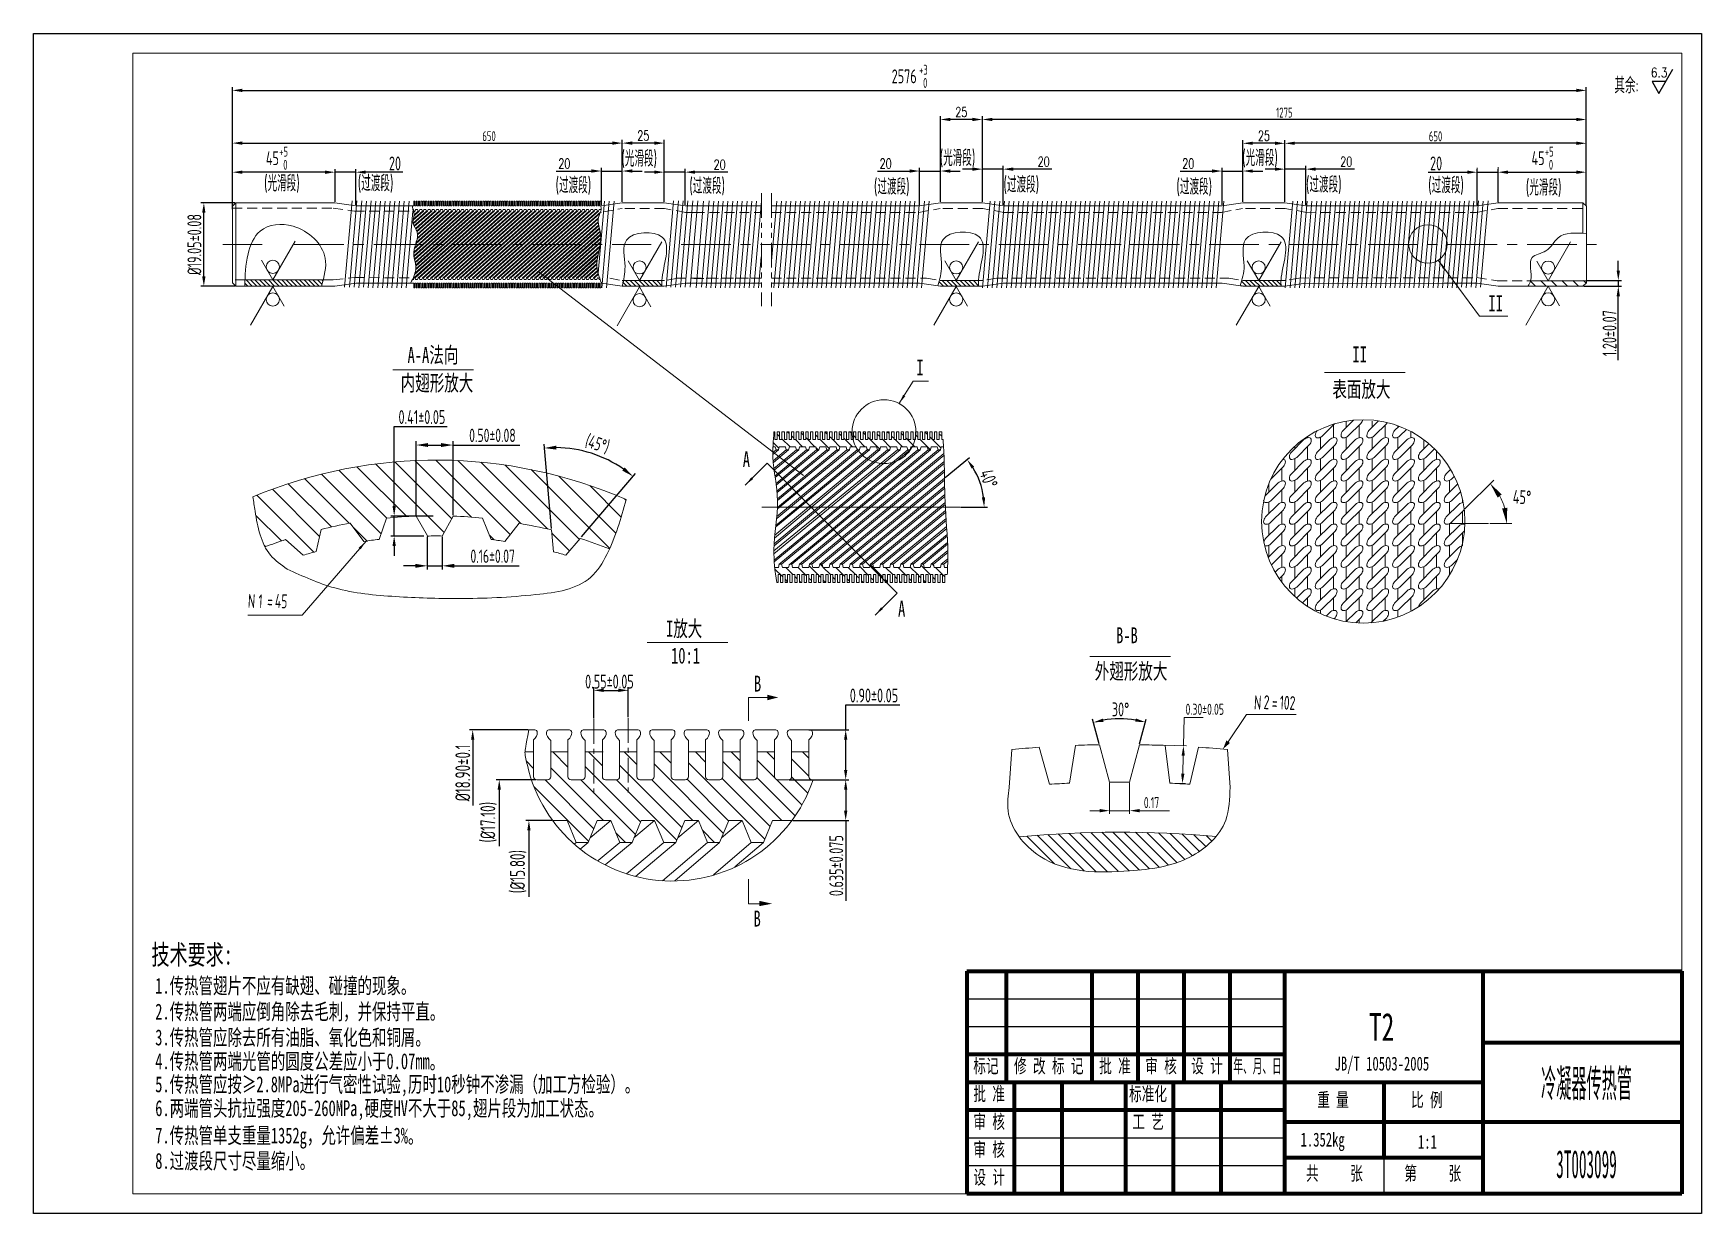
# Model space of a CAD drawing. Header units: millimetres. Extents: x 0 to 420, y 0 to 297.
import ezdxf

# ---------------------------------------------------------------- set-up
doc = ezdxf.new("R2010")
doc.units = ezdxf.units.MM
doc.header["$LTSCALE"] = 10
doc.header["$PDSIZE"] = -5
for name, pattern in [('CENTER', [2, 1.25, -0.25, 0.25, -0.25]), ('CENTER2', [28.574999, 19.049999, -3.175, 3.175, -3.175]), ('DASHED', [0.75, 0.5, -0.25]), ('EB_DASH', [6, 3, -3]), ('EB_DASHDOT', [39, 30, -3, 3, -3]), ('PHANTOM', [2.5, 1.25, -0.25, 0.25, -0.25, 0.25, -0.25])]:
    doc.linetypes.add(name, pattern=pattern)
doc.layers.get('0').update_dxf_attribs({"lineweight": 18})
doc.layers.get('Defpoints').update_dxf_attribs({"lineweight": 18})
for name, color, linetype, lineweight in [('1轮廓实线层', 7, 'Continuous', 18), ('2细线层', 4, 'Continuous', 18), ('3中心线层', 1, 'CENTER', 18), ('4虚线层', 6, 'DASHED', 18), ('5剖面线层', 2, 'Continuous', 18), ('6文字层', 3, 'Continuous', 18), ('7标注层', 4, 'Continuous', 18), ('9双点划线层', 6, 'PHANTOM', 18), ('LAYER1', 1, 'CENTER2', 18), ('LAYER3', 4, 'Continuous', 18), ('标注线', 4, 'Continuous', 5), ('点划线', 1, 'EB_DASHDOT', 5), ('粗线', 7, 'Continuous', 15), ('虚线', 2, 'EB_DASH', 5)]:
    doc.layers.add(name, color=color, linetype=linetype, lineweight=lineweight)
doc.layers.add('边框', color=7, linetype='Continuous', lineweight=18, plot=False)
doc.styles.add('PC_TEXTSTYLE', font='isocp.shx', dxfattribs={"width": 0.8, "bigfont": 'hzfs.shx'})
doc.styles.get("Standard").update_dxf_attribs({"font": 'isocp.shx', "width": 0.707, "bigfont": 'gbcbig.shx'})
doc.styles.add('STYLE1', font='', dxfattribs={"width": 0.67})
doc.styles.add('TextStyle1', font='', dxfattribs={"width": 0.510669})
doc.styles.add('UserTxtStyle4', font='', dxfattribs={"width": 0.667})
doc.styles.add('机械', font='', dxfattribs={"width": 0.4})
doc.styles.add('标准', font='', dxfattribs={"width": 0.667})
doc.styles.get('STYLE1').set_extended_font_data('宋体')
doc.styles.get('TextStyle1').set_extended_font_data('宋体')
doc.styles.get('UserTxtStyle4').set_extended_font_data('宋体')
doc.styles.get('机械').set_extended_font_data('宋体')
doc.styles.get('标准').set_extended_font_data('宋体')
doc.dimstyles.new('STANDARD$0', dxfattribs={"dimtxt": 2.5, "dimasz": 2.5, "dimexe": 0.8, "dimexo": 0.2, "dimtad": 1, "dimdec": 4, "dimdsep": 46, "dimtxsty": 'Standard', "dimcen": 0.09, "dimdle": 5, "dimadec": 0, "dimazin": 0, "dimtfac": 1, "dimtdec": 4, "dimtmove": 0, "dimatfit": 3, "dimfxl": 0, "dimtolj": 1, "dimarcsym": 0})
doc.dimstyles.new('STANDARD$2', dxfattribs={"dimtxt": 2.5, "dimasz": 2.5, "dimexe": 0.8, "dimexo": 0.2, "dimtad": 1, "dimdec": 4, "dimdsep": 46, "dimtxsty": 'Standard', "dimcen": 0.09, "dimdle": 5, "dimadec": 4, "dimazin": 0, "dimtfac": 1, "dimtdec": 4, "dimtmove": 0, "dimatfit": 3, "dimfxl": 0, "dimtolj": 1, "dimarcsym": 0})
pattern_1 = [(135, (0, 0), (-1.571545, -1.571545), [])]
pattern_2 = [(135, (0, 0), (-0.561266, -0.561266), [])]

msp = doc.modelspace()

# ---------------------------------------------------------------- texts
at = {"layer": '6文字层'}
for s, height, style, width, p in [('其余:', 4, 'PC_TEXTSTYLE', 0.667, (398.01702, 281.9149)), ('II', 4, 'STYLE1', 0.67, (366.31951, 227.08866)), ('A-A法向', 4, 'STYLE1', 0.67, (94.20389, 214.07539)), ('I', 4, 'STYLE1', 0.67, (222.28375, 210.91225)), ('II', 4, 'STYLE1', 0.67, (332.09222, 214.20918)), ('内翅形放大', 4, 'STYLE1', 0.67, (92.4751, 207.04325)), ('表面放大', 4, 'STYLE1', 0.67, (327.04253, 205.43556)), ('A', 4, 'STYLE1', 0.67, (178.59367, 187.8405)), ('A', 4, 'STYLE1', 0.67, (217.68955, 150.2231)), ('I放大', 4, 'STYLE1', 0.67, (159.26459, 145.22745)), ('B-B', 4, 'STYLE1', 0.67, (272.57687, 143.53525)), ('10:1', 4, 'STYLE1', 0.67, (160.54049, 138.41917)), ('外翅形放大', 4, 'STYLE1', 0.67, (267.21797, 134.51045)), ('B', 4, 'STYLE1', 0.67, (181.42028, 131.37274)), ('B', 4, 'STYLE1', 0.67, (181.31782, 72.24291)), ('技术要求:', 5, 'STYLE1', 0.667, (29.7314, 62.66778)), ('1.传热管翅片不应有缺翅、碰撞的现象。', 4, 'STYLE1', 0.667, (30.67981, 55.34896)), ('2.传热管两端应倒角除去毛刺，并保持平直。', 4, 'STYLE1', 0.667, (30.67981, 48.84896)), ('3.传热管应除去所有油脂、氧化色和铜屑。', 4, 'STYLE1', 0.667, (30.67981, 42.34896)), ('4.传热管两端光管的圆度公差应小于0.07mm。', 4, 'STYLE1', 0.667, (30.67981, 36.34896)), ('5.传热管应按≥2.8MPa进行气密性试验,历时10秒钟不渗漏（加工方检验）。', 4, 'STYLE1', 0.667, (30.67981, 30.54609)), ('6.两端管头抗拉强度205-260MPa,硬度HV不大于85,翅片段为加工状态。', 4, 'STYLE1', 0.667, (30.67981, 24.53574)), ('7.传热管单支重量1352g，允许偏差%%P3%。', 4, 'STYLE1', 0.667, (30.67981, 17.66265)), ('8.过渡段尺寸尽量缩小。', 4, 'STYLE1', 0.667, (30.67981, 11.26883))]:
    msp.add_text(s, height=height, dxfattribs=dict(at, style=style, width=width)).set_placement(p)
at = {"layer": '6文字层', "width": 0.667}
for s, p in [('(光滑段)', (148.03273, 263.49024)), ('(光滑段)', (228.1661, 263.64843)), ('(光滑段)', (304.31683, 263.64843)), ('(光滑段)', (58.0736, 257.26726)), ('(过渡段)', (81.66113, 257.26726)), ('(过渡段)', (131.45911, 256.76614)), ('(过渡段)', (165.13981, 256.6075)), ('(过渡段)', (211.60929, 256.40021)), ('(过渡段)', (244.22699, 256.92996)), ('(过渡段)', (287.76003, 256.40021)), ('(过渡段)', (320.37772, 256.92996)), ('(过渡段)', (351.14948, 256.76794)), ('(光滑段)', (375.73009, 256.20357))]:
    msp.add_text(s, height=4, dxfattribs=at).set_placement(p)
at = {"layer": '7标注层', "width": 0.67}
for s, p in [('N', (53.9417, 152.45406)), ('1', (56.55285, 152.37375)), ('45', (60.74858, 152.45406)), ('=', (58.80052, 152.45406)), ('N', (307.24492, 126.89628)), ('2', (309.66105, 126.97463)), ('102', (313.68606, 126.89628)), ('=', (311.74194, 126.89628))]:
    msp.add_text(s, height=3.5, rotation=357, dxfattribs=at).set_placement(p)
at = {"layer": '7标注层', "width": 0.707}
msp.add_text('0.30%%P0.05', height=2.8, dxfattribs=at).set_placement((290.0653, 125.51026))
at = {"layer": '7标注层', "insert": (374.7772, 180.2986), "char_height": 3.5, "width": 8.4857091, "attachment_point": 5, "rotation": 357}
msp.add_mtext('45%%D', dxfattribs=at)
at = {"layer": '7标注层', "insert": (281.50567, 103.42479), "char_height": 2.8, "width": 7.6356, "attachment_point": 5}
msp.add_mtext('0.17', dxfattribs=at)
at = {"layer": '标注线', "attachment_point": 5}
for s, insert, char_height, width, style in [('T2', (339.43961, 46.994), 7, 12.0875222, '标准'), ('JB/T 10503-2005', (339.49683, 37.32681), 3.5, 49.1541944, '标准'), ('冷凝器传热管', (391.01254, 32.40875), 7, 66.7630058, '机械'), ('{\\C4;1.352kg}', (324.58889, 18.05573), 3.5, 22.2815056, '标准'), ('1:1', (350.97141, 18.05573), 3.5, 8.5338944, '标准'), ('3T003099', (391.01254, 12.40875), 7, 66.7630058, '机械')]:
    msp.add_mtext(s, dxfattribs=dict(at, insert=insert, char_height=char_height, width=width, style=style))
at = {"layer": '粗线', "char_height": 3.5, "attachment_point": 1}
for s, insert, width, style in [('标记', (236.62673, 38.8975), 12.6841167, 'UserTxtStyle4'), ('修 改 标 记', (246.88471, 38.8975), 35.9513, 'UserTxtStyle4'), ('批 准', (268.32665, 38.8975), 16.0561722, 'UserTxtStyle4'), ('审 核', (279.90999, 38.8975), 15.7449056, 'UserTxtStyle4'), ('设 计', (291.49332, 38.8975), 15.9524167, 'UserTxtStyle4'), ('年、月、日', (302.09761, 38.8975), 24.2880079, 'TextStyle1'), ('批 准', (236.65216, 31.8975), 16.0561722, 'UserTxtStyle4'), ('标准化', (275.8526, 31.8975), 19.3504111, 'UserTxtStyle4'), ('重 量', (323.21262, 30.3975), 16.0561722, 'UserTxtStyle4'), ('比 例', (346.8398, 30.3975), 15.0704944, 'UserTxtStyle4'), ('审 核', (236.65216, 24.8975), 15.7449056, 'UserTxtStyle4'), ('工 艺', (276.65216, 24.8975), 15.8486611, 'UserTxtStyle4'), ('审 核', (236.65216, 17.8975), 15.7449056, 'UserTxtStyle4'), ('设 计', (236.65216, 10.8975), 15.9524167, 'UserTxtStyle4'), ('共     张', (320.40911, 11.8975), 29.3628222, 'UserTxtStyle4'), ('第     张', (345.14758, 11.8975), 29.3368833, 'UserTxtStyle4')]:
    msp.add_mtext(s, dxfattribs=dict(at, insert=insert, width=width, style=style))

# ---------------------------------------------------------------- blocks, each defined once
blk = doc.blocks.new('*X3')
at = {"layer": '7标注层', "color": 4, "lineweight": 25}
for points in [[(409.26, 281.88), (412.73, 287.96)], [(411, 284.92), (407.52, 284.92)], [(407.52, 284.92), (409.26, 281.88)]]:
    blk.add_lwpolyline(points, dxfattribs=at)
at = {"layer": '7标注层', "color": 3, "lineweight": 25, "insert": (407.25, 285.96), "char_height": 2.4, "width": 3.9086, "attachment_point": 7, "style": 'PC_TEXTSTYLE'}
blk.add_mtext('{\\Fromans,gbcbig;6.3}', dxfattribs=at)
blk = doc.blocks.new('*X4')
at = {"layer": '7标注层'}
for points in [[(131.66, 192.26), (131.63, 193.26), (128.65, 192.65)], [(148.87, 187.76), (148.26, 186.97), (150.94, 185.54)]]:
    blk.add_hatch(color=0, dxfattribs=at).paths.add_polyline_path(points, flags=0)
at = {"layer": '7标注层', "color": 0, "lineweight": -2}
for p, q in [((130.41, 172.43), (128.57, 193.61)), ((138.03, 170.35), (151.56, 186.27))]:
    blk.add_line(p, q, dxfattribs=at)
blk.add_arc((131.28, 162.4), 30.36, 55.3082, 89.3081, dxfattribs=at)
at = {"layer": '7标注层', "color": 0, "insert": (141.97, 193.58), "char_height": 3.36, "width": 12.7734, "attachment_point": 5, "rotation": 341.0667}
blk.add_mtext('(45%%D)', dxfattribs=at)
blk = doc.blocks.new('*X6')
at = {"layer": '7标注层', "color": 0, "linetype": 'ByBlock', "char_height": 3.5, "attachment_point": 1}
for s, insert, width in [('2576', (216.09, 287.93), 35.6045), ('{\\H0.71x;+3}', (222.98, 289.08), 8.0315), ('{\\H0.71x; 0}', (222.98, 285.76), 8.0315)]:
    blk.add_mtext(s, dxfattribs=dict(at, insert=insert, width=width))
blk = doc.blocks.new('*X5')
at = {"layer": '7标注层', "linetype": 'ByBlock'}
for points in [[(50.11, 282.65), (52.61, 282.24), (52.61, 283.07)], [(390.97, 282.65), (388.47, 282.24), (388.47, 283.07)]]:
    blk.add_hatch(color=0, dxfattribs=at).paths.add_polyline_path(points, flags=0)
at = {"layer": '7标注层', "color": 0, "linetype": 'ByBlock', "lineweight": -2}
for p, q in [((50.11, 252.78), (50.11, 283.45)), ((52.61, 282.65), (388.47, 282.65)), ((390.97, 253.72), (390.97, 283.45))]:
    blk.add_line(p, q, dxfattribs=at)
at = {"layer": '7标注层', "color": 0, "linetype": 'ByBlock'}
blk.add_blockref('*X6', (0, 0), dxfattribs=at)
blk = doc.blocks.new('*X7')
at = {"layer": '7标注层', "linetype": 'ByBlock'}
for points in [[(141.09, 131.68), (143.59, 131.26), (143.59, 132.1)], [(149.76, 131.68), (147.26, 131.26), (147.26, 132.1)]]:
    blk.add_hatch(color=0, dxfattribs=at).paths.add_polyline_path(points, flags=0)
at = {"layer": '7标注层', "color": 0, "linetype": 'ByBlock', "lineweight": -2}
for p, q in [((141.09, 124.68), (141.09, 132.48)), ((143.59, 131.68), (147.26, 131.68)), ((149.76, 124.92), (149.76, 132.48))]:
    blk.add_line(p, q, dxfattribs=at)
at = {"layer": '7标注层', "color": 0, "linetype": 'ByBlock', "insert": (145.03, 133.88), "char_height": 3.5, "width": 24.3915, "attachment_point": 5}
blk.add_mtext('0.55%%P0.05', dxfattribs=at)
blk = doc.blocks.new('*X8')
at = {"layer": '7标注层'}
for points in [[(99.38, 193.91), (99.38, 192.91), (96.38, 193.41)], [(102.65, 193.91), (102.65, 192.91), (105.65, 193.41)]]:
    blk.add_hatch(color=0, dxfattribs=at).paths.add_polyline_path(points, flags=0)
at = {"layer": '7标注层', "color": 0, "lineweight": -2}
for p, q in [((96.38, 175.78), (96.38, 194.37)), ((99.38, 193.41), (102.65, 193.41)), ((105.65, 175.78), (105.65, 194.37)), ((105.65, 193.41), (122.51, 193.41))]:
    blk.add_line(p, q, dxfattribs=at)
at = {"layer": '7标注层', "color": 0, "insert": (115.58, 195.84), "char_height": 3.36, "width": 24.0946, "attachment_point": 5}
blk.add_mtext('0.50%%P0.08', dxfattribs=at)
blk = doc.blocks.new('*X9')
at = {"layer": '7标注层'}
for points in [[(90.42, 178.04), (91.25, 178.04), (90.83, 175.54)], [(90.42, 168.01), (91.25, 168.01), (90.83, 170.51)]]:
    blk.add_hatch(color=0, dxfattribs=at).paths.add_polyline_path(points, flags=0)
at = {"layer": '7标注层', "color": 0, "lineweight": -2}
for p, q in [((90.83, 178.04), (90.83, 198.08)), ((90.83, 198.08), (104.18, 198.08)), ((100.65, 175.54), (90.03, 175.54)), ((90.83, 170.51), (90.83, 175.54)), ((98.27, 170.51), (90.03, 170.51)), ((90.83, 168.01), (90.83, 165.51))]:
    blk.add_line(p, q, dxfattribs=at)
at = {"layer": '7标注层', "color": 0, "insert": (97.82, 200.45), "char_height": 3.5, "width": 24.038, "attachment_point": 5}
blk.add_mtext('0.41%%P0.05', dxfattribs=at)
blk = doc.blocks.new('*X10')
at = {"layer": 'LAYER3', "linetype": 'Continuous'}
blk.add_hatch(color=0, dxfattribs=at).paths.add_polyline_path([(83.76, 169.23), (82.37, 167.13), (81.89, 167.54)], flags=0)
at = {"layer": 'LAYER3', "color": 0, "linetype": 'Continuous'}
for p, q in [((83.76, 169.23), (67.71, 150.56)), ((67.71, 150.56), (54, 150.56))]:
    blk.add_line(p, q, dxfattribs=at)
at = {"layer": 'LAYER3', "color": 0}
blk.add_line((54, 150.56), (54, 150.56), dxfattribs=at)
blk = doc.blocks.new('*X11')
at = {"layer": 'LAYER3'}
blk.add_hatch(color=0, dxfattribs=at).paths.add_polyline_path([(110.19, 119.25), (111.02, 119.25), (110.61, 121.75)], flags=0)
at = {"layer": 'LAYER3', "color": 0, "lineweight": -2}
for p, q in [((124.56, 121.75), (109.81, 121.75)), ((110.61, 119.25), (110.61, 102.73))]:
    blk.add_line(p, q, dxfattribs=at)
at = {"layer": 'LAYER3', "color": 0, "insert": (108.11, 110.91), "char_height": 3.75, "width": 30.3, "attachment_point": 5, "rotation": 90}
blk.add_mtext('%%C18.90%%P0.1', dxfattribs=at)
blk = doc.blocks.new('*X12')
at = {"layer": '7标注层'}
blk.add_hatch(color=0, dxfattribs=at).paths.add_polyline_path([(116.87, 106.65), (117.71, 106.65), (117.29, 109.15)], flags=0)
at = {"layer": '7标注层', "color": 0, "lineweight": -2}
for p, q in [((126.52, 109.15), (116.49, 109.15)), ((117.29, 106.65), (117.29, 92.44))]:
    blk.add_line(p, q, dxfattribs=at)
at = {"layer": '7标注层', "color": 0, "insert": (114.6, 98.5), "char_height": 3.75, "width": 21.9675, "attachment_point": 5, "rotation": 90}
blk.add_mtext('(%%C17.10)', dxfattribs=at)
blk = doc.blocks.new('*X13')
at = {"layer": '7标注层'}
for points in [[(96.16, 163.51), (96.16, 162.51), (99.16, 163.01)], [(105.95, 163.51), (105.95, 162.51), (102.95, 163.01)]]:
    blk.add_hatch(color=0, dxfattribs=at).paths.add_polyline_path(points, flags=0)
at = {"layer": '7标注层', "color": 0, "lineweight": -2}
for p, q in [((99.16, 170.27), (99.16, 162.05)), ((102.95, 170.28), (102.95, 162.05)), ((96.16, 163.01), (93.16, 163.01)), ((99.16, 163.01), (102.95, 163.01)), ((105.95, 163.01), (122.33, 163.01))]:
    blk.add_line(p, q, dxfattribs=at)
at = {"layer": '7标注层', "color": 0, "insert": (115.64, 165.44), "char_height": 3.36, "width": 23.4158, "attachment_point": 5}
blk.add_mtext('0.16%%P0.07', dxfattribs=at)
blk = doc.blocks.new('*X14')
at = {"layer": '7标注层', "linetype": 'ByBlock'}
for points in [[(75.94, 262.07), (73.44, 262.48), (73.44, 261.65)], [(81.19, 262.07), (83.69, 262.48), (83.69, 261.65)]]:
    blk.add_hatch(color=0, dxfattribs=at).paths.add_polyline_path(points, flags=0)
at = {"layer": '7标注层', "color": 0, "linetype": 'ByBlock', "lineweight": -2}
for p, q in [((73.44, 262.07), (70.94, 262.07)), ((75.94, 254.57), (75.94, 262.87)), ((81.19, 262.07), (75.94, 262.07)), ((81.19, 253.82), (81.19, 262.87)), ((93.02, 262.07), (83.69, 262.07)), ((81.19, 253.62), (81.19, 253.62))]:
    blk.add_line(p, q, dxfattribs=at)
at = {"layer": '7标注层', "color": 0, "linetype": 'ByBlock', "insert": (91.04, 264.27), "char_height": 3.5, "width": 6.0095, "attachment_point": 5}
blk.add_mtext('20', dxfattribs=at)
blk = doc.blocks.new('*X15')
at = {"layer": '7标注层'}
for points in [[(42.5, 251.87), (43.33, 251.87), (42.92, 254.37)], [(42.5, 235.87), (43.33, 235.87), (42.92, 233.37)]]:
    blk.add_hatch(color=0, dxfattribs=at).paths.add_polyline_path(points, flags=0)
at = {"layer": '7标注层', "color": 0, "lineweight": -2}
for p, q in [((50.76, 254.37), (42.12, 254.37)), ((42.92, 235.87), (42.92, 251.87)), ((50.76, 233.37), (42.12, 233.37))]:
    blk.add_line(p, q, dxfattribs=at)
at = {"layer": '7标注层', "color": 0, "insert": (40.54, 243.87), "char_height": 3.5, "width": 32.522, "attachment_point": 5, "rotation": 90}
blk.add_mtext('%%C19.05%%P0.08', dxfattribs=at)
blk = doc.blocks.new('*X16')
at = {"layer": '2细线层', "linetype": 'ByBlock'}
for points in [[(235.08, 189.77), (236.87, 187.99), (236.2, 187.5)], [(239.38, 177.77), (238.8, 180.24), (239.63, 180.29)]]:
    blk.add_hatch(color=4, dxfattribs=at).paths.add_polyline_path(points, flags=0)
at = {"layer": '2细线层', "color": 4, "linetype": 'ByBlock', "lineweight": -2}
for p, q in [((229.54, 185.22), (235.69, 190.28)), ((233.42, 177.77), (240.18, 177.77))]:
    blk.add_line(p, q, dxfattribs=at)
blk.add_arc((220.51, 177.77), 18.87, 7.5949, 31.8951, dxfattribs=at)
at = {"layer": '2细线层', "color": 3, "linetype": 'ByBlock', "insert": (240.51, 184.95), "char_height": 3.5, "width": 9.4546, "attachment_point": 5, "rotation": 289.745}
blk.add_mtext('40%%D', dxfattribs=at)
blk = doc.blocks.new('*X17')
at = {"layer": '7标注层'}
for points in [[(269.42, 123.75), (269.24, 124.57), (266.89, 123.62)], [(277.58, 124.6), (277.41, 123.79), (279.94, 123.69)]]:
    blk.add_hatch(color=0, dxfattribs=at).paths.add_polyline_path(points, flags=0)
at = {"layer": '7标注层', "color": 0, "lineweight": -2}
for p, q in [((268.36, 118.19), (266.68, 124.4)), ((278.51, 118.19), (280.14, 124.46))]:
    blk.add_line(p, q, dxfattribs=at)
blk.add_arc((273.53, 99.09), 25.42, 81.025, 99.5052, dxfattribs=at)
at = {"layer": '7标注层', "color": 0, "insert": (273.7, 126.88), "char_height": 3.5, "width": 8.1738, "attachment_point": 5, "rotation": 359.6446}
blk.add_mtext('30%%D', dxfattribs=at)
blk = doc.blocks.new('*X18')
at = {"layer": '7标注层'}
for points in [[(204.1, 119.25), (204.93, 119.25), (204.51, 121.75)], [(204.1, 111.65), (204.93, 111.65), (204.51, 109.15)]]:
    blk.add_hatch(color=0, dxfattribs=at).paths.add_polyline_path(points, flags=0)
at = {"layer": '7标注层', "color": 0, "lineweight": -2}
for p, q in [((204.51, 121.75), (204.51, 128.01)), ((204.51, 128.01), (218.12, 128.01)), ((195.27, 121.75), (205.31, 121.75)), ((204.51, 111.65), (204.51, 119.25)), ((190.32, 109.15), (205.31, 109.15))]:
    blk.add_line(p, q, dxfattribs=at)
at = {"layer": '7标注层', "color": 0, "insert": (211.63, 130.39), "char_height": 3.5, "width": 25.0985, "attachment_point": 5}
blk.add_mtext('0.90%%P0.05', dxfattribs=at)
blk = doc.blocks.new('*X19')
at = {"layer": '7标注层'}
for points in [[(204.1, 106.65), (204.93, 106.65), (204.51, 109.15)], [(204.1, 101.41), (204.93, 101.41), (204.51, 98.91)]]:
    blk.add_hatch(color=0, dxfattribs=at).paths.add_polyline_path(points, flags=0)
at = {"layer": '7标注层', "color": 0, "lineweight": -2}
for p, q in [((190.63, 109.15), (205.31, 109.15)), ((204.51, 106.65), (204.51, 101.41)), ((191.17, 98.91), (205.31, 98.91)), ((204.51, 98.91), (204.51, 78.73))]:
    blk.add_line(p, q, dxfattribs=at)
at = {"layer": '7标注层', "color": 0, "insert": (202.14, 87.57), "char_height": 3.5, "width": 31.4615, "attachment_point": 5, "rotation": 90}
blk.add_mtext('0.635%%P0.075', dxfattribs=at)
blk = doc.blocks.new('*X20')
at = {"layer": 'LAYER3', "linetype": 'Continuous'}
blk.add_hatch(color=0, dxfattribs=at).paths.add_polyline_path([(211.91, 150.6), (213.45, 152.59), (213.9, 152.15)], flags=0)
at = {"layer": 'LAYER3', "color": 0, "linetype": 'Continuous'}
blk.add_line((211.91, 150.6), (217.46, 156.15), dxfattribs=at)
at = {"layer": 'LAYER3', "color": 0}
blk.add_line((217.46, 156.15), (217.46, 156.15), dxfattribs=at)
blk = doc.blocks.new('*X21')
at = {"layer": 'LAYER3', "linetype": 'Continuous'}
blk.add_hatch(color=0, dxfattribs=at).paths.add_polyline_path([(179.21, 183.3), (180.76, 185.29), (181.2, 184.85)], flags=0)
at = {"layer": 'LAYER3', "color": 0, "linetype": 'Continuous'}
blk.add_line((179.21, 183.3), (184.76, 188.85), dxfattribs=at)
at = {"layer": 'LAYER3', "color": 0}
blk.add_line((184.76, 188.85), (184.76, 188.85), dxfattribs=at)
blk = doc.blocks.new('*X22')
at = {"layer": 'LAYER3', "linetype": 'Continuous'}
blk.add_hatch(color=0, dxfattribs=at).paths.add_polyline_path([(217.92, 203.75), (218.97, 206.04), (219.51, 205.71)], flags=0)
at = {"layer": 'LAYER3', "color": 0, "linetype": 'Continuous'}
for p, q in [((217.92, 203.75), (221.5, 209.51)), ((221.5, 209.51), (225.38, 209.51))]:
    blk.add_line(p, q, dxfattribs=at)
at = {"layer": 'LAYER3', "color": 0}
blk.add_line((225.38, 209.51), (225.38, 209.51), dxfattribs=at)
blk = doc.blocks.new('*X23')
at = {"layer": '1轮廓实线层', "linetype": 'Continuous'}
blk.add_hatch(color=4, dxfattribs=at).paths.add_polyline_path([(353.68, 239.9), (355.42, 238.07), (354.92, 237.7)], flags=0)
at = {"layer": '1轮廓实线层', "color": 4, "linetype": 'Continuous'}
for p, q in [((353.68, 239.9), (364.04, 225.85)), ((364.04, 225.85), (371.22, 225.85))]:
    blk.add_line(p, q, dxfattribs=at)
at = {"layer": '1轮廓实线层', "color": 3}
blk.add_line((371.22, 225.85), (371.22, 225.85), dxfattribs=at)
blk = doc.blocks.new('*X24')
at = {"layer": '7标注层', "linetype": 'ByBlock'}
for points in [[(363.48, 262.06), (360.98, 261.65), (360.98, 262.48)], [(368.74, 262.06), (371.24, 261.65), (371.24, 262.48)]]:
    blk.add_hatch(color=0, dxfattribs=at).paths.add_polyline_path(points, flags=0)
at = {"layer": '7标注层', "color": 0, "linetype": 'ByBlock', "lineweight": -2}
for p, q in [((351.17, 262.06), (360.98, 262.06)), ((363.48, 253.82), (363.48, 262.86)), ((363.48, 262.06), (368.74, 262.06)), ((368.74, 254.57), (368.74, 262.86)), ((371.24, 262.06), (373.74, 262.06)), ((363.48, 253.62), (363.48, 253.62))]:
    blk.add_line(p, q, dxfattribs=at)
at = {"layer": '7标注层', "color": 0, "linetype": 'ByBlock', "insert": (353.16, 264.27), "char_height": 3.5, "width": 6.0095, "attachment_point": 5}
blk.add_mtext('20', dxfattribs=at)
blk = doc.blocks.new('*X25')
at = {"layer": '7标注层', "linetype": 'ByBlock'}
for points in [[(399.02, 234.8), (398.6, 237.3), (399.43, 237.3)], [(399.02, 233.37), (398.6, 230.87), (399.43, 230.87)]]:
    blk.add_hatch(color=0, dxfattribs=at).paths.add_polyline_path(points, flags=0)
at = {"layer": '7标注层', "color": 0, "linetype": 'ByBlock', "lineweight": -2}
for p, q in [((399.02, 237.3), (399.02, 239.8)), ((390.32, 233.37), (399.82, 233.37)), ((390.97, 234.8), (390.97, 234.8)), ((391.17, 234.8), (399.82, 234.8)), ((399.02, 234.8), (399.02, 233.37)), ((399.02, 214.75), (399.02, 230.87))]:
    blk.add_line(p, q, dxfattribs=at)
at = {"layer": '7标注层', "color": 0, "linetype": 'ByBlock', "insert": (396.82, 221.56), "char_height": 3.5, "width": 24.3915, "attachment_point": 5, "rotation": 90}
blk.add_mtext('1.20%%P0.07', dxfattribs=at)
blk = doc.blocks.new('*X27')
at = {"layer": '7标注层', "color": 0, "linetype": 'ByBlock', "char_height": 3.5, "attachment_point": 1}
for s, insert, width in [('45', (377.17, 267.34), 21.4645), ('{\\H0.71x;+5}', (380.53, 268.49), 8.0315), ('{\\H0.71x; 0}', (380.53, 265.18), 8.0315)]:
    blk.add_mtext(s, dxfattribs=dict(at, insert=insert, width=width))
blk = doc.blocks.new('*X26')
at = {"layer": '7标注层', "linetype": 'ByBlock'}
for points in [[(368.74, 262.07), (371.24, 261.65), (371.24, 262.48)], [(390.97, 262.07), (388.47, 261.65), (388.47, 262.48)]]:
    blk.add_hatch(color=0, dxfattribs=at).paths.add_polyline_path(points, flags=0)
at = {"layer": '7标注层', "color": 0, "linetype": 'ByBlock', "lineweight": -2}
for p, q in [((368.74, 254.57), (368.74, 262.87)), ((371.24, 262.07), (388.47, 262.07)), ((390.97, 253.72), (390.97, 262.87))]:
    blk.add_line(p, q, dxfattribs=at)
at = {"layer": '7标注层', "color": 0, "linetype": 'ByBlock'}
blk.add_blockref('*X27', (0, 0), dxfattribs=at)
blk = doc.blocks.new('*X28')
at = {"layer": '7标注层'}
blk.add_hatch(color=0, dxfattribs=at).paths.add_polyline_path([(124.34, 96.44), (125.17, 96.44), (124.76, 98.94)], flags=0)
at = {"layer": '7标注层', "color": 0, "lineweight": -2}
for p, q in [((130.52, 98.94), (123.96, 98.94)), ((124.76, 96.44), (124.76, 79.74))]:
    blk.add_line(p, q, dxfattribs=at)
at = {"layer": '7标注层', "color": 0, "insert": (122.07, 86.06), "char_height": 3.75, "width": 22.725, "attachment_point": 5, "rotation": 90}
blk.add_mtext('(%%C15.80)', dxfattribs=at)
blk = doc.blocks.new('*X29')
at = {"layer": '7标注层', "linetype": 'ByBlock'}
for points in [[(315.08, 262.84), (312.58, 263.25), (312.58, 262.42)], [(320.33, 262.84), (322.83, 263.25), (322.83, 262.42)]]:
    blk.add_hatch(color=0, dxfattribs=at).paths.add_polyline_path(points, flags=0)
at = {"layer": '7标注层', "color": 0, "linetype": 'ByBlock', "lineweight": -2}
for p, q in [((312.58, 262.84), (310.08, 262.84)), ((315.08, 254.57), (315.08, 263.64)), ((320.33, 262.84), (315.08, 262.84)), ((320.33, 253.82), (320.33, 263.64)), ((332.58, 262.84), (322.83, 262.84)), ((320.33, 253.62), (320.33, 253.62))]:
    blk.add_line(p, q, dxfattribs=at)
at = {"layer": '7标注层', "color": 0, "linetype": 'ByBlock', "insert": (330.52, 264.71), "char_height": 2.5, "width": 4.2925, "attachment_point": 5}
blk.add_mtext('{\\Fromans,gbcbig;20}', dxfattribs=at)
blk = doc.blocks.new('*X30')
at = {"layer": '7标注层', "linetype": 'ByBlock'}
for points in [[(304.51, 269.34), (307.01, 269.76), (307.01, 268.93)], [(315.08, 269.34), (312.58, 269.76), (312.58, 268.93)]]:
    blk.add_hatch(color=0, dxfattribs=at).paths.add_polyline_path(points, flags=0)
at = {"layer": '7标注层', "color": 0, "linetype": 'ByBlock', "lineweight": -2}
for p, q in [((304.51, 254.57), (304.51, 270.14)), ((312.58, 269.34), (307.01, 269.34)), ((315.08, 254.57), (315.08, 270.14))]:
    blk.add_line(p, q, dxfattribs=at)
at = {"layer": '7标注层', "color": 0, "linetype": 'ByBlock', "insert": (309.79, 271.22), "char_height": 2.5, "width": 4.04, "attachment_point": 5}
blk.add_mtext('{\\Fromans,GBCBIG;25}', dxfattribs=at)
blk = doc.blocks.new('*X31')
at = {"layer": '7标注层', "linetype": 'ByBlock'}
for points in [[(299.25, 262.36), (296.75, 261.94), (296.75, 262.77)], [(304.51, 262.36), (307.01, 261.94), (307.01, 262.77)]]:
    blk.add_hatch(color=0, dxfattribs=at).paths.add_polyline_path(points, flags=0)
at = {"layer": '7标注层', "color": 0, "linetype": 'ByBlock', "lineweight": -2}
for p, q in [((288.68, 262.36), (296.75, 262.36)), ((299.25, 253.82), (299.25, 263.16)), ((299.25, 262.36), (304.51, 262.36)), ((304.51, 254.57), (304.51, 263.16)), ((307.01, 262.36), (309.51, 262.36)), ((299.25, 253.62), (299.25, 253.62))]:
    blk.add_line(p, q, dxfattribs=at)
at = {"layer": '7标注层', "color": 0, "linetype": 'ByBlock', "insert": (290.74, 264.23), "char_height": 2.5, "width": 4.2925, "attachment_point": 5}
blk.add_mtext('{\\Fromans,gbcbig;20}', dxfattribs=at)
blk = doc.blocks.new('*X32')
at = {"layer": '7标注层', "linetype": 'ByBlock'}
for points in [[(158.83, 262.08), (156.33, 262.5), (156.33, 261.67)], [(164.09, 262.08), (166.59, 262.5), (166.59, 261.67)]]:
    blk.add_hatch(color=0, dxfattribs=at).paths.add_polyline_path(points, flags=0)
at = {"layer": '7标注层', "color": 0, "linetype": 'ByBlock', "lineweight": -2}
for p, q in [((156.33, 262.08), (153.83, 262.08)), ((158.83, 254.57), (158.83, 262.88)), ((164.09, 262.08), (158.83, 262.08)), ((164.09, 253.82), (164.09, 262.88)), ((174.84, 262.08), (166.59, 262.08)), ((164.09, 253.62), (164.09, 253.62))]:
    blk.add_line(p, q, dxfattribs=at)
at = {"layer": '7标注层', "color": 0, "linetype": 'ByBlock', "insert": (172.79, 263.96), "char_height": 2.5, "width": 4.2925, "attachment_point": 5}
blk.add_mtext('{\\Fromans,gbcbig;20}', dxfattribs=at)
blk = doc.blocks.new('*X33')
at = {"layer": '7标注层', "linetype": 'ByBlock'}
for points in [[(148.27, 269.39), (150.77, 269.81), (150.77, 268.97)], [(158.83, 269.39), (156.33, 269.81), (156.33, 268.97)]]:
    blk.add_hatch(color=0, dxfattribs=at).paths.add_polyline_path(points, flags=0)
at = {"layer": '7标注层', "color": 0, "linetype": 'ByBlock', "lineweight": -2}
for p, q in [((148.27, 254.57), (148.27, 270.19)), ((156.33, 269.39), (150.77, 269.39)), ((158.83, 254.57), (158.83, 270.19))]:
    blk.add_line(p, q, dxfattribs=at)
at = {"layer": '7标注层', "color": 0, "linetype": 'ByBlock', "insert": (153.55, 271.27), "char_height": 2.5, "width": 4.04, "attachment_point": 5}
blk.add_mtext('{\\Fromans,GBCBIG;25}', dxfattribs=at)
blk = doc.blocks.new('*X34')
at = {"layer": '7标注层', "linetype": 'ByBlock'}
for points in [[(143.01, 262.36), (140.51, 261.95), (140.51, 262.78)], [(148.27, 262.36), (150.77, 261.95), (150.77, 262.78)]]:
    blk.add_hatch(color=0, dxfattribs=at).paths.add_polyline_path(points, flags=0)
at = {"layer": '7标注层', "color": 0, "linetype": 'ByBlock', "lineweight": -2}
for p, q in [((131.62, 262.36), (140.51, 262.36)), ((143.01, 253.82), (143.01, 263.16)), ((143.01, 262.36), (148.27, 262.36)), ((148.27, 254.57), (148.27, 263.16)), ((150.77, 262.36), (153.27, 262.36)), ((143.01, 253.62), (143.01, 253.62))]:
    blk.add_line(p, q, dxfattribs=at)
at = {"layer": '7标注层', "color": 0, "linetype": 'ByBlock', "insert": (133.68, 264.24), "char_height": 2.5, "width": 4.2925, "attachment_point": 5}
blk.add_mtext('{\\Fromans,gbcbig;20}', dxfattribs=at)
blk = doc.blocks.new('*X35')
at = {"layer": '7标注层', "linetype": 'ByBlock'}
for points in [[(50.11, 269.39), (52.61, 268.97), (52.61, 269.81)], [(148.27, 269.39), (145.77, 268.97), (145.77, 269.81)]]:
    blk.add_hatch(color=0, dxfattribs=at).paths.add_polyline_path(points, flags=0)
at = {"layer": '7标注层', "color": 0, "linetype": 'ByBlock', "lineweight": -2}
for p, q in [((50.11, 253.72), (50.11, 270.19)), ((52.61, 269.39), (145.77, 269.39)), ((148.27, 254.77), (148.27, 270.19))]:
    blk.add_line(p, q, dxfattribs=at)
at = {"layer": '7标注层', "color": 0, "linetype": 'ByBlock', "insert": (114.72, 271.14), "char_height": 2.5, "width": 6.565, "attachment_point": 5}
blk.add_mtext('650', dxfattribs=at)
blk = doc.blocks.new('*X37')
at = {"layer": '7标注层', "color": 0, "linetype": 'ByBlock', "char_height": 3.5, "attachment_point": 1}
for s, insert, width in [('45', (58.54, 267.34), 21.4645), ('{\\H0.71x;+5}', (61.9, 268.49), 8.0315), ('{\\H0.71x; 0}', (61.9, 265.18), 8.0315)]:
    blk.add_mtext(s, dxfattribs=dict(at, insert=insert, width=width))
blk = doc.blocks.new('*X36')
at = {"layer": '7标注层', "linetype": 'ByBlock'}
for points in [[(50.11, 262.07), (52.61, 262.48), (52.61, 261.65)], [(75.94, 262.07), (73.44, 262.48), (73.44, 261.65)]]:
    blk.add_hatch(color=0, dxfattribs=at).paths.add_polyline_path(points, flags=0)
at = {"layer": '7标注层', "color": 0, "linetype": 'ByBlock', "lineweight": -2}
for p, q in [((50.11, 253.72), (50.11, 262.87)), ((73.44, 262.07), (52.61, 262.07)), ((75.94, 254.68), (75.94, 262.87))]:
    blk.add_line(p, q, dxfattribs=at)
at = {"layer": '7标注层', "color": 0, "linetype": 'ByBlock'}
blk.add_blockref('*X37', (0, 0), dxfattribs=at)
blk = doc.blocks.new('*X38')
at = {"layer": '7标注层', "linetype": 'ByBlock'}
for points in [[(315.08, 269.34), (317.58, 269.76), (317.58, 268.93)], [(390.97, 269.34), (388.47, 269.76), (388.47, 268.93)]]:
    blk.add_hatch(color=0, dxfattribs=at).paths.add_polyline_path(points, flags=0)
at = {"layer": '7标注层', "color": 0, "linetype": 'ByBlock', "lineweight": -2}
for p, q in [((315.08, 254.77), (315.08, 270.14)), ((388.47, 269.34), (317.58, 269.34)), ((390.97, 253.72), (390.97, 270.14))]:
    blk.add_line(p, q, dxfattribs=at)
at = {"layer": '7标注层', "color": 0, "linetype": 'ByBlock', "insert": (353.02, 271.09), "char_height": 2.5, "width": 6.565, "attachment_point": 5}
blk.add_mtext('650', dxfattribs=at)
blk = doc.blocks.new('*X39')
at = {"layer": '7标注层', "linetype": 'ByBlock'}
for points in [[(238.93, 262.84), (236.43, 263.25), (236.43, 262.42)], [(244.18, 262.84), (246.68, 263.25), (246.68, 262.42)]]:
    blk.add_hatch(color=0, dxfattribs=at).paths.add_polyline_path(points, flags=0)
at = {"layer": '7标注层', "color": 0, "linetype": 'ByBlock', "lineweight": -2}
for p, q in [((236.43, 262.84), (233.93, 262.84)), ((238.93, 254.57), (238.93, 263.64)), ((244.18, 262.84), (238.93, 262.84)), ((244.18, 253.82), (244.18, 263.64)), ((256.43, 262.84), (246.68, 262.84)), ((244.18, 253.62), (244.18, 253.62))]:
    blk.add_line(p, q, dxfattribs=at)
at = {"layer": '7标注层', "color": 0, "linetype": 'ByBlock', "insert": (254.37, 264.71), "char_height": 2.5, "width": 4.2925, "attachment_point": 5}
blk.add_mtext('{\\Fromans,gbcbig;20}', dxfattribs=at)
blk = doc.blocks.new('*X40')
at = {"layer": '7标注层', "linetype": 'ByBlock'}
for points in [[(228.36, 275.33), (230.86, 275.75), (230.86, 274.92)], [(238.93, 275.33), (236.43, 275.75), (236.43, 274.92)]]:
    blk.add_hatch(color=0, dxfattribs=at).paths.add_polyline_path(points, flags=0)
at = {"layer": '7标注层', "color": 0, "linetype": 'ByBlock', "lineweight": -2}
for p, q in [((228.36, 254.57), (228.36, 276.13)), ((236.43, 275.33), (230.86, 275.33)), ((238.93, 254.57), (238.93, 276.13))]:
    blk.add_line(p, q, dxfattribs=at)
at = {"layer": '7标注层', "color": 0, "linetype": 'ByBlock', "insert": (233.64, 277.21), "char_height": 2.5, "width": 4.04, "attachment_point": 5}
blk.add_mtext('{\\Fromans,GBCBIG;25}', dxfattribs=at)
blk = doc.blocks.new('*X41')
at = {"layer": '7标注层', "linetype": 'ByBlock'}
for points in [[(223.1, 262.36), (220.6, 261.94), (220.6, 262.77)], [(228.36, 262.36), (230.86, 261.94), (230.86, 262.77)]]:
    blk.add_hatch(color=0, dxfattribs=at).paths.add_polyline_path(points, flags=0)
at = {"layer": '7标注层', "color": 0, "linetype": 'ByBlock', "lineweight": -2}
for p, q in [((212.53, 262.36), (220.6, 262.36)), ((223.1, 253.82), (223.1, 263.16)), ((223.1, 262.36), (228.36, 262.36)), ((228.36, 254.57), (228.36, 263.16)), ((230.86, 262.36), (233.36, 262.36)), ((223.1, 253.62), (223.1, 253.62))]:
    blk.add_line(p, q, dxfattribs=at)
at = {"layer": '7标注层', "color": 0, "linetype": 'ByBlock', "insert": (214.59, 264.23), "char_height": 2.5, "width": 4.2925, "attachment_point": 5}
blk.add_mtext('{\\Fromans,gbcbig;20}', dxfattribs=at)
blk = doc.blocks.new('*X42')
at = {"layer": '7标注层', "linetype": 'ByBlock'}
for points in [[(238.93, 275.33), (241.43, 275.75), (241.43, 274.92)], [(390.97, 275.33), (388.47, 275.75), (388.47, 274.92)]]:
    blk.add_hatch(color=0, dxfattribs=at).paths.add_polyline_path(points, flags=0)
at = {"layer": '7标注层', "color": 0, "linetype": 'ByBlock', "lineweight": -2}
for p, q in [((238.93, 254.77), (238.93, 276.13)), ((388.47, 275.33), (241.43, 275.33)), ((390.97, 253.72), (390.97, 276.13))]:
    blk.add_line(p, q, dxfattribs=at)
at = {"layer": '7标注层', "color": 0, "linetype": 'ByBlock', "insert": (314.95, 277.08), "char_height": 2.5, "width": 8.3325, "attachment_point": 5}
blk.add_mtext('1275', dxfattribs=at)

# ---------------------------------------------------------------- dimensions: what is measured, and where the dimension line sits
at = {"layer": '2细线层'}
dim = msp.add_angular_dim_2l(base=(238.27385, 184.14705), line1=((229.39044, 185.08894), (203.07866, 163.4069)), line2=((183.36762, 177.77081), (233.21757, 177.77081)), text='40%%D', dimstyle='STANDARD$2', override={"dimtxt": 3.5, "dimtad": 1, "dimtih": 0, "dimtoh": 0, "dimsah": 1, "dimclrd": 4, "dimclre": 4, "dimclrt": 3, "dimadec": 0, "dimtdec": 0, "dimtzin": 0}, dxfattribs=at)
dim.commit()
dim.dimension.update_dxf_attribs({"geometry": '*X16', "text_midpoint": (240.50922, 184.94941), "dimtype": 162})
at = {"layer": '7标注层'}
for base, p1, p2, text, override, picture, middle in [((390.97273, 282.65318), (50.10582, 252.57978), (390.97273, 253.51955), '\\A1;2576{\\H0.71x;\\S+3^  0;}', {"dimtxt": 3.5, "dimsah": 1, "dimtzin": 0}, '*X5', (220.53928, 286.17694)), ((228.35845, 275.33475), (238.92588, 254.37005), (228.35845, 254.37005), '{\\Fromans,GBCBIG;25}', {"dimsah": 1, "dimtzin": 0}, '*X40', (233.64216, 277.20975)), ((238.92588, 275.33475), (390.97273, 253.51955), (238.92588, 254.57005), '1275', {"dimsah": 1, "dimtzin": 0}, '*X42', (314.9493, 277.08475)), ((148.2667, 269.39002), (158.83413, 254.37005), (148.2667, 254.37005), '{\\Fromans,GBCBIG;25}', {"dimsah": 1, "dimtzin": 0}, '*X33', (153.55042, 271.26502)), ((304.50918, 269.34209), (315.07661, 254.37005), (304.50918, 254.37005), '{\\Fromans,GBCBIG;25}', {"dimsah": 1, "dimtzin": 0}, '*X30', (309.7929, 271.21709)), ((315.07661, 269.34209), (390.97273, 253.51955), (315.07661, 254.57005), '650', {"dimsah": 1, "dimtzin": 0}, '*X38', (353.02467, 271.09307)), ((105.65336, 193.41383), (96.37919, 175.54494), (105.65336, 175.54494), '0.50%%P0.08', {"dimscale": 1.2, "dimtxt": 2.8, "dimsah": 1, "dimtzin": 0}, '*X8', (115.58065, 195.84383))]:
    dim = msp.add_linear_dim(base=base, p1=p1, p2=p2, text=text, dimstyle='STANDARD$0', override=override, dxfattribs=at)
    dim.commit()
    dim.dimension.update_dxf_attribs({"geometry": picture, "text_midpoint": middle})
for base, p1, p2, angle, text, override, picture, middle in [((148.2667, 269.39002), (50.10582, 253.51955), (148.2667, 254.57005), 180, '650', {"dimsah": 1, "dimtzin": 0}, '*X35', (114.71726, 269.39002)), ((50.10582, 262.06826), (75.93888, 254.48128), (50.10582, 253.51955), 180, '\\A1;45{\\H0.71x;\\S+5^  0;}', {"dimtxt": 3.5, "dimsah": 1, "dimtzin": 0}, '*X36', (61.22235, 262.06826)), ((148.2667, 262.36194), (143.0108, 253.6203), (148.2667, 254.37005), 180, '{\\Fromans,gbcbig;20}', {"dimsah": 1, "dimtzin": 0}, '*X34', (133.68042, 262.36194)), ((228.35845, 262.35607), (223.10254, 253.6203), (228.35845, 254.37005), 180, '{\\Fromans,gbcbig;20}', {"dimsah": 1, "dimtzin": 0}, '*X41', (214.58842, 262.35607)), ((304.50918, 262.35607), (299.25328, 253.6203), (304.50918, 254.37005), 180, '{\\Fromans,gbcbig;20}', {"dimsah": 1, "dimtzin": 0}, '*X31', (290.73915, 262.35607)), ((368.73968, 262.06462), (363.48377, 253.6203), (368.73968, 254.37005), 180, '20', {"dimtxt": 3.5, "dimsah": 1, "dimtzin": 0}, '*X24', (353.15564, 262.06462)), ((90.83191, 175.54494), (98.46628, 170.50627), (100.84864, 175.54494), 90, '0.41%%P0.05', {"dimtxt": 3.5, "dimtoh": 1, "dimsah": 1, "dimtzin": 0}, '*X9', (97.81911, 198.07876)), ((204.51289, 121.75241), (190.11629, 109.15241), (195.07275, 121.75241), 90, '0.90%%P0.05', {"dimtxt": 3.5, "dimtoh": 1, "dimsah": 1, "dimtzin": 0}, '*X18', (211.62814, 128.01332)), ((117.2905, 79.7657), (126.72254, 109.15241), (127.87549, 79.7657), 90, '(%%C17.10)', {"dimtxt": 3.75, "dimsah": 1, "dimse2": 1, "dimsd2": 1, "dimtzin": 0}, '*X12', (117.2905, 98.49999)), ((204.51289, 98.91491), (190.43129, 109.15241), (190.97014, 98.91491), 90, '0.635%%P0.075', {"dimtxt": 3.5, "dimsah": 1, "dimtzin": 0}, '*X19', (204.51289, 87.57184)), ((124.75511, 67.96982), (130.72113, 98.94237), (133.27225, 67.96982), 90, '(%%C15.80)', {"dimtxt": 3.75, "dimsah": 1, "dimse2": 1, "dimsd2": 1, "dimtzin": 0}, '*X28', (124.75511, 86.06175))]:
    dim = msp.add_linear_dim(base=base, p1=p1, p2=p2, angle=angle, text=text, dimstyle='STANDARD$0', override=override, dxfattribs=at)
    dim.commit()
    dim.dimension.update_dxf_attribs({"geometry": picture, "text_midpoint": middle, "dimtype": 160})
for base, p1, p2, text, override, picture, middle in [((75.93888, 262.0675), (81.19478, 253.6203), (75.93888, 254.37005), '20', {"dimtxt": 3.5, "dimsah": 1, "dimtzin": 0}, '*X14', (91.03759, 262.0675)), ((158.83413, 262.08354), (164.09004, 253.6203), (158.83413, 254.37005), '{\\Fromans,gbcbig;20}', {"dimsah": 1, "dimtzin": 0}, '*X32', (172.78748, 262.08354)), ((238.92588, 262.83805), (244.18178, 253.6203), (238.92588, 254.37005), '{\\Fromans,gbcbig;20}', {"dimsah": 1, "dimtzin": 0}, '*X39', (254.37298, 262.83805)), ((315.07661, 262.83805), (320.33252, 253.6203), (315.07661, 254.37005), '{\\Fromans,gbcbig;20}', {"dimsah": 1, "dimtzin": 0}, '*X29', (330.52371, 262.83805)), ((390.97273, 262.06826), (368.73968, 254.37005), (390.97273, 253.51955), '\\A1;45{\\H0.71x;\\S+5^  0;}', {"dimtxt": 3.5, "dimsah": 1, "dimtzin": 0}, '*X26', (379.8562, 262.06826)), ((102.95061, 163.01442), (99.16273, 170.50627), (102.95061, 170.51828), '0.16%%P0.07', {"dimscale": 1.2, "dimtxt": 2.8, "dimsah": 1, "dimtzin": 0}, '*X13', (115.64034, 163.01442)), ((149.75691, 131.67918), (141.09441, 124.48148), (149.75691, 124.71877), '0.55%%P0.05', {"dimtxt": 3.5, "dimsah": 1, "dimtzin": 0}, '*X7', (145.03493, 131.67918))]:
    dim = msp.add_linear_dim(base=base, p1=p1, p2=p2, text=text, dimstyle='STANDARD$0', override=override, dxfattribs=at)
    dim.commit()
    dim.dimension.update_dxf_attribs({"geometry": picture, "text_midpoint": middle, "dimtype": 160})
for base, p1, p2, angle, text, picture, middle in [((42.91615, 254.37005), (50.95632, 233.37301), (50.95632, 254.37005), 90, '%%C19.05%%P0.08', '*X15', (40.54115, 243.87153)), ((399.0172, 233.37301), (390.97273, 234.79983), (390.12223, 233.37301), 270, '1.20%%P0.07', '*X25', (396.81582, 221.56176))]:
    dim = msp.add_linear_dim(base=base, p1=p1, p2=p2, angle=angle, text=text, dimstyle='STANDARD$0', override={"dimtxt": 3.5, "dimsah": 1, "dimtzin": 0}, dxfattribs=at)
    dim.commit()
    dim.dimension.update_dxf_attribs({"geometry": picture, "text_midpoint": middle})
for base, line1, line2, text, override, picture, middle in [((141.13193, 191.12055), ((134.06642, 165.67864), (137.87718, 170.1634)), ((130.91636, 166.57597), (130.42774, 172.19334)), '(45%%D)', {"dimscale": 1.2, "dimtxt": 2.8, "dimtad": 1, "dimtih": 0, "dimtoh": 0, "dimsah": 1, "dimadec": 0, "dimtdec": 0, "dimtzin": 0}, '*X4', (141.13193, 191.12055)), ((273.68389, 124.50678), ((268.41048, 117.99398), (270.95927, 108.57595)), ((278.45517, 117.99554), (275.99927, 108.57595)), '30%%D', {"dimtxt": 3.5, "dimtad": 1, "dimtih": 0, "dimtoh": 0, "dimsah": 1, "dimadec": 0, "dimtdec": 0, "dimtzin": 0}, '*X17', (273.68389, 124.50678))]:
    dim = msp.add_angular_dim_2l(base=base, line1=line1, line2=line2, text=text, dimstyle='STANDARD$2', override=override, dxfattribs=at)
    dim.commit()
    dim.dimension.update_dxf_attribs({"geometry": picture, "text_midpoint": middle, "dimtype": 162})
at = {"layer": 'LAYER3'}
dim = msp.add_linear_dim(base=(110.60658, 82.00527), p1=(124.75511, 121.75241), p2=(124.75511, 82.00527), angle=90, text='%%C18.90%%P0.1', dimstyle='STANDARD$0', override={"dimtxt": 3.75, "dimsah": 1, "dimse2": 1, "dimsd2": 1, "dimtzin": 0}, dxfattribs=at)
dim.commit()
dim.dimension.update_dxf_attribs({"geometry": '*X11', "text_midpoint": (110.60658, 110.91286), "dimtype": 160})

# ---------------------------------------------------------------- hatches: boundary and pattern name
at = {"layer": '5剖面线层'}
h = msp.add_hatch(dxfattribs=at)
h.set_pattern_fill('ANSI31', color=256, style=0, pattern_type=0)
h.set_pattern_definition([(-45, (0, 0), (1.3470384, 1.3470384), [])])
edge = h.paths.add_edge_path(flags=0)
edge.add_line((390.12223, 233.37301), (376.28501, 233.37301))
edge.add_spline(control_points=[(376.28501, 233.37301), (376.50381, 233.86832), (376.73369, 234.34735), (376.98167, 234.79983)], knot_values=[0, 0, 0, 0, 1.588293117, 1.588293117, 1.588293117, 1.588293117], weights=[1, 1, 1, 1], degree=3, periodic=0)
edge.add_line((376.98167, 234.79983), (377.21005, 234.79983))
edge.add_line((377.21005, 234.79983), (390.97273, 234.79983))
edge.add_line((390.97273, 234.79983), (390.97273, 234.22351))
edge.add_line((390.97273, 234.22351), (390.12223, 233.37301))
at = {"layer": '5剖面线层', "ltscale": 0.5}
h = msp.add_hatch(dxfattribs=at)
h.set_pattern_fill('ANSI31', color=256, style=0, pattern_type=0)
h.set_pattern_definition(pattern_1)
edge = h.paths.add_edge_path(flags=0)
edge.add_line((202.07168, 192.97081), (202.28449, 192.17081))
edge.add_line((202.28449, 192.17081), (202.88279, 192.17081))
edge.add_line((202.88279, 192.17081), (203.07168, 192.97081))
edge.add_line((203.07168, 192.97081), (204.62168, 192.97081))
edge.add_line((204.62168, 192.97081), (204.83449, 192.17081))
edge.add_line((204.83449, 192.17081), (205.43279, 192.17081))
edge.add_line((205.43279, 192.17081), (205.62168, 192.97081))
edge.add_line((205.62168, 192.97081), (207.07399, 192.97081))
edge.add_arc((214.1624, 196.77081), 8.04273, 194.3989239, 208.1951539, ccw=False)
edge.add_line((206.37231, 194.77081), (205.87467, 194.77081))
edge.add_line((205.87467, 194.77081), (205.87467, 196.77081))
edge.add_line((205.87467, 196.77081), (205.27467, 196.77081))
edge.add_line((205.27467, 196.77081), (205.27467, 194.77081))
edge.add_line((205.27467, 194.77081), (204.67467, 194.77081))
edge.add_line((204.67467, 194.77081), (204.67467, 196.77081))
edge.add_line((204.67467, 196.77081), (204.07467, 196.77081))
edge.add_line((204.07467, 196.77081), (204.07467, 194.77081))
edge.add_line((204.07467, 194.77081), (203.47467, 194.77081))
edge.add_line((203.47467, 194.77081), (203.47467, 196.77081))
edge.add_line((203.47467, 196.77081), (202.87467, 196.77081))
edge.add_line((202.87467, 196.77081), (202.87467, 194.77081))
edge.add_line((202.87467, 194.77081), (202.27467, 194.77081))
edge.add_line((202.27467, 194.77081), (202.27467, 196.77081))
edge.add_line((202.27467, 196.77081), (201.67467, 196.77081))
edge.add_line((201.67467, 196.77081), (201.67467, 194.77081))
edge.add_line((201.67467, 194.77081), (201.07467, 194.77081))
edge.add_line((201.07467, 194.77081), (201.07467, 196.77081))
edge.add_line((201.07467, 196.77081), (200.47467, 196.77081))
edge.add_line((200.47467, 196.77081), (200.47467, 194.77081))
edge.add_line((200.47467, 194.77081), (199.87467, 194.77081))
edge.add_line((199.87467, 194.77081), (199.87467, 196.77081))
edge.add_line((199.87467, 196.77081), (199.27467, 196.77081))
edge.add_line((199.27467, 196.77081), (199.27467, 194.77081))
edge.add_line((199.27467, 194.77081), (198.67467, 194.77081))
edge.add_line((198.67467, 194.77081), (198.67467, 196.77081))
edge.add_line((198.67467, 196.77081), (198.07467, 196.77081))
edge.add_line((198.07467, 196.77081), (198.07467, 194.77081))
edge.add_line((198.07467, 194.77081), (197.47467, 194.77081))
edge.add_line((197.47467, 194.77081), (197.47467, 196.77081))
edge.add_line((197.47467, 196.77081), (196.87467, 196.77081))
edge.add_line((196.87467, 196.77081), (196.87467, 194.77081))
edge.add_line((196.87467, 194.77081), (196.27467, 194.77081))
edge.add_line((196.27467, 194.77081), (196.27467, 196.77081))
edge.add_line((196.27467, 196.77081), (195.67467, 196.77081))
edge.add_line((195.67467, 196.77081), (195.67467, 194.77081))
edge.add_line((195.67467, 194.77081), (195.07467, 194.77081))
edge.add_line((195.07467, 194.77081), (195.07467, 196.77081))
edge.add_line((195.07467, 196.77081), (194.47467, 196.77081))
edge.add_line((194.47467, 196.77081), (194.47467, 194.77081))
edge.add_line((194.47467, 194.77081), (193.87467, 194.77081))
edge.add_line((193.87467, 194.77081), (193.87467, 196.77081))
edge.add_line((193.87467, 196.77081), (193.27467, 196.77081))
edge.add_line((193.27467, 196.77081), (193.27467, 194.77081))
edge.add_line((193.27467, 194.77081), (192.67467, 194.77081))
edge.add_line((192.67467, 194.77081), (192.67467, 196.77081))
edge.add_line((192.67467, 196.77081), (192.07467, 196.77081))
edge.add_line((192.07467, 196.77081), (192.07467, 194.77081))
edge.add_line((192.07467, 194.77081), (191.47467, 194.77081))
edge.add_line((191.47467, 194.77081), (191.47467, 196.77081))
edge.add_line((191.47467, 196.77081), (190.87467, 196.77081))
edge.add_line((190.87467, 196.77081), (190.87467, 194.77081))
edge.add_line((190.87467, 194.77081), (190.27467, 194.77081))
edge.add_line((190.27467, 194.77081), (190.27467, 196.77081))
edge.add_line((190.27467, 196.77081), (189.67467, 196.77081))
edge.add_line((189.67467, 196.77081), (189.67467, 194.77081))
edge.add_line((189.67467, 194.77081), (189.07467, 194.77081))
edge.add_line((189.07467, 194.77081), (189.07467, 196.77081))
edge.add_line((189.07467, 196.77081), (188.47467, 196.77081))
edge.add_line((188.47467, 196.77081), (188.47467, 194.77081))
edge.add_line((188.47467, 194.77081), (187.87467, 194.77081))
edge.add_line((187.87467, 194.77081), (187.87467, 196.77081))
edge.add_line((187.87467, 196.77081), (187.27467, 196.77081))
edge.add_line((187.27467, 196.77081), (187.27467, 194.77081))
edge.add_line((187.27467, 194.77081), (186.67467, 194.77081))
edge.add_line((186.67467, 194.77081), (186.67467, 196.77081))
edge.add_line((186.67467, 196.77081), (186.45667, 196.77081))
edge.add_spline(control_points=[(186.45667, 196.77081), (186.34671, 195.37249), (186.25447, 194.13645), (186.20997, 192.97081)], knot_values=[0, 0, 0, 0, 3.808261187, 3.808261187, 3.808261187, 3.808261187], weights=[1, 1, 1, 1], degree=3, periodic=0)
edge.add_line((186.20997, 192.97081), (186.77168, 192.97081))
edge.add_line((186.77168, 192.97081), (186.98449, 192.17081))
edge.add_line((186.98449, 192.17081), (187.58279, 192.17081))
edge.add_line((187.58279, 192.17081), (187.77168, 192.97081))
edge.add_line((187.77168, 192.97081), (189.32168, 192.97081))
edge.add_line((189.32168, 192.97081), (189.53449, 192.17081))
edge.add_line((189.53449, 192.17081), (190.13279, 192.17081))
edge.add_line((190.13279, 192.17081), (190.32168, 192.97081))
edge.add_line((190.32168, 192.97081), (191.87168, 192.97081))
edge.add_line((191.87168, 192.97081), (192.08449, 192.17081))
edge.add_line((192.08449, 192.17081), (192.68279, 192.17081))
edge.add_line((192.68279, 192.17081), (192.87168, 192.97081))
edge.add_line((192.87168, 192.97081), (194.42168, 192.97081))
edge.add_line((194.42168, 192.97081), (194.63449, 192.17081))
edge.add_line((194.63449, 192.17081), (195.23279, 192.17081))
edge.add_line((195.23279, 192.17081), (195.42168, 192.97081))
edge.add_line((195.42168, 192.97081), (196.97168, 192.97081))
edge.add_line((196.97168, 192.97081), (197.18449, 192.17081))
edge.add_line((197.18449, 192.17081), (197.78279, 192.17081))
edge.add_line((197.78279, 192.17081), (197.97168, 192.97081))
edge.add_line((197.97168, 192.97081), (199.52168, 192.97081))
edge.add_line((199.52168, 192.97081), (199.73449, 192.17081))
edge.add_line((199.73449, 192.17081), (200.33279, 192.17081))
edge.add_line((200.33279, 192.17081), (200.52168, 192.97081))
edge.add_line((200.52168, 192.97081), (202.07168, 192.97081))
edge = h.paths.add_edge_path(flags=0)
edge.add_line((208.17168, 192.97081), (209.72168, 192.97081))
edge.add_line((209.72168, 192.97081), (209.93449, 192.17081))
edge.add_line((209.93449, 192.17081), (210.53279, 192.17081))
edge.add_line((210.53279, 192.17081), (210.72168, 192.97081))
edge.add_line((210.72168, 192.97081), (212.27168, 192.97081))
edge.add_line((212.27168, 192.97081), (212.48449, 192.17081))
edge.add_line((212.48449, 192.17081), (213.08279, 192.17081))
edge.add_line((213.08279, 192.17081), (213.27168, 192.97081))
edge.add_line((213.27168, 192.97081), (214.82168, 192.97081))
edge.add_line((214.82168, 192.97081), (215.03449, 192.17081))
edge.add_line((215.03449, 192.17081), (215.63279, 192.17081))
edge.add_line((215.63279, 192.17081), (215.82168, 192.97081))
edge.add_line((215.82168, 192.97081), (217.37168, 192.97081))
edge.add_line((217.37168, 192.97081), (217.58449, 192.17081))
edge.add_line((217.58449, 192.17081), (218.18279, 192.17081))
edge.add_line((218.18279, 192.17081), (218.37168, 192.97081))
edge.add_line((218.37168, 192.97081), (219.92168, 192.97081))
edge.add_line((219.92168, 192.97081), (220.13449, 192.17081))
edge.add_line((220.13449, 192.17081), (220.73279, 192.17081))
edge.add_line((220.73279, 192.17081), (220.92168, 192.97081))
edge.add_line((220.92168, 192.97081), (221.25081, 192.97081))
edge.add_arc((214.1624, 196.77081), 8.04273, 331.8048439, 345.6010783)
edge.add_line((221.95249, 194.77081), (221.47467, 194.77081))
edge.add_line((221.47467, 194.77081), (221.47467, 196.77081))
edge.add_line((221.47467, 196.77081), (220.87467, 196.77081))
edge.add_line((220.87467, 196.77081), (220.87467, 194.77081))
edge.add_line((220.87467, 194.77081), (220.27467, 194.77081))
edge.add_line((220.27467, 194.77081), (220.27467, 196.77081))
edge.add_line((220.27467, 196.77081), (219.67467, 196.77081))
edge.add_line((219.67467, 196.77081), (219.67467, 194.77081))
edge.add_line((219.67467, 194.77081), (219.07467, 194.77081))
edge.add_line((219.07467, 194.77081), (219.07467, 196.77081))
edge.add_line((219.07467, 196.77081), (218.47467, 196.77081))
edge.add_line((218.47467, 196.77081), (218.47467, 194.77081))
edge.add_line((218.47467, 194.77081), (217.87467, 194.77081))
edge.add_line((217.87467, 194.77081), (217.87467, 196.77081))
edge.add_line((217.87467, 196.77081), (217.27467, 196.77081))
edge.add_line((217.27467, 196.77081), (217.27467, 194.77081))
edge.add_line((217.27467, 194.77081), (216.67467, 194.77081))
edge.add_line((216.67467, 194.77081), (216.67467, 196.77081))
edge.add_line((216.67467, 196.77081), (216.07467, 196.77081))
edge.add_line((216.07467, 196.77081), (216.07467, 194.77081))
edge.add_line((216.07467, 194.77081), (215.47467, 194.77081))
edge.add_line((215.47467, 194.77081), (215.47467, 196.77081))
edge.add_line((215.47467, 196.77081), (214.87467, 196.77081))
edge.add_line((214.87467, 196.77081), (214.87467, 194.77081))
edge.add_line((214.87467, 194.77081), (214.27467, 194.77081))
edge.add_line((214.27467, 194.77081), (214.27467, 196.77081))
edge.add_line((214.27467, 196.77081), (213.67467, 196.77081))
edge.add_line((213.67467, 196.77081), (213.67467, 194.77081))
edge.add_line((213.67467, 194.77081), (213.07467, 194.77081))
edge.add_line((213.07467, 194.77081), (213.07467, 196.77081))
edge.add_line((213.07467, 196.77081), (212.47467, 196.77081))
edge.add_line((212.47467, 196.77081), (212.47467, 194.77081))
edge.add_line((212.47467, 194.77081), (211.87467, 194.77081))
edge.add_line((211.87467, 194.77081), (211.87467, 196.77081))
edge.add_line((211.87467, 196.77081), (211.27467, 196.77081))
edge.add_line((211.27467, 196.77081), (211.27467, 194.77081))
edge.add_line((211.27467, 194.77081), (210.67467, 194.77081))
edge.add_line((210.67467, 194.77081), (210.67467, 196.77081))
edge.add_line((210.67467, 196.77081), (210.07467, 196.77081))
edge.add_line((210.07467, 196.77081), (210.07467, 194.77081))
edge.add_line((210.07467, 194.77081), (209.47467, 194.77081))
edge.add_line((209.47467, 194.77081), (209.47467, 196.77081))
edge.add_line((209.47467, 196.77081), (208.87467, 196.77081))
edge.add_line((208.87467, 196.77081), (208.87467, 194.77081))
edge.add_line((208.87467, 194.77081), (208.27467, 194.77081))
edge.add_line((208.27467, 194.77081), (208.27467, 196.77081))
edge.add_line((208.27467, 196.77081), (207.67467, 196.77081))
edge.add_line((207.67467, 196.77081), (207.67467, 194.77081))
edge.add_line((207.67467, 194.77081), (207.07467, 194.77081))
edge.add_line((207.07467, 194.77081), (207.07467, 196.77081))
edge.add_line((207.07467, 196.77081), (206.47467, 196.77081))
edge.add_line((206.47467, 196.77081), (206.47467, 194.77081))
edge.add_line((206.47467, 194.77081), (206.37231, 194.77081))
edge.add_arc((214.1624, 196.77081), 8.04273, 194.3989217, 208.1951561)
edge.add_line((207.07399, 192.97081), (207.17168, 192.97081))
edge.add_line((207.17168, 192.97081), (207.25819, 192.64559))
edge.add_arc((214.16238, 196.7708), 8.04271, 210.8580236, 214.8859674)
edge.add_line((207.56501, 192.17081), (207.98279, 192.17081))
edge.add_line((207.98279, 192.17081), (208.17168, 192.97081))
h = msp.add_hatch(dxfattribs=at)
h.set_pattern_fill('ANSI31', color=256, style=0, pattern_type=0)
h.set_pattern_definition(pattern_1)
edge = h.paths.add_edge_path(flags=0)
edge.add_line((225.02168, 192.97081), (225.23449, 192.17081))
edge.add_line((225.23449, 192.17081), (225.83279, 192.17081))
edge.add_line((225.83279, 192.17081), (226.02168, 192.97081))
edge.add_line((226.02168, 192.97081), (227.57168, 192.97081))
edge.add_line((227.57168, 192.97081), (227.78449, 192.17081))
edge.add_line((227.78449, 192.17081), (228.38279, 192.17081))
edge.add_line((228.38279, 192.17081), (228.57168, 192.97081))
edge.add_line((228.57168, 192.97081), (229.14988, 192.97081))
edge.add_spline(control_points=[(229.14988, 192.97081), (229.10035, 193.80032), (229.04982, 194.45284), (229.00904, 194.77081)], knot_values=[0, 0, 0, 0, 1.805736391, 1.805736391, 1.805736391, 1.805736391], weights=[1, 1, 1, 1], degree=3, periodic=0)
edge.add_line((229.00904, 194.77081), (228.67467, 194.77081))
edge.add_line((228.67467, 194.77081), (228.67467, 196.77081))
edge.add_line((228.67467, 196.77081), (228.07467, 196.77081))
edge.add_line((228.07467, 196.77081), (228.07467, 194.77081))
edge.add_line((228.07467, 194.77081), (227.47467, 194.77081))
edge.add_line((227.47467, 194.77081), (227.47467, 196.77081))
edge.add_line((227.47467, 196.77081), (226.87467, 196.77081))
edge.add_line((226.87467, 196.77081), (226.87467, 194.77081))
edge.add_line((226.87467, 194.77081), (226.27467, 194.77081))
edge.add_line((226.27467, 194.77081), (226.27467, 196.77081))
edge.add_line((226.27467, 196.77081), (225.67467, 196.77081))
edge.add_line((225.67467, 196.77081), (225.67467, 194.77081))
edge.add_line((225.67467, 194.77081), (225.07467, 194.77081))
edge.add_line((225.07467, 194.77081), (225.07467, 196.77081))
edge.add_line((225.07467, 196.77081), (224.47467, 196.77081))
edge.add_line((224.47467, 196.77081), (224.47467, 194.77081))
edge.add_line((224.47467, 194.77081), (223.87467, 194.77081))
edge.add_line((223.87467, 194.77081), (223.87467, 196.77081))
edge.add_line((223.87467, 196.77081), (223.27467, 196.77081))
edge.add_line((223.27467, 196.77081), (223.27467, 194.77081))
edge.add_line((223.27467, 194.77081), (222.67467, 194.77081))
edge.add_line((222.67467, 194.77081), (222.67467, 196.77081))
edge.add_line((222.67467, 196.77081), (222.20513, 196.77081))
edge.add_arc((214.1624, 196.77081), 8.04273, 349.666066, 360, ccw=False)
edge.add_line((222.07467, 195.32807), (222.07467, 194.77081))
edge.add_line((222.07467, 194.77081), (221.95249, 194.77081))
edge.add_arc((214.1624, 196.77081), 8.04273, 331.8048461, 345.6010761, ccw=False)
edge.add_line((221.25081, 192.97081), (222.47168, 192.97081))
edge.add_line((222.47168, 192.97081), (222.68449, 192.17081))
edge.add_line((222.68449, 192.17081), (223.28279, 192.17081))
edge.add_line((223.28279, 192.17081), (223.47168, 192.97081))
edge.add_line((223.47168, 192.97081), (225.02168, 192.97081))
h = msp.add_hatch(dxfattribs=at)
h.set_pattern_fill('ANSI31', color=256, style=0, pattern_type=0)
h.set_pattern_definition([(135, (0, 0), (-2.694077, -2.694077), [])])
edge = h.paths.add_edge_path(flags=0)
edge.add_line((79.73602, 173.73262), (83.23669, 169.15063))
edge.add_arc((101.01628, 55.63457), 114.9, 96.9933918, 98.9016959, ccw=False)
edge.add_line((87.02664, 169.67973), (88.91994, 175.02334))
edge.add_arc((101.01628, 55.63457), 120, 92.2145971, 95.7854029, ccw=False)
edge.add_line((96.37919, 175.54494), (99.19452, 170.50712))
edge.add_arc((101.30795, 91.30174), 79.23358, 88.8120696, 91.5284554, ccw=False)
edge.add_line((102.95061, 170.51828), (105.65336, 175.54494))
edge.add_arc((101.01628, 55.63457), 120, 84.2145971, 87.7854029, ccw=False)
edge.add_line((113.11262, 175.02334), (115.22243, 169.65296))
edge.add_arc((101.01628, 55.63457), 114.9, 81.1625298, 82.8978164, ccw=False)
edge.add_line((118.6686, 169.17049), (122.29653, 173.73262))
edge.add_arc((65.42655, -125.90226), 304.98403, 77.6921412, 79.2532247, ccw=False)
edge.add_line((130.43828, 172.07212), (130.91636, 166.57597))
edge.add_arc((101.01628, 55.63457), 114.9, 73.2831195, 74.916469, ccw=False)
edge.add_line((134.06642, 165.67864), (137.6618, 169.90993))
edge.add_arc((98.73739, 49.60335), 126.44676, 68.5151305, 72.0713528, ccw=False)
edge.add_spline(control_points=[(145.04921, 167.26386), (146.89142, 171.29056), (148.07822, 175.47994), (149.26501, 179.66932)], knot_values=[0, 0, 0, 0, 13.115997043, 13.115997043, 13.115997043, 13.115997043], weights=[1, 1, 1, 1], degree=3, periodic=0)
edge.add_arc((101.44136, 69.78342), 119.84161, 66.4807478, 112.6628992)
edge.add_spline(control_points=[(55.26535, 180.3718), (55.44541, 179.19538), (56.12205, 174.89723), (56.90924, 170.43116), (58.31163, 167.77873)], knot_values=[0, 0, 0, 0, 3.593244736, 13.014669097, 13.014669097, 13.014669097, 13.014669097], weights=[1, 1, 1, 1, 1], degree=3, periodic=0)
edge.add_arc((101.01628, 55.63457), 120, 108.2145971, 110.8469022, ccw=False)
edge.add_line((63.50704, 169.62166), (67.90977, 165.6617))
edge.add_arc((101.01628, 55.63457), 114.9, 105.0325684, 106.746226, ccw=False)
edge.add_line((71.21489, 166.60252), (72.42195, 172.17797))
edge.add_arc((101.01628, 55.63457), 120, 100.2145971, 103.7854029, ccw=False)
h = msp.add_hatch(dxfattribs=at)
h.set_pattern_fill('ANSI31', color=256, style=0, pattern_type=0)
h.set_pattern_definition(pattern_1)
edge = h.paths.add_edge_path(flags=0)
edge.add_line((210.61667, 162.9859), (210.51585, 162.6069))
edge.add_line((210.51585, 162.6069), (208.96585, 162.6069))
edge.add_line((208.96585, 162.6069), (208.77697, 163.4069))
edge.add_line((208.77697, 163.4069), (208.17866, 163.4069))
edge.add_line((208.17866, 163.4069), (207.96585, 162.6069))
edge.add_line((207.96585, 162.6069), (206.41585, 162.6069))
edge.add_line((206.41585, 162.6069), (206.22697, 163.4069))
edge.add_line((206.22697, 163.4069), (205.62866, 163.4069))
edge.add_line((205.62866, 163.4069), (205.41585, 162.6069))
edge.add_line((205.41585, 162.6069), (203.86585, 162.6069))
edge.add_line((203.86585, 162.6069), (203.67697, 163.4069))
edge.add_line((203.67697, 163.4069), (203.07866, 163.4069))
edge.add_line((203.07866, 163.4069), (202.86585, 162.6069))
edge.add_line((202.86585, 162.6069), (201.31585, 162.6069))
edge.add_line((201.31585, 162.6069), (201.12697, 163.4069))
edge.add_line((201.12697, 163.4069), (200.52866, 163.4069))
edge.add_line((200.52866, 163.4069), (200.31585, 162.6069))
edge.add_line((200.31585, 162.6069), (198.76585, 162.6069))
edge.add_line((198.76585, 162.6069), (198.57697, 163.4069))
edge.add_line((198.57697, 163.4069), (197.97866, 163.4069))
edge.add_line((197.97866, 163.4069), (197.76585, 162.6069))
edge.add_line((197.76585, 162.6069), (196.21585, 162.6069))
edge.add_line((196.21585, 162.6069), (196.02697, 163.4069))
edge.add_line((196.02697, 163.4069), (195.42866, 163.4069))
edge.add_line((195.42866, 163.4069), (195.21585, 162.6069))
edge.add_line((195.21585, 162.6069), (193.66585, 162.6069))
edge.add_line((193.66585, 162.6069), (193.47697, 163.4069))
edge.add_line((193.47697, 163.4069), (192.87866, 163.4069))
edge.add_line((192.87866, 163.4069), (192.66585, 162.6069))
edge.add_line((192.66585, 162.6069), (191.11585, 162.6069))
edge.add_line((191.11585, 162.6069), (190.92697, 163.4069))
edge.add_line((190.92697, 163.4069), (190.46495, 163.4069))
edge.add_line((190.46495, 163.4069), (190.29021, 163.26235))
edge.add_line((190.29021, 163.26235), (190.11585, 162.6069))
edge.add_line((190.11585, 162.6069), (188.56585, 162.6069))
edge.add_line((188.56585, 162.6069), (188.37697, 163.4069))
edge.add_line((188.37697, 163.4069), (187.77866, 163.4069))
edge.add_line((187.77866, 163.4069), (187.56585, 162.6069))
edge.add_line((187.56585, 162.6069), (186.64789, 162.6069))
edge.add_spline(control_points=[(186.64789, 162.6069), (186.77546, 161.40375), (186.95411, 160.1507), (187.17117, 158.8069)], knot_values=[0, 0, 0, 0, 3.836336334, 3.836336334, 3.836336334, 3.836336334], weights=[1, 1, 1, 1], degree=3, periodic=0)
edge.add_line((187.17117, 158.8069), (187.46885, 158.8069))
edge.add_line((187.46885, 158.8069), (187.46885, 160.8069))
edge.add_line((187.46885, 160.8069), (188.06885, 160.8069))
edge.add_line((188.06885, 160.8069), (188.06885, 158.8069))
edge.add_line((188.06885, 158.8069), (188.66885, 158.8069))
edge.add_line((188.66885, 158.8069), (188.66885, 160.8069))
edge.add_line((188.66885, 160.8069), (189.26885, 160.8069))
edge.add_line((189.26885, 160.8069), (189.26885, 158.8069))
edge.add_line((189.26885, 158.8069), (189.86885, 158.8069))
edge.add_line((189.86885, 158.8069), (189.86885, 160.8069))
edge.add_line((189.86885, 160.8069), (190.46885, 160.8069))
edge.add_line((190.46885, 160.8069), (190.46885, 158.8069))
edge.add_line((190.46885, 158.8069), (191.06885, 158.8069))
edge.add_line((191.06885, 158.8069), (191.06885, 160.8069))
edge.add_line((191.06885, 160.8069), (191.66885, 160.8069))
edge.add_line((191.66885, 160.8069), (191.66885, 158.8069))
edge.add_line((191.66885, 158.8069), (192.26885, 158.8069))
edge.add_line((192.26885, 158.8069), (192.26885, 160.8069))
edge.add_line((192.26885, 160.8069), (192.86885, 160.8069))
edge.add_line((192.86885, 160.8069), (192.86885, 158.8069))
edge.add_line((192.86885, 158.8069), (193.46885, 158.8069))
edge.add_line((193.46885, 158.8069), (193.46885, 160.8069))
edge.add_line((193.46885, 160.8069), (194.06885, 160.8069))
edge.add_line((194.06885, 160.8069), (194.06885, 158.8069))
edge.add_line((194.06885, 158.8069), (194.66885, 158.8069))
edge.add_line((194.66885, 158.8069), (194.66885, 160.8069))
edge.add_line((194.66885, 160.8069), (195.26885, 160.8069))
edge.add_line((195.26885, 160.8069), (195.26885, 158.8069))
edge.add_line((195.26885, 158.8069), (195.86885, 158.8069))
edge.add_line((195.86885, 158.8069), (195.86885, 160.8069))
edge.add_line((195.86885, 160.8069), (196.46885, 160.8069))
edge.add_line((196.46885, 160.8069), (196.46885, 158.8069))
edge.add_line((196.46885, 158.8069), (197.06885, 158.8069))
edge.add_line((197.06885, 158.8069), (197.06885, 160.8069))
edge.add_line((197.06885, 160.8069), (197.66885, 160.8069))
edge.add_line((197.66885, 160.8069), (197.66885, 158.8069))
edge.add_line((197.66885, 158.8069), (198.26885, 158.8069))
edge.add_line((198.26885, 158.8069), (198.26885, 160.8069))
edge.add_line((198.26885, 160.8069), (198.86885, 160.8069))
edge.add_line((198.86885, 160.8069), (198.86885, 158.8069))
edge.add_line((198.86885, 158.8069), (199.46885, 158.8069))
edge.add_line((199.46885, 158.8069), (199.46885, 160.8069))
edge.add_line((199.46885, 160.8069), (200.06885, 160.8069))
edge.add_line((200.06885, 160.8069), (200.06885, 158.8069))
edge.add_line((200.06885, 158.8069), (200.66885, 158.8069))
edge.add_line((200.66885, 158.8069), (200.66885, 160.8069))
edge.add_line((200.66885, 160.8069), (201.26885, 160.8069))
edge.add_line((201.26885, 160.8069), (201.26885, 158.8069))
edge.add_line((201.26885, 158.8069), (201.86885, 158.8069))
edge.add_line((201.86885, 158.8069), (201.86885, 160.8069))
edge.add_line((201.86885, 160.8069), (202.46885, 160.8069))
edge.add_line((202.46885, 160.8069), (202.46885, 158.8069))
edge.add_line((202.46885, 158.8069), (203.06885, 158.8069))
edge.add_line((203.06885, 158.8069), (203.06885, 160.8069))
edge.add_line((203.06885, 160.8069), (203.66885, 160.8069))
edge.add_line((203.66885, 160.8069), (203.66885, 158.8069))
edge.add_line((203.66885, 158.8069), (204.26885, 158.8069))
edge.add_line((204.26885, 158.8069), (204.26885, 160.8069))
edge.add_line((204.26885, 160.8069), (204.86885, 160.8069))
edge.add_line((204.86885, 160.8069), (204.86885, 158.8069))
edge.add_line((204.86885, 158.8069), (205.46885, 158.8069))
edge.add_line((205.46885, 158.8069), (205.46885, 160.8069))
edge.add_line((205.46885, 160.8069), (206.06885, 160.8069))
edge.add_line((206.06885, 160.8069), (206.06885, 158.8069))
edge.add_line((206.06885, 158.8069), (206.66885, 158.8069))
edge.add_line((206.66885, 158.8069), (206.66885, 160.8069))
edge.add_line((206.66885, 160.8069), (207.26885, 160.8069))
edge.add_line((207.26885, 160.8069), (207.26885, 158.8069))
edge.add_line((207.26885, 158.8069), (207.86885, 158.8069))
edge.add_line((207.86885, 158.8069), (207.86885, 160.8069))
edge.add_line((207.86885, 160.8069), (208.46885, 160.8069))
edge.add_line((208.46885, 160.8069), (208.46885, 158.8069))
edge.add_line((208.46885, 158.8069), (209.06885, 158.8069))
edge.add_line((209.06885, 158.8069), (209.06885, 160.8069))
edge.add_line((209.06885, 160.8069), (209.66885, 160.8069))
edge.add_line((209.66885, 160.8069), (209.66885, 158.8069))
edge.add_line((209.66885, 158.8069), (210.26885, 158.8069))
edge.add_line((210.26885, 158.8069), (210.26885, 160.8069))
edge.add_line((210.26885, 160.8069), (210.86885, 160.8069))
edge.add_line((210.86885, 160.8069), (210.86885, 158.8069))
edge.add_line((210.86885, 158.8069), (211.46885, 158.8069))
edge.add_line((211.46885, 158.8069), (211.46885, 160.8069))
edge.add_line((211.46885, 160.8069), (212.06885, 160.8069))
edge.add_line((212.06885, 160.8069), (212.06885, 158.8069))
edge.add_line((212.06885, 158.8069), (212.66885, 158.8069))
edge.add_line((212.66885, 158.8069), (212.66885, 160.8069))
edge.add_line((212.66885, 160.8069), (212.79567, 160.8069))
edge.add_line((212.79567, 160.8069), (210.61667, 162.9859))
h = msp.add_hatch(dxfattribs=at)
h.set_pattern_fill('ANSI31', color=256, style=0, pattern_type=0)
h.set_pattern_definition(pattern_1)
edge = h.paths.add_edge_path(flags=0)
edge.add_line((221.66885, 160.8069), (221.66885, 158.8069))
edge.add_line((221.66885, 158.8069), (222.26885, 158.8069))
edge.add_line((222.26885, 158.8069), (222.26885, 160.8069))
edge.add_line((222.26885, 160.8069), (222.86885, 160.8069))
edge.add_line((222.86885, 160.8069), (222.86885, 158.8069))
edge.add_line((222.86885, 158.8069), (223.46885, 158.8069))
edge.add_line((223.46885, 158.8069), (223.46885, 160.8069))
edge.add_line((223.46885, 160.8069), (224.06885, 160.8069))
edge.add_line((224.06885, 160.8069), (224.06885, 158.8069))
edge.add_line((224.06885, 158.8069), (224.66885, 158.8069))
edge.add_line((224.66885, 158.8069), (224.66885, 160.8069))
edge.add_line((224.66885, 160.8069), (225.26885, 160.8069))
edge.add_line((225.26885, 160.8069), (225.26885, 158.8069))
edge.add_line((225.26885, 158.8069), (225.86885, 158.8069))
edge.add_line((225.86885, 158.8069), (225.86885, 160.8069))
edge.add_line((225.86885, 160.8069), (226.46885, 160.8069))
edge.add_line((226.46885, 160.8069), (226.46885, 158.8069))
edge.add_line((226.46885, 158.8069), (227.06885, 158.8069))
edge.add_line((227.06885, 158.8069), (227.06885, 160.8069))
edge.add_line((227.06885, 160.8069), (227.66885, 160.8069))
edge.add_line((227.66885, 160.8069), (227.66885, 158.8069))
edge.add_line((227.66885, 158.8069), (228.26885, 158.8069))
edge.add_line((228.26885, 158.8069), (228.26885, 160.8069))
edge.add_line((228.26885, 160.8069), (228.86885, 160.8069))
edge.add_line((228.86885, 160.8069), (228.86885, 158.8069))
edge.add_line((228.86885, 158.8069), (229.46885, 158.8069))
edge.add_line((229.46885, 158.8069), (229.46885, 160.8069))
edge.add_line((229.46885, 160.8069), (230.07794, 160.8069))
edge.add_spline(control_points=[(230.07794, 160.8069), (230.10277, 161.15448), (230.13699, 161.79769), (230.16585, 162.6069)], knot_values=[0, 0, 0, 0, 1.802222376, 1.802222376, 1.802222376, 1.802222376], weights=[1, 1, 1, 1], degree=3, periodic=0)
edge.add_line((230.16585, 162.6069), (229.36585, 162.6069))
edge.add_line((229.36585, 162.6069), (229.17697, 163.4069))
edge.add_line((229.17697, 163.4069), (228.57866, 163.4069))
edge.add_line((228.57866, 163.4069), (228.36585, 162.6069))
edge.add_line((228.36585, 162.6069), (226.81585, 162.6069))
edge.add_line((226.81585, 162.6069), (226.62697, 163.4069))
edge.add_line((226.62697, 163.4069), (226.02866, 163.4069))
edge.add_line((226.02866, 163.4069), (225.81585, 162.6069))
edge.add_line((225.81585, 162.6069), (224.26585, 162.6069))
edge.add_line((224.26585, 162.6069), (224.07697, 163.4069))
edge.add_line((224.07697, 163.4069), (223.47866, 163.4069))
edge.add_line((223.47866, 163.4069), (223.26585, 162.6069))
edge.add_line((223.26585, 162.6069), (221.71585, 162.6069))
edge.add_line((221.71585, 162.6069), (221.52697, 163.4069))
edge.add_line((221.52697, 163.4069), (220.92866, 163.4069))
edge.add_line((220.92866, 163.4069), (220.71585, 162.6069))
edge.add_line((220.71585, 162.6069), (219.16585, 162.6069))
edge.add_line((219.16585, 162.6069), (218.97697, 163.4069))
edge.add_line((218.97697, 163.4069), (218.37866, 163.4069))
edge.add_line((218.37866, 163.4069), (218.16585, 162.6069))
edge.add_line((218.16585, 162.6069), (216.61585, 162.6069))
edge.add_line((216.61585, 162.6069), (216.42697, 163.4069))
edge.add_line((216.42697, 163.4069), (215.82866, 163.4069))
edge.add_line((215.82866, 163.4069), (215.61585, 162.6069))
edge.add_line((215.61585, 162.6069), (214.06585, 162.6069))
edge.add_line((214.06585, 162.6069), (213.87697, 163.4069))
edge.add_line((213.87697, 163.4069), (213.27866, 163.4069))
edge.add_line((213.27866, 163.4069), (213.06585, 162.6069))
edge.add_line((213.06585, 162.6069), (211.51585, 162.6069))
edge.add_line((211.51585, 162.6069), (211.32697, 163.4069))
edge.add_line((211.32697, 163.4069), (210.72866, 163.4069))
edge.add_line((210.72866, 163.4069), (210.61667, 162.9859))
edge.add_line((210.61667, 162.9859), (212.79567, 160.8069))
edge.add_line((212.79567, 160.8069), (213.26885, 160.8069))
edge.add_line((213.26885, 160.8069), (213.26885, 160.33373))
edge.add_line((213.26885, 160.33373), (213.86885, 159.73373))
edge.add_line((213.86885, 159.73373), (213.86885, 160.8069))
edge.add_line((213.86885, 160.8069), (214.46885, 160.8069))
edge.add_line((214.46885, 160.8069), (214.46885, 159.13373))
edge.add_line((214.46885, 159.13373), (214.79567, 158.8069))
edge.add_line((214.79567, 158.8069), (215.06885, 158.8069))
edge.add_line((215.06885, 158.8069), (215.06885, 160.8069))
edge.add_line((215.06885, 160.8069), (215.66885, 160.8069))
edge.add_line((215.66885, 160.8069), (215.66885, 158.8069))
edge.add_line((215.66885, 158.8069), (216.26885, 158.8069))
edge.add_line((216.26885, 158.8069), (216.26885, 160.8069))
edge.add_line((216.26885, 160.8069), (216.86885, 160.8069))
edge.add_line((216.86885, 160.8069), (216.86885, 158.8069))
edge.add_line((216.86885, 158.8069), (217.46885, 158.8069))
edge.add_line((217.46885, 158.8069), (217.46885, 160.8069))
edge.add_line((217.46885, 160.8069), (218.06885, 160.8069))
edge.add_line((218.06885, 160.8069), (218.06885, 158.8069))
edge.add_line((218.06885, 158.8069), (218.66885, 158.8069))
edge.add_line((218.66885, 158.8069), (218.66885, 160.8069))
edge.add_line((218.66885, 160.8069), (219.26885, 160.8069))
edge.add_line((219.26885, 160.8069), (219.26885, 158.8069))
edge.add_line((219.26885, 158.8069), (219.86885, 158.8069))
edge.add_line((219.86885, 158.8069), (219.86885, 160.8069))
edge.add_line((219.86885, 160.8069), (220.46885, 160.8069))
edge.add_line((220.46885, 160.8069), (220.46885, 158.8069))
edge.add_line((220.46885, 158.8069), (221.06885, 158.8069))
edge.add_line((221.06885, 158.8069), (221.06885, 160.8069))
edge.add_line((221.06885, 160.8069), (221.66885, 160.8069))
h = msp.add_hatch(dxfattribs=at)
h.set_pattern_fill('ANSI31', color=256, style=0, pattern_type=0)
h.set_pattern_definition([(135, (0, 0), (-2.245064, -2.245064), [])])
edge = h.paths.add_edge_path(flags=0)
edge.add_line((138.92879, 116.17293), (138.92879, 109.93991))
edge.add_arc((138.14129, 109.93991), 0.7875, 270, 360, ccw=False)
edge.add_line((138.14129, 109.15241), (136.76316, 109.15241))
edge.add_line((136.76316, 109.15241), (135.38504, 109.15241))
edge.add_arc((135.38504, 109.93991), 0.7875, 180, 270, ccw=False)
edge.add_line((134.59754, 109.93991), (134.59754, 116.17293))
edge.add_line((134.59754, 116.17293), (130.26629, 116.17293))
edge.add_line((130.26629, 116.17293), (130.26629, 109.93991))
edge.add_arc((129.47879, 109.93991), 0.7875, 270, 360, ccw=False)
edge.add_line((129.47879, 109.15241), (126.72254, 109.15241))
edge.add_arc((126.72254, 109.93991), 0.7875, 180, 270, ccw=False)
edge.add_line((125.93504, 109.93991), (125.93504, 116.17293))
edge.add_line((125.93504, 116.17293), (123.77279, 116.18018))
edge.add_spline(control_points=[(123.77279, 116.18018), (123.77097, 116.14207), (123.73254, 115.04701), (124.06215, 113.9209), (124.38045, 112.83346)], knot_values=[0, 0, 0, 0, 0.117345997, 3.417697462, 3.417697462, 3.417697462, 3.417697462], weights=[1, 1, 1, 1, 1], degree=3, periodic=0)
edge.add_arc((160.85574, 121.09018), 37.39813, 192.7547986, 216.3145089)
edge.add_line((130.72113, 98.94237), (134.36192, 98.91491))
edge.add_line((134.36192, 98.91491), (136.64977, 93.40241))
edge.add_line((136.64977, 93.40241), (139.69404, 93.40241))
edge.add_line((139.69404, 93.40241), (141.97739, 98.91491))
edge.add_line((141.97739, 98.91491), (145.38692, 98.91491))
edge.add_line((145.38692, 98.91491), (147.67028, 93.40241))
edge.add_line((147.67028, 93.40241), (150.71904, 93.40241))
edge.add_line((150.71904, 93.40241), (153.00239, 98.91491))
edge.add_line((153.00239, 98.91491), (156.41192, 98.91491))
edge.add_line((156.41192, 98.91491), (158.69528, 93.40241))
edge.add_line((158.69528, 93.40241), (161.74404, 93.40241))
edge.add_line((161.74404, 93.40241), (164.02739, 98.91491))
edge.add_line((164.02739, 98.91491), (167.43692, 98.91491))
edge.add_line((167.43692, 98.91491), (169.72028, 93.40241))
edge.add_line((169.72028, 93.40241), (172.76904, 93.40241))
edge.add_line((172.76904, 93.40241), (175.05239, 98.91491))
edge.add_line((175.05239, 98.91491), (178.46192, 98.91491))
edge.add_line((178.46192, 98.91491), (180.74528, 93.40241))
edge.add_line((180.74528, 93.40241), (183.79404, 93.40241))
edge.add_line((183.79404, 93.40241), (186.07739, 98.91491))
edge.add_line((186.07739, 98.91491), (190.97014, 98.91491))
edge.add_arc((160.85574, 121.09018), 37.39813, 323.6332678, 341.3849782)
edge.add_line((196.29737, 109.15241), (196.02254, 109.15241))
edge.add_arc((196.02254, 109.93991), 0.7875, 180, 270, ccw=False)
edge.add_line((195.23504, 109.93991), (195.23504, 116.17293))
edge.add_line((195.23504, 116.17293), (190.90379, 116.17293))
edge.add_line((190.90379, 116.17293), (190.90379, 109.93991))
edge.add_arc((190.11629, 109.93991), 0.7875, 270, 360, ccw=False)
edge.add_line((190.11629, 109.15241), (188.73816, 109.15241))
edge.add_line((188.73816, 109.15241), (187.36004, 109.15241))
edge.add_arc((187.36004, 109.93991), 0.7875, 180, 270, ccw=False)
edge.add_line((186.57254, 109.93991), (186.57254, 116.17293))
edge.add_line((186.57254, 116.17293), (182.24129, 116.17293))
edge.add_line((182.24129, 116.17293), (182.24129, 109.93991))
edge.add_arc((181.45379, 109.93991), 0.7875, 270, 360, ccw=False)
edge.add_line((181.45379, 109.15241), (180.07566, 109.15241))
edge.add_line((180.07566, 109.15241), (178.69754, 109.15241))
edge.add_arc((178.69754, 109.93991), 0.7875, 180, 270, ccw=False)
edge.add_line((177.91004, 109.93991), (177.91004, 116.17293))
edge.add_line((177.91004, 116.17293), (173.57879, 116.17293))
edge.add_line((173.57879, 116.17293), (173.57879, 109.93991))
edge.add_arc((172.79129, 109.93991), 0.7875, 270, 360, ccw=False)
edge.add_line((172.79129, 109.15241), (171.41316, 109.15241))
edge.add_line((171.41316, 109.15241), (170.03504, 109.15241))
edge.add_arc((170.03504, 109.93991), 0.7875, 180, 270, ccw=False)
edge.add_line((169.24754, 109.93991), (169.24754, 116.17293))
edge.add_line((169.24754, 116.17293), (164.91629, 116.17293))
edge.add_line((164.91629, 116.17293), (164.91629, 109.93991))
edge.add_arc((164.12879, 109.93991), 0.7875, 270, 360, ccw=False)
edge.add_line((164.12879, 109.15241), (162.75066, 109.15241))
edge.add_line((162.75066, 109.15241), (161.37254, 109.15241))
edge.add_arc((161.37254, 109.93991), 0.7875, 180, 270, ccw=False)
edge.add_line((160.58504, 109.93991), (160.58504, 116.17293))
edge.add_line((160.58504, 116.17293), (156.25379, 116.17293))
edge.add_line((156.25379, 116.17293), (156.25379, 109.93991))
edge.add_arc((155.46629, 109.93991), 0.7875, 270, 360, ccw=False)
edge.add_line((155.46629, 109.15241), (154.08816, 109.15241))
edge.add_line((154.08816, 109.15241), (152.71004, 109.15241))
edge.add_arc((152.71004, 109.93991), 0.7875, 180, 270, ccw=False)
edge.add_line((151.92254, 109.93991), (151.92254, 116.17293))
edge.add_line((151.92254, 116.17293), (147.59129, 116.17293))
edge.add_line((147.59129, 116.17293), (147.59129, 109.93991))
edge.add_arc((146.80379, 109.93991), 0.7875, 270, 360, ccw=False)
edge.add_line((146.80379, 109.15241), (145.42566, 109.15241))
edge.add_line((145.42566, 109.15241), (144.04754, 109.15241))
edge.add_arc((144.04754, 109.93991), 0.7875, 180, 270, ccw=False)
edge.add_line((143.26004, 109.93991), (143.26004, 116.17293))
edge.add_line((143.26004, 116.17293), (138.92879, 116.17293))
at = {"layer": '5剖面线层'}
h = msp.add_hatch(dxfattribs=at)
h.set_pattern_fill('ANSI31', color=256, style=0, pattern_type=0)
h.set_pattern_definition([(135, (0, 0), (-1.41439, -1.41439), [])])
edge = h.paths.add_edge_path(flags=0)
edge.add_spline(control_points=[(248.18216, 94.8302), (249.59319, 92.92679), (257.52242, 85.63744), (273.7141, 85.70826), (289.1383, 87.60708), (295.99102, 92.77378), (297.76976, 94.9206)], knot_values=[0, 0, 0, 0, 6.959048211, 30.369980073, 46.257549382, 54.640047878, 54.640047878, 54.640047878, 54.640047878], weights=[1, 1, 1, 1, 1, 1, 1], degree=3, periodic=0)
edge.add_arc((273.47927, -181.21309), 277.2, 84.9728368, 95.236064)
at = {"layer": '7标注层'}
h = msp.add_hatch(dxfattribs=at)
h.set_pattern_fill('ANSI31', color=256, style=0, pattern_type=0)
h.set_pattern_definition([(135, (0, 0), (-0.561266, -0.561266), [])])
edge = h.paths.add_edge_path(flags=0)
edge.add_spline(control_points=[(72.56417, 233.37301), (72.7079, 233.89726), (72.85163, 234.42151), (72.98418, 234.94432)], knot_values=[0, 0, 0, 0, 1.626507488, 1.626507488, 1.626507488, 1.626507488], weights=[1, 1, 1, 1], degree=3, periodic=0)
edge.add_line((72.98418, 234.94432), (53.26728, 234.94432))
edge.add_spline(control_points=[(53.26728, 234.94432), (53.24752, 234.42031), (53.23208, 233.89666), (53.21665, 233.37301)], knot_values=[0, 0, 0, 0, 1.572133752, 1.572133752, 1.572133752, 1.572133752], weights=[1, 1, 1, 1], degree=3, periodic=0)
edge.add_line((53.21665, 233.37301), (72.56417, 233.37301))
h = msp.add_hatch(dxfattribs=at)
h.set_pattern_fill('ANSI31', color=256, style=0, pattern_type=0)
h.set_pattern_definition(pattern_2)
edge = h.paths.add_edge_path(flags=0)
edge.add_spline(control_points=[(158.25347, 233.37301), (158.25655, 233.84593), (158.25964, 234.31886), (158.25347, 234.79983)], knot_values=[0, 0, 0, 0, 1.42684578, 1.42684578, 1.42684578, 1.42684578], weights=[1, 1, 1, 1], degree=3, periodic=0)
edge.add_line((158.25347, 234.79983), (148.31795, 234.79983))
edge.add_spline(control_points=[(148.31795, 234.79983), (148.29219, 234.32445), (148.27945, 233.84873), (148.2667, 233.37301)], knot_values=[0, 0, 0, 0, 1.427789119, 1.427789119, 1.427789119, 1.427789119], weights=[1, 1, 1, 1], degree=3, periodic=0)
edge.add_line((148.2667, 233.37301), (158.25347, 233.37301))
h = msp.add_hatch(dxfattribs=at)
h.set_pattern_fill('ANSI31', color=256, style=0, pattern_type=0)
h.set_pattern_definition(pattern_2)
edge = h.paths.add_edge_path(flags=0)
edge.add_spline(control_points=[(237.96473, 233.36898), (237.96781, 233.8419), (237.9709, 234.31482), (237.96473, 234.7958)], knot_values=[0, 0, 0, 0, 1.42684578, 1.42684578, 1.42684578, 1.42684578], weights=[1, 1, 1, 1], degree=3, periodic=0)
edge.add_line((237.96473, 234.7958), (228.0292, 234.7958))
edge.add_spline(control_points=[(228.0292, 234.7958), (228.00345, 234.32041), (227.99071, 233.8447), (227.97796, 233.36898)], knot_values=[0, 0, 0, 0, 1.427789119, 1.427789119, 1.427789119, 1.427789119], weights=[1, 1, 1, 1], degree=3, periodic=0)
edge.add_line((227.97796, 233.36898), (237.96473, 233.36898))
h = msp.add_hatch(dxfattribs=at)
h.set_pattern_fill('ANSI31', color=256, style=0, pattern_type=0)
h.set_pattern_definition(pattern_2)
edge = h.paths.add_edge_path(flags=0)
edge.add_spline(control_points=[(314.11546, 233.36898), (314.11855, 233.8419), (314.12163, 234.31482), (314.11546, 234.7958)], knot_values=[0, 0, 0, 0, 1.42684578, 1.42684578, 1.42684578, 1.42684578], weights=[1, 1, 1, 1], degree=3, periodic=0)
edge.add_line((314.11546, 234.7958), (304.17994, 234.7958))
edge.add_spline(control_points=[(304.17994, 234.7958), (304.15419, 234.32041), (304.14144, 233.8447), (304.1287, 233.36898)], knot_values=[0, 0, 0, 0, 1.427789119, 1.427789119, 1.427789119, 1.427789119], weights=[1, 1, 1, 1], degree=3, periodic=0)
edge.add_line((304.1287, 233.36898), (314.11546, 233.36898))
for points in [[(184.78843, 130.55945), (187.52676, 129.89824), (184.78843, 129.19288)], [(301.26733, 118.43389), (299.4833, 116.90493), (300.36392, 119.07464)], [(268.45927, 101.81646), (268.45927, 100.98312), (270.95927, 101.39979)], [(278.49927, 101.81646), (278.49927, 100.98312), (275.99927, 101.39979)], [(182.78919, 78.69656), (185.99569, 77.98539), (182.78919, 77.38421)]]:
    msp.add_hatch(color=256, dxfattribs=at).paths.add_polyline_path(points, flags=0)
at = {"layer": 'LAYER3'}
for points in [[(368.63266, 180.18078), (369.68007, 180.97173), (366.78351, 183.71846)], [(371.06307, 177.63287), (369.76316, 177.45153), (370.95712, 173.64246)], [(289.06605, 115.23048), (289.8991, 115.20867), (289.54802, 117.71872)], [(288.9484, 110.73773), (289.78145, 110.71591), (289.29948, 108.22768)]]:
    msp.add_hatch(color=256, dxfattribs=at).paths.add_polyline_path(points, flags=0)

# ---------------------------------------------------------------- linework, layer by layer
for p, q in [((185.81649, 253.6203), (223.10254, 253.6203)), ((244.18178, 253.6203), (299.25328, 253.6203)), ((53.26728, 234.94432), (72.98418, 234.94432)), ((148.2667, 233.37301), (158.83413, 233.37301)), ((148.31795, 234.79983), (158.25347, 234.79983))]:
    msp.add_line(p, q)
at = {"ltscale": 0.5}
for p, q in [((123.77279, 116.18018), (125.93504, 116.17293)), ((130.26629, 116.17293), (134.59754, 116.17293)), ((138.92879, 116.17293), (143.47666, 116.17293)), ((147.59129, 116.17293), (151.92254, 116.17293)), ((156.25379, 116.17293), (160.58504, 116.17293)), ((164.91629, 116.17293), (169.24754, 116.17293)), ((173.57879, 116.17293), (177.91004, 116.17293)), ((182.24129, 116.17293), (186.57254, 116.17293)), ((190.90379, 116.17293), (195.23504, 116.17293)), ((145.38692, 98.91491), (140.18858, 94.59635)), ((156.41192, 98.91491), (151.21358, 94.59635)), ((167.43692, 98.91491), (162.23858, 94.59635)), ((178.46192, 98.91491), (173.26358, 94.59635)), ((136.64977, 93.40241), (136.16592, 93.00045)), ((139.69404, 93.40241), (137.68589, 91.73413)), ((147.67028, 93.40241), (142.15712, 88.82231)), ((150.71904, 93.40241), (143.91436, 87.74937)), ((158.69528, 93.40241), (149.31875, 85.51607)), ((161.74404, 93.40241), (151.58631, 84.85902)), ((169.72028, 93.40241), (158.40915, 83.77217)), ((172.76904, 93.40241), (161.45791, 83.77217)), ((180.74528, 93.40241), (171.18905, 85.26628)), ((183.79404, 93.40241), (176.58346, 87.26335))]:
    msp.add_line(p, q, dxfattribs=at)
for points, knots in [([(53.21665, 233.37301), (53.29595, 236.06361), (53.43883, 240.91081), (56.6477, 248.7505), (66.86976, 249.71789), (74.93571, 242.02308), (73.223, 235.77604), (72.56417, 233.37301)], [0, 0, 0, 0, 558.147219573, 1005.51730782, 1575.568114605, 2355.223664098, 2842.617148148, 2842.617148148, 2842.617148148, 2842.617148148]), ([(148.2667, 233.37301), (148.63066, 234.9668), (149.4789, 238.68131), (147.04462, 246.96245), (162.7056, 247.84223), (158.13566, 237.90266), (158.24129, 233.84114), (158.25347, 233.37301)], [0, 0, 0, 0, 411.802177441, 959.748003376, 1701.851269627, 2603.151445182, 2720.56791454, 2720.56791454, 2720.56791454, 2720.56791454]), ([(227.67787, 233.47009), (228.16861, 235.07989), (229.2978, 238.78407), (226.71853, 247.13139), (242.42202, 247.99811), (237.84082, 238.00208), (237.94718, 233.89362), (237.96066, 233.37301)], [0, 0, 0, 0, 475.453000195, 1094.024941466, 1931.77976375, 2949.250785286, 3096.890164949, 3096.890164949, 3096.890164949, 3096.890164949]), ([(303.82861, 233.47009), (304.31934, 235.07989), (305.44854, 238.78407), (302.86927, 247.13139), (318.57276, 247.99811), (313.99156, 238.00208), (314.09792, 233.89362), (314.1114, 233.37301)], [0, 0, 0, 0, 570.419571066, 1312.544536662, 2317.631782277, 3538.331585281, 3715.460326893, 3715.460326893, 3715.460326893, 3715.460326893])]:
    msp.add_open_spline(points, degree=3, knots=knots)
at = {"layer": '1轮廓实线层'}
for p, q in [((50.95632, 254.37005), (50.10582, 253.51955)), ((50.10582, 243.87153), (50.10582, 253.51955)), ((50.95632, 254.37005), (75.93888, 254.37005)), ((50.95632, 233.37301), (50.95632, 254.37005)), ((75.93888, 254.37005), (81.19478, 253.6203)), ((81.19478, 253.6203), (95.75695, 253.6203)), ((142.85307, 253.6203), (143.0108, 253.6203)), ((148.2667, 254.37005), (143.0108, 253.6203)), ((148.2667, 254.37005), (158.83413, 254.37005)), ((158.83413, 254.37005), (164.09004, 253.6203)), ((164.09004, 253.6203), (166.28275, 253.6203)), ((164.09004, 253.6203), (164.67339, 253.6203)), ((164.67339, 253.6203), (180.8818, 253.6203)), ((166.28275, 253.6203), (183.27679, 253.6203)), ((228.35845, 254.37005), (223.10254, 253.6203)), ((228.35845, 254.37005), (238.92588, 254.37005)), ((238.92588, 254.37005), (244.18178, 253.6203)), ((304.50918, 254.37005), (299.25328, 253.6203)), ((304.50918, 254.37005), (315.07661, 254.37005)), ((315.07661, 254.37005), (320.33252, 253.6203)), ((320.33252, 253.6203), (358.62632, 253.6203)), ((358.62632, 253.6203), (363.48377, 253.6203)), ((368.73968, 254.37005), (363.48377, 253.6203)), ((390.12223, 254.37005), (368.73968, 254.37005)), ((390.12223, 254.37005), (390.97273, 253.51955)), ((390.12223, 254.37005), (390.12223, 246.68181)), ((390.97273, 243.87153), (390.97273, 253.51955)), ((50.10582, 243.87153), (50.10582, 234.22351)), ((390.97273, 243.87153), (390.97273, 234.22351)), ((50.95632, 233.37301), (50.10582, 234.22351)), ((50.95632, 233.37301), (75.93888, 233.37301)), ((75.93888, 233.37301), (81.19478, 234.12276)), ((81.19478, 234.12276), (94.972, 234.12276)), ((148.2667, 233.37301), (143.0108, 234.12276)), ((158.83413, 233.37301), (164.09004, 234.12276)), ((164.09004, 234.12276), (166.28275, 234.12276)), ((164.09004, 234.12276), (180.81448, 234.12276)), ((166.28275, 234.12276), (183.27662, 234.12276)), ((185.81909, 234.12276), (223.10254, 234.12276)), ((228.35845, 233.37301), (223.10254, 234.12276)), ((237.95676, 234.79983), (228.28738, 234.79983)), ((228.35845, 233.37301), (238.92588, 233.37301)), ((238.92588, 233.37301), (244.18178, 234.12276)), ((244.18178, 234.12276), (299.25328, 234.12276)), ((304.50918, 233.37301), (299.25328, 234.12276)), ((314.1075, 234.79983), (304.43812, 234.79983)), ((304.50918, 233.37301), (315.07661, 233.37301)), ((315.07661, 233.37301), (320.33252, 234.12276)), ((320.0732, 234.08577), (355.17568, 234.12276)), ((355.17568, 234.12276), (363.48377, 234.12276)), ((368.73968, 233.37301), (363.48377, 234.12276)), ((390.12223, 233.37301), (368.73968, 233.37301)), ((376.95596, 234.75271), (390.91655, 234.75271)), ((390.97273, 234.22351), (390.12223, 233.37301)), ((83.23669, 169.15063), (79.73602, 173.73262)), ((87.02664, 169.67973), (88.91994, 175.02334)), ((99.18732, 170.52001), (96.37919, 175.54494)), ((102.95061, 170.51828), (105.65336, 175.54494)), ((115.22243, 169.65296), (113.11262, 175.02334)), ((118.6686, 169.17049), (122.29653, 173.73262)), ((67.90977, 165.6617), (63.50704, 169.62166)), ((71.21489, 166.60252), (72.42195, 172.17797)), ((130.91636, 166.57597), (130.43828, 172.07212)), ((134.06642, 165.67864), (137.6618, 169.90993)), ((124.75511, 121.75241), (125.77275, 121.75241)), ((125.93504, 119.19022), (125.93504, 109.93991)), ((130.26629, 121.75241), (134.43525, 121.75241)), ((130.26629, 119.0572), (130.26629, 109.93991)), ((134.59754, 119.19022), (134.59754, 109.93991)), ((138.92879, 121.75241), (143.09775, 121.75241)), ((138.92879, 119.0572), (138.92879, 109.93991)), ((143.26004, 119.19022), (143.26004, 109.93991)), ((147.59129, 121.75241), (151.76025, 121.75241)), ((147.59129, 119.0572), (147.59129, 109.93991)), ((151.92254, 119.19022), (151.92254, 109.93991)), ((156.25379, 121.75241), (160.42275, 121.75241)), ((156.25379, 119.0572), (156.25379, 109.93991)), ((160.58504, 119.19022), (160.58504, 109.93991)), ((164.91629, 121.75241), (169.08525, 121.75241)), ((164.91629, 119.0572), (164.91629, 109.93991)), ((169.24754, 119.19022), (169.24754, 109.93991)), ((173.57879, 121.75241), (177.74775, 121.75241)), ((173.57879, 119.0572), (173.57879, 109.93991)), ((177.91004, 119.19022), (177.91004, 109.93991)), ((182.24129, 121.75241), (186.41025, 121.75241)), ((182.24129, 119.0572), (182.24129, 109.93991)), ((186.57254, 119.19022), (186.57254, 109.93991)), ((190.90379, 121.75241), (195.07275, 121.75241)), ((190.90379, 119.0572), (190.90379, 109.93991)), ((195.23504, 119.19022), (195.23504, 109.93991)), ((262.39322, 117.83149), (260.82943, 108.3107)), ((268.41048, 117.99398), (270.95927, 108.57595)), ((278.45517, 117.99554), (275.99927, 108.57595)), ((284.96194, 117.81653), (286.12911, 108.3107)), ((246.36234, 116.80576), (245.69426, 107.25187)), ((253.23725, 117.35152), (255.79634, 108.04692)), ((293.31661, 117.37868), (291.16221, 108.04692)), ((300.59621, 116.80576), (301.26428, 107.25187)), ((126.72254, 109.15241), (129.47879, 109.15241)), ((135.38504, 109.15241), (136.76316, 109.15241)), ((136.76316, 109.15241), (138.14129, 109.15241)), ((144.04754, 109.15241), (145.42566, 109.15241)), ((145.42566, 109.15241), (146.80379, 109.15241)), ((152.71004, 109.15241), (154.08816, 109.15241)), ((154.08816, 109.15241), (155.46629, 109.15241)), ((161.37254, 109.15241), (162.75066, 109.15241)), ((162.75066, 109.15241), (164.12879, 109.15241)), ((170.03504, 109.15241), (171.41316, 109.15241)), ((171.41316, 109.15241), (172.79129, 109.15241)), ((178.69754, 109.15241), (180.07566, 109.15241)), ((180.07566, 109.15241), (181.45379, 109.15241)), ((187.36004, 109.15241), (188.73816, 109.15241)), ((188.73816, 109.15241), (190.11629, 109.15241)), ((196.02254, 109.15241), (196.29737, 109.15241)), ((130.72113, 98.94237), (134.36192, 98.91491)), ((134.36192, 98.91491), (136.64977, 93.40241)), ((141.97739, 98.91491), (139.69404, 93.40241)), ((141.97739, 98.91491), (145.38692, 98.91491)), ((145.38692, 98.91491), (147.67028, 93.40241)), ((153.00239, 98.91491), (150.71904, 93.40241)), ((153.00239, 98.91491), (156.41192, 98.91491)), ((156.41192, 98.91491), (158.69528, 93.40241)), ((164.02739, 98.91491), (161.74404, 93.40241)), ((164.02739, 98.91491), (167.43692, 98.91491)), ((167.43692, 98.91491), (169.72028, 93.40241)), ((175.05239, 98.91491), (172.76904, 93.40241)), ((175.05239, 98.91491), (178.46192, 98.91491)), ((178.46192, 98.91491), (180.74528, 93.40241)), ((186.07739, 98.91491), (183.79404, 93.40241)), ((186.07739, 98.91491), (190.97014, 98.91491)), ((189.48692, 98.91491), (189.5045, 98.87247)), ((136.64977, 93.40241), (139.69404, 93.40241)), ((147.67028, 93.40241), (150.71904, 93.40241)), ((158.69528, 93.40241), (161.74404, 93.40241)), ((169.72028, 93.40241), (172.76904, 93.40241)), ((180.74528, 93.40241), (183.79404, 93.40241))]:
    msp.add_line(p, q, dxfattribs=at)
for centre, radius, start, end in [((101.01628, 55.63457), 120, 100.2145971, 103.7854029), ((101.01628, 55.63457), 120, 92.2145971, 95.7854029), ((101.01628, 55.63457), 120, 84.2145971, 87.7854029), ((65.42655, -125.90226), 304.98403, 77.6921412, 79.2532247), ((101.01628, 55.63457), 120, 108.2145971, 110.8469022), ((101.01628, 55.63457), 114.9, 96.9933918, 98.9016959), ((101.30795, 91.30174), 79.23358, 88.8120696, 91.5514541), ((101.01628, 55.63457), 114.9, 81.1625298, 82.8978164), ((98.73739, 49.60335), 126.44676, 68.5151305, 72.0713528), ((101.01628, 55.63457), 114.9, 105.0325684, 106.746226), ((101.01628, 55.63457), 114.9, 73.2831195, 74.916469), ((273.47927, -181.21309), 299.25, 90.97054, 92.1230716), ((273.47927, -181.21309), 299.25, 87.8009352, 89.0472477), ((273.47927, -181.21309), 299.25, 93.8785924, 95.1990648), ((273.47927, -181.21309), 299.25, 84.8009352, 86.1990648), ((126.72254, 109.93991), 0.7875, 180, 270), ((129.47879, 109.93991), 0.7875, 270, 0), ((135.38504, 109.93991), 0.7875, 180, 270), ((138.14129, 109.93991), 0.7875, 270, 0), ((144.04754, 109.93991), 0.7875, 180, 270), ((146.80379, 109.93991), 0.7875, 270, 0), ((152.71004, 109.93991), 0.7875, 180, 270), ((155.46629, 109.93991), 0.7875, 270, 360), ((161.37254, 109.93991), 0.7875, 180, 270), ((164.12879, 109.93991), 0.7875, 270, 0), ((170.03504, 109.93991), 0.7875, 180, 270), ((172.79129, 109.93991), 0.7875, 270, 360), ((178.69754, 109.93991), 0.7875, 180, 270), ((181.45379, 109.93991), 0.7875, 270, 360), ((187.36004, 109.93991), 0.7875, 180, 270), ((190.11629, 109.93991), 0.7875, 270, 0), ((196.02254, 109.93991), 0.7875, 180, 270), ((273.47927, -181.21309), 289.8, 92.5017696, 93.4982304), ((273.47927, -181.21309), 289.8, 89.5017696, 90.4982304), ((273.47927, -181.21309), 289.8, 86.5017696, 87.4982304), ((273.47927, -181.21309), 277.2, 84.9728368, 95.236064)]:
    msp.add_arc(centre, radius, start, end, dxfattribs=at)
for points, knots in [([(125.77275, 121.75241), (126.12124, 121.73897), (126.7006, 121.71661), (127.0591, 120.68795), (126.59629, 119.73598), (125.93504, 119.19022)], [0, 0, 0, 0, 277.357343389, 461.096346267, 1070.256462136, 1070.256462136, 1070.256462136, 1070.256462136]), ([(130.26629, 121.75241), (129.91779, 121.73897), (129.33843, 121.71661), (128.99285, 120.58388), (129.54458, 119.64627), (130.26629, 119.0572)], [0, 0, 0, 0, 268.847642978, 446.949283423, 1085.446018656, 1085.446018656, 1085.446018656, 1085.446018656]), ([(134.43525, 121.75241), (134.78374, 121.73897), (135.3631, 121.71661), (135.7216, 120.68795), (135.25879, 119.73598), (134.59754, 119.19022)], [0, 0, 0, 0, 289.131839493, 480.671011449, 1115.691460862, 1115.691460862, 1115.691460862, 1115.691460862]), ([(138.92879, 121.75241), (138.58029, 121.73897), (138.00093, 121.71661), (137.65535, 120.58388), (138.20708, 119.64627), (138.92879, 119.0572)], [0, 0, 0, 0, 280.349257895, 466.070293702, 1131.88266203, 1131.88266203, 1131.88266203, 1131.88266203]), ([(143.09775, 121.75241), (143.44624, 121.73897), (144.0256, 121.71661), (144.3841, 120.68795), (143.92129, 119.73598), (143.26004, 119.19022)], [0, 0, 0, 0, 301.676578229, 501.526176577, 1164.098643932, 1164.098643932, 1164.098643932, 1164.098643932]), ([(147.59129, 121.75241), (147.24279, 121.73897), (146.66343, 121.71661), (146.31785, 120.58388), (146.86958, 119.64627), (147.59129, 119.0572)], [0, 0, 0, 0, 292.557080082, 486.365347504, 1181.17054807, 1181.17054807, 1181.17054807, 1181.17054807]), ([(151.76025, 121.75241), (152.10874, 121.73897), (152.6881, 121.71661), (153.0466, 120.68795), (152.58379, 119.73598), (151.92254, 119.19022)], [0, 0, 0, 0, 314.901641587, 523.51235628, 1215.131038996, 1215.131038996, 1215.131038996, 1215.131038996]), ([(156.25379, 121.75241), (155.90529, 121.73897), (155.32593, 121.71661), (154.98035, 120.58388), (155.53208, 119.64627), (156.25379, 119.0572)], [0, 0, 0, 0, 305.389049714, 507.698023395, 1232.978368269, 1232.978368269, 1232.978368269, 1232.978368269]), ([(160.42275, 121.75241), (160.77124, 121.73897), (161.3506, 121.71661), (161.7091, 120.68795), (161.24629, 119.73598), (160.58504, 119.19022)], [0, 0, 0, 0, 328.728350826, 546.498750053, 1268.485043372, 1268.485043372, 1268.485043372, 1268.485043372]), ([(164.91629, 121.75241), (164.56779, 121.73897), (163.98843, 121.71661), (163.64285, 120.58388), (164.19458, 119.64627), (164.91629, 119.0572)], [0, 0, 0, 0, 318.773318486, 529.948876222, 1287.016042136, 1287.016042136, 1287.016042136, 1287.016042136]), ([(169.08525, 121.75241), (169.43374, 121.73897), (170.0131, 121.71661), (170.3716, 120.68795), (169.90879, 119.73598), (169.24754, 119.19022)], [0, 0, 0, 0, 343.087725705, 570.370680793, 1323.894478612, 1323.894478612, 1323.894478612, 1323.894478612]), ([(173.57879, 121.75241), (173.23029, 121.73897), (172.65093, 121.71661), (172.30535, 120.58388), (172.85708, 119.64627), (173.57879, 119.0572)], [0, 0, 0, 0, 332.646842416, 553.013097691, 1343.02903577, 1343.02903577, 1343.02903577, 1343.02903577]), ([(177.74775, 121.75241), (178.09624, 121.73897), (178.6756, 121.71661), (179.0341, 120.68795), (178.57129, 119.73598), (177.91004, 119.19022)], [0, 0, 0, 0, 357.919174908, 595.027417671, 1381.125537138, 1381.125537138, 1381.125537138, 1381.125537138]), ([(182.24129, 121.75241), (181.89279, 121.73897), (181.31343, 121.71661), (180.96785, 120.58388), (181.51958, 119.64627), (182.24129, 119.0572)], [0, 0, 0, 0, 346.954203258, 576.798557014, 1400.793603432, 1400.793603432, 1400.793603432, 1400.793603432]), ([(186.41025, 121.75241), (186.75874, 121.73897), (187.3381, 121.71661), (187.6966, 120.68795), (187.23379, 119.73598), (186.57254, 119.19022)], [0, 0, 0, 0, 373.169410002, 620.380370636, 1439.972591478, 1439.972591478, 1439.972591478, 1439.972591478]), ([(190.90379, 121.75241), (190.55529, 121.73897), (189.97593, 121.71661), (189.63035, 120.58388), (190.18208, 119.64627), (190.90379, 119.0572)], [0, 0, 0, 0, 361.646634587, 601.224181809, 1460.112855459, 1460.112855459, 1460.112855459, 1460.112855459]), ([(195.07275, 121.75241), (195.42124, 121.73897), (196.0006, 121.71661), (196.3591, 120.68795), (195.89629, 119.73598), (195.23504, 119.19022)], [0, 0, 0, 0, 388.791540921, 646.351586685, 1500.25470395, 1500.25470395, 1500.25470395, 1500.25470395])]:
    msp.add_open_spline(points, degree=3, knots=knots, dxfattribs=at)
at = {"layer": '2细线层'}
for p, q in [((368.73968, 263.31461), (368.73968, 254.37005)), ((78.36232, 233.10199), (80.26729, 254.87592)), ((79.56232, 233.10199), (81.46729, 254.87592)), ((80.76232, 233.10199), (82.66729, 254.87592)), ((81.94281, 232.99871), (83.84778, 254.77264)), ((83.13414, 233.10199), (85.03911, 254.87592)), ((84.28645, 232.99871), (86.19142, 254.77264)), ((85.48645, 232.99871), (87.39142, 254.77264)), ((86.68645, 232.99871), (88.59142, 254.77264)), ((87.88645, 232.99871), (89.79142, 254.77264)), ((89.08645, 232.99871), (90.99142, 254.77264)), ((90.28645, 232.99871), (92.19142, 254.77264)), ((90.28645, 232.99871), (92.19142, 254.77264)), ((91.48645, 232.99871), (93.39142, 254.77264)), ((91.48645, 232.99871), (93.39142, 254.77264)), ((92.68645, 232.99871), (94.59142, 254.77264)), ((93.88645, 232.99871), (95.57203, 252.265)), ((95.54545, 252.67965), (95.67553, 252.67965)), ((98.97692, 252.265), (95.58197, 249.24961)), ((98.17771, 252.25766), (95.5995, 249.96758)), ((99.22771, 252.25766), (95.62489, 249.05748)), ((97.92692, 252.265), (95.65776, 250.24953)), ((95.67553, 252.67965), (95.82692, 252.265)), ((95.82692, 252.265), (95.68664, 252.1404)), ((96.07771, 252.25766), (95.73871, 251.95654)), ((95.75307, 254.7807), (96.05307, 254.7807)), ((95.75307, 253.6203), (95.75307, 254.7807)), ((107.62771, 252.25766), (95.7633, 241.71919)), ((107.37692, 252.265), (95.77073, 241.9564)), ((108.42692, 252.265), (95.80609, 241.05521)), ((100.02692, 252.265), (95.82645, 248.53414)), ((114.72692, 252.265), (95.82692, 235.47806)), ((95.82692, 252.265), (96.08692, 252.265)), ((97.12771, 252.25766), (95.82861, 251.10374)), ((108.67771, 252.25766), (95.83435, 240.84965)), ((96.87692, 252.265), (95.83972, 251.34376)), ((106.57771, 252.25766), (95.89307, 242.76711)), ((100.27771, 252.25766), (95.90599, 248.37451)), ((109.47692, 252.265), (95.94379, 240.24491)), ((106.32692, 252.265), (95.96635, 243.06276)), ((113.92771, 252.25766), (95.97355, 236.31002)), ((109.72771, 252.25766), (95.98415, 240.05005)), ((96.05307, 254.7807), (96.05307, 253.6203)), ((96.05307, 253.6203), (96.34417, 253.6203)), ((113.67692, 252.265), (96.06146, 236.61899)), ((96.23831, 252.67965), (96.08692, 252.265)), ((114.97771, 252.25766), (96.08692, 235.47806)), ((110.52692, 252.265), (96.1081, 239.45824)), ((110.77771, 252.25766), (96.14646, 239.26157)), ((101.07692, 252.265), (96.16434, 247.90165)), ((112.87771, 252.25766), (96.23533, 237.47519)), ((96.23831, 252.67965), (96.72553, 252.67965)), ((111.57692, 252.265), (96.24208, 238.64463)), ((101.32771, 252.25766), (96.24977, 247.74722)), ((105.52771, 252.25766), (96.25874, 244.02457)), ((112.62692, 252.265), (96.26203, 237.72974)), ((111.82771, 252.25766), (96.26232, 238.43182)), ((96.35307, 254.7807), (96.65307, 254.7807)), ((96.35307, 253.6203), (96.35307, 254.7807)), ((105.27692, 252.265), (96.36148, 244.34632)), ((102.12692, 252.265), (96.49318, 247.26112)), ((102.37771, 252.25766), (96.56173, 247.09166)), ((104.47771, 252.25766), (96.6168, 245.27527)), ((96.65307, 254.7807), (96.65307, 253.6203)), ((96.65307, 253.6203), (96.94372, 253.6203)), ((104.22692, 252.265), (96.66939, 245.55242)), ((103.17692, 252.265), (96.70198, 246.51397)), ((103.42771, 252.25766), (96.71952, 246.29917)), ((96.72553, 252.67965), (96.87692, 252.265)), ((115.77692, 252.265), (96.87692, 235.47806)), ((96.87692, 252.265), (97.13692, 252.265)), ((96.95307, 254.7807), (97.25307, 254.7807)), ((96.95307, 253.6203), (96.95307, 254.7807)), ((97.28831, 252.67965), (97.13692, 252.265)), ((116.02771, 252.25766), (97.13692, 235.47806)), ((97.25307, 254.7807), (97.25307, 253.6203)), ((97.25307, 253.6203), (97.55834, 253.6203)), ((97.28831, 252.67965), (97.77553, 252.67965)), ((97.55307, 254.7807), (97.85307, 254.7807)), ((97.55307, 253.6203), (97.55307, 254.7807)), ((97.77553, 252.67965), (97.92692, 252.265)), ((97.85307, 254.7807), (97.85307, 253.6203)), ((97.85307, 253.6203), (98.14889, 253.6203)), ((116.82692, 252.265), (97.92692, 235.47806)), ((97.92692, 252.265), (98.18692, 252.265)), ((98.15307, 254.7807), (98.45307, 254.7807)), ((98.15307, 253.6203), (98.15307, 254.7807)), ((98.33831, 252.67965), (98.18692, 252.265)), ((117.07771, 252.25766), (98.18692, 235.47806)), ((98.33831, 252.67965), (98.82553, 252.67965)), ((98.45307, 254.7807), (98.45307, 253.6203)), ((98.45307, 253.6203), (98.75307, 253.6203)), ((98.75307, 254.7807), (99.05307, 254.7807)), ((98.75307, 253.6203), (98.75307, 254.7807)), ((98.82553, 252.67965), (98.97692, 252.265)), ((117.87692, 252.265), (98.97692, 235.47806)), ((98.97692, 252.265), (99.23692, 252.265)), ((99.05307, 254.7807), (99.05307, 253.6203)), ((99.05307, 253.6203), (99.34966, 253.6203)), ((99.38831, 252.67965), (99.23692, 252.265)), ((118.12771, 252.25766), (99.23692, 235.47806)), ((99.35307, 254.7807), (99.65307, 254.7807)), ((99.35307, 253.6203), (99.35307, 254.7807)), ((99.38831, 252.67965), (99.87553, 252.67965)), ((99.65307, 254.7807), (99.65307, 253.6203)), ((99.65307, 253.6203), (99.96684, 253.6203)), ((99.87553, 252.67965), (100.02692, 252.265)), ((99.95307, 254.7807), (100.25307, 254.7807)), ((99.95307, 253.6203), (99.95307, 254.7807)), ((118.92692, 252.265), (100.02692, 235.47806)), ((100.02692, 252.265), (100.28692, 252.265)), ((100.25307, 254.7807), (100.25307, 253.6203)), ((100.25307, 253.6203), (100.54925, 253.6203)), ((100.43831, 252.67965), (100.28692, 252.265)), ((119.17771, 252.25766), (100.28692, 235.47806)), ((100.43831, 252.67965), (100.92553, 252.67965)), ((100.55307, 254.7807), (100.85307, 254.7807)), ((100.55307, 253.6203), (100.55307, 254.7807)), ((100.85307, 254.7807), (100.85307, 253.6203)), ((100.85307, 253.6203), (101.15774, 253.6203)), ((100.92553, 252.67965), (101.07692, 252.265)), ((119.97692, 252.265), (101.07692, 235.47806)), ((101.07692, 252.265), (101.33692, 252.265)), ((101.15307, 254.7807), (101.45307, 254.7807)), ((101.15307, 253.6203), (101.15307, 254.7807)), ((101.48831, 252.67965), (101.33692, 252.265)), ((120.22771, 252.25766), (101.33692, 235.47806)), ((101.45307, 254.7807), (101.45307, 253.6203)), ((101.45307, 253.6203), (101.74015, 253.6203)), ((101.48831, 252.67965), (101.97553, 252.67965)), ((101.75307, 254.7807), (102.05307, 254.7807)), ((101.75307, 253.6203), (101.75307, 254.7807)), ((101.97553, 252.67965), (102.12692, 252.265)), ((102.05307, 254.7807), (102.05307, 253.6203)), ((102.05307, 253.6203), (102.35733, 253.6203)), ((121.02692, 252.265), (102.12692, 235.47806)), ((102.12692, 252.265), (102.38692, 252.265)), ((102.35307, 254.7807), (102.65307, 254.7807)), ((102.35307, 253.6203), (102.35307, 254.7807)), ((102.53831, 252.67965), (102.38692, 252.265)), ((121.27771, 252.25766), (102.38692, 235.47806)), ((102.53831, 252.67965), (103.02553, 252.67965)), ((102.65307, 254.7807), (102.65307, 253.6203)), ((102.65307, 253.6203), (102.94843, 253.6203)), ((102.95307, 254.7807), (103.25307, 254.7807)), ((102.95307, 253.6203), (102.95307, 254.7807)), ((103.02553, 252.67965), (103.17692, 252.265)), ((122.07692, 252.265), (103.17692, 235.47806)), ((103.17692, 252.265), (103.43692, 252.265)), ((103.25307, 254.7807), (103.25307, 253.6203)), ((103.25307, 253.6203), (103.54364, 253.6203)), ((103.58831, 252.67965), (103.43692, 252.265)), ((122.32771, 252.25766), (103.43692, 235.47806)), ((103.55307, 254.7807), (103.85307, 254.7807)), ((103.55307, 253.6203), (103.55307, 254.7807)), ((103.58831, 252.67965), (104.07553, 252.67965)), ((103.85307, 254.7807), (103.85307, 253.6203)), ((103.85307, 253.6203), (104.14277, 253.6203)), ((104.07553, 252.67965), (104.22692, 252.265)), ((104.15307, 254.7807), (104.45307, 254.7807)), ((104.15307, 253.6203), (104.15307, 254.7807)), ((123.12692, 252.265), (104.22692, 235.47806)), ((104.22692, 252.265), (104.48692, 252.265)), ((104.45307, 254.7807), (104.45307, 253.6203)), ((104.45307, 253.6203), (104.74894, 253.6203)), ((104.63831, 252.67965), (104.48692, 252.265)), ((123.37771, 252.25766), (104.48692, 235.47806)), ((104.63831, 252.67965), (105.12553, 252.67965)), ((104.75307, 254.7807), (105.05307, 254.7807)), ((104.75307, 253.6203), (104.75307, 254.7807)), ((105.05307, 254.7807), (105.05307, 253.6203)), ((105.05307, 253.6203), (105.34806, 253.6203)), ((105.12553, 252.67965), (105.27692, 252.265)), ((124.17692, 252.265), (105.27692, 235.47806)), ((105.27692, 252.265), (105.53692, 252.265)), ((105.35307, 254.7807), (105.65307, 254.7807)), ((105.35307, 253.6203), (105.35307, 254.7807)), ((105.68831, 252.67965), (105.53692, 252.265)), ((124.42771, 252.25766), (105.53692, 235.47806)), ((105.65307, 254.7807), (105.65307, 253.6203)), ((105.65307, 253.6203), (105.95551, 253.6203)), ((105.68831, 252.67965), (106.17553, 252.67965)), ((105.95307, 254.7807), (106.25307, 254.7807)), ((105.95307, 253.6203), (105.95307, 254.7807)), ((106.17553, 252.67965), (106.32692, 252.265)), ((106.25307, 254.7807), (106.25307, 253.6203)), ((106.25307, 253.6203), (106.5669, 253.6203)), ((125.22692, 252.265), (106.32692, 235.47806)), ((106.32692, 252.265), (106.58692, 252.265)), ((106.55307, 254.7807), (106.85307, 254.7807)), ((106.55307, 253.6203), (106.55307, 254.7807)), ((106.73831, 252.67965), (106.58692, 252.265)), ((125.47771, 252.25766), (106.58692, 235.47806)), ((106.73831, 252.67965), (107.22553, 252.67965)), ((106.85307, 254.7807), (106.85307, 253.6203)), ((106.85307, 253.6203), (107.15115, 253.6203)), ((107.15307, 254.7807), (107.45307, 254.7807)), ((107.15307, 253.6203), (107.15307, 254.7807)), ((107.22553, 252.67965), (107.37692, 252.265)), ((126.27692, 252.265), (107.37692, 235.47806)), ((107.37692, 252.265), (107.63692, 252.265)), ((107.45307, 254.7807), (107.45307, 253.6203)), ((107.45307, 253.6203), (107.73278, 253.6203)), ((107.78831, 252.67965), (107.63692, 252.265)), ((126.52771, 252.25766), (107.63692, 235.47806)), ((107.75307, 254.7807), (108.05307, 254.7807)), ((107.75307, 253.6203), (107.75307, 254.7807)), ((107.78831, 252.67965), (108.27553, 252.67965)), ((108.05307, 254.7807), (108.05307, 253.6203)), ((108.05307, 253.6203), (108.35199, 253.6203)), ((108.27553, 252.67965), (108.42692, 252.265)), ((108.35307, 254.7807), (108.65307, 254.7807)), ((108.35307, 253.6203), (108.35307, 254.7807)), ((127.32692, 252.265), (108.42692, 235.47806)), ((108.42692, 252.265), (108.68692, 252.265)), ((108.65307, 254.7807), (108.65307, 253.6203)), ((108.65307, 253.6203), (108.96362, 253.6203)), ((108.83831, 252.67965), (108.68692, 252.265)), ((127.57771, 252.25766), (108.68692, 235.47806)), ((108.83831, 252.67965), (109.32553, 252.67965)), ((108.95307, 254.7807), (109.25307, 254.7807)), ((108.95307, 253.6203), (108.95307, 254.7807)), ((109.25307, 254.7807), (109.25307, 253.6203)), ((109.25307, 253.6203), (109.55438, 253.6203)), ((109.32553, 252.67965), (109.47692, 252.265)), ((109.47692, 252.265), (109.73692, 252.265)), ((128.37692, 252.265), (109.47692, 235.47806)), ((109.55307, 254.7807), (109.85307, 254.7807)), ((109.55307, 253.6203), (109.55307, 254.7807)), ((109.88831, 252.67965), (109.73692, 252.265)), ((128.62771, 252.25766), (109.73692, 235.47806)), ((109.85307, 254.7807), (109.85307, 253.6203)), ((109.85307, 253.6203), (110.15299, 253.6203)), ((109.88831, 252.67965), (110.37553, 252.67965)), ((110.15307, 254.7807), (110.45307, 254.7807)), ((110.15307, 253.6203), (110.15307, 254.7807)), ((110.37553, 252.67965), (110.52692, 252.265)), ((110.45307, 254.7807), (110.45307, 253.6203)), ((110.45307, 253.6203), (110.75542, 253.6203)), ((110.52692, 252.265), (110.78692, 252.265)), ((129.42692, 252.265), (110.52692, 235.47806)), ((110.75307, 254.7807), (111.05307, 254.7807)), ((110.75307, 253.6203), (110.75307, 254.7807)), ((110.93831, 252.67965), (110.78692, 252.265)), ((129.67771, 252.25766), (110.78692, 235.47806)), ((110.93831, 252.67965), (111.42553, 252.67965)), ((111.05307, 254.7807), (111.05307, 253.6203)), ((111.05307, 253.6203), (111.35619, 253.6203)), ((111.35307, 254.7807), (111.65307, 254.7807)), ((111.35307, 253.6203), (111.35307, 254.7807)), ((111.42553, 252.67965), (111.57692, 252.265)), ((111.57692, 252.265), (111.83692, 252.265)), ((130.47692, 252.265), (111.57692, 235.47806)), ((111.65307, 254.7807), (111.65307, 253.6203)), ((111.65307, 253.6203), (111.95137, 253.6203)), ((111.98831, 252.67965), (111.83692, 252.265)), ((130.72771, 252.25766), (111.83692, 235.47806)), ((111.95307, 254.7807), (112.25307, 254.7807)), ((111.95307, 253.6203), (111.95307, 254.7807)), ((111.98831, 252.67965), (112.47553, 252.67965)), ((112.25307, 254.7807), (112.25307, 253.6203)), ((112.25307, 253.6203), (112.55307, 253.6203)), ((112.47553, 252.67965), (112.62692, 252.265)), ((112.55307, 254.7807), (112.85307, 254.7807)), ((112.55307, 253.6203), (112.55307, 254.7807)), ((112.62692, 252.265), (112.88692, 252.265)), ((131.52692, 252.265), (112.62692, 235.47806)), ((112.85307, 254.7807), (112.85307, 253.6203)), ((112.85307, 253.6203), (113.15307, 253.6203)), ((113.03831, 252.67965), (112.88692, 252.265)), ((131.77771, 252.25766), (112.88692, 235.47806)), ((113.03831, 252.67965), (113.52553, 252.67965)), ((113.15307, 254.7807), (113.45307, 254.7807)), ((113.15307, 253.6203), (113.15307, 254.7807)), ((113.45307, 254.7807), (113.45307, 253.6203)), ((113.45307, 253.6203), (113.75359, 253.6203)), ((113.52553, 252.67965), (113.67692, 252.265)), ((113.67692, 252.265), (113.93692, 252.265)), ((132.57692, 252.265), (113.67692, 235.47806)), ((113.75307, 254.7807), (114.05307, 254.7807)), ((113.75307, 253.6203), (113.75307, 254.7807)), ((114.08831, 252.67965), (113.93692, 252.265)), ((132.82771, 252.25766), (113.93692, 235.47806)), ((114.05307, 254.7807), (114.05307, 253.6203)), ((114.05307, 253.6203), (114.34501, 253.6203)), ((114.08831, 252.67965), (114.57553, 252.67965)), ((114.35307, 254.7807), (114.65307, 254.7807)), ((114.35307, 253.6203), (114.35307, 254.7807)), ((114.57553, 252.67965), (114.72692, 252.265)), ((114.65307, 254.7807), (114.65307, 253.6203)), ((114.65307, 253.6203), (114.95548, 253.6203)), ((114.72692, 252.265), (114.98692, 252.265)), ((133.62692, 252.265), (114.72692, 235.47806)), ((114.95307, 254.7807), (115.25307, 254.7807)), ((114.95307, 253.6203), (114.95307, 254.7807)), ((115.13831, 252.67965), (114.98692, 252.265)), ((133.87771, 252.25766), (114.98692, 235.47806)), ((115.13831, 252.67965), (115.62553, 252.67965)), ((115.25307, 254.7807), (115.25307, 253.6203)), ((115.25307, 253.6203), (115.54825, 253.6203)), ((115.55307, 254.7807), (115.85307, 254.7807)), ((115.55307, 253.6203), (115.55307, 254.7807)), ((115.62553, 252.67965), (115.77692, 252.265)), ((115.77692, 252.265), (116.03692, 252.265)), ((134.67692, 252.265), (115.77692, 235.47806)), ((115.85307, 254.7807), (115.85307, 253.6203)), ((115.85307, 253.6203), (116.1541, 253.6203)), ((116.18831, 252.67965), (116.03692, 252.265)), ((134.92771, 252.25766), (116.03692, 235.47806)), ((116.15307, 254.7807), (116.45307, 254.7807)), ((116.15307, 253.6203), (116.15307, 254.7807)), ((116.18831, 252.67965), (116.67553, 252.67965)), ((116.45307, 254.7807), (116.45307, 253.6203)), ((116.45307, 253.6203), (116.75884, 253.6203)), ((116.67553, 252.67965), (116.82692, 252.265)), ((116.75307, 254.7807), (117.05307, 254.7807)), ((116.75307, 253.6203), (116.75307, 254.7807)), ((116.82692, 252.265), (117.08692, 252.265)), ((135.72692, 252.265), (116.82692, 235.47806)), ((117.05307, 254.7807), (117.05307, 253.6203)), ((117.05307, 253.6203), (117.35167, 253.6203)), ((117.23831, 252.67965), (117.08692, 252.265)), ((135.97771, 252.25766), (117.08692, 235.47806)), ((117.23831, 252.67965), (117.72553, 252.67965)), ((117.35307, 254.7807), (117.65307, 254.7807)), ((117.35307, 253.6203), (117.35307, 254.7807)), ((117.65307, 254.7807), (117.65307, 253.6203)), ((117.65307, 253.6203), (117.95217, 253.6203)), ((117.72553, 252.67965), (117.87692, 252.265)), ((117.87692, 252.265), (118.13692, 252.265)), ((136.77692, 252.265), (117.87692, 235.47806)), ((117.95307, 254.7807), (118.25307, 254.7807)), ((117.95307, 253.6203), (117.95307, 254.7807)), ((118.28831, 252.67965), (118.13692, 252.265)), ((137.02771, 252.25766), (118.13692, 235.47806)), ((118.25307, 254.7807), (118.25307, 253.6203)), ((118.25307, 253.6203), (118.54613, 253.6203)), ((118.28831, 252.67965), (118.77553, 252.67965)), ((118.55307, 254.7807), (118.85307, 254.7807)), ((118.55307, 253.6203), (118.55307, 254.7807)), ((118.77553, 252.67965), (118.92692, 252.265)), ((118.85307, 254.7807), (118.85307, 253.6203)), ((118.85307, 253.6203), (119.15438, 253.6203)), ((118.92692, 252.265), (119.18692, 252.265)), ((137.82692, 252.265), (118.92692, 235.47806)), ((119.15307, 253.6203), (119.15307, 254.7807)), ((119.15307, 254.7807), (119.45307, 254.7807)), ((119.33831, 252.67965), (119.18692, 252.265)), ((138.07771, 252.25766), (119.18692, 235.47806)), ((119.33831, 252.67965), (119.82553, 252.67965)), ((119.45307, 254.7807), (119.45307, 253.6203)), ((119.45307, 253.6203), (119.74826, 253.6203)), ((119.75307, 254.7807), (120.05307, 254.7807)), ((119.75307, 253.6203), (119.75307, 254.7807)), ((119.82553, 252.67965), (119.97692, 252.265)), ((119.97692, 252.265), (120.23692, 252.265)), ((138.87692, 252.265), (119.97692, 235.47806)), ((120.05307, 254.7807), (120.05307, 253.6203)), ((120.05307, 253.6203), (120.35549, 253.6203)), ((120.38831, 252.67965), (120.23692, 252.265)), ((139.12771, 252.25766), (120.23692, 235.47806)), ((120.35307, 254.7807), (120.65307, 254.7807)), ((120.35307, 253.6203), (120.35307, 254.7807)), ((120.38831, 252.67965), (120.87553, 252.67965)), ((120.65307, 254.7807), (120.65307, 253.6203)), ((120.65307, 253.6203), (120.95307, 253.6203)), ((120.87553, 252.67965), (121.02692, 252.265)), ((120.95307, 254.7807), (121.25307, 254.7807)), ((120.95307, 253.6203), (120.95307, 254.7807)), ((121.02692, 252.265), (121.28692, 252.265)), ((139.92692, 252.265), (121.02692, 235.47806)), ((121.25307, 254.7807), (121.25307, 253.6203)), ((121.25307, 253.6203), (121.55307, 253.6203)), ((121.43831, 252.67965), (121.28692, 252.265)), ((140.17771, 252.25766), (121.28692, 235.47806)), ((121.43831, 252.67965), (121.92553, 252.67965)), ((121.55307, 254.7807), (121.85307, 254.7807)), ((121.55307, 253.6203), (121.55307, 254.7807)), ((121.85307, 254.7807), (121.85307, 253.6203)), ((121.85307, 253.6203), (122.14872, 253.6203)), ((121.92553, 252.67965), (122.07692, 252.265)), ((122.07692, 252.265), (122.33692, 252.265)), ((140.97692, 252.265), (122.07692, 235.47806)), ((122.15307, 254.7807), (122.45307, 254.7807)), ((122.15307, 253.6203), (122.15307, 254.7807)), ((122.48831, 252.67965), (122.33692, 252.265)), ((141.22771, 252.25766), (122.33692, 235.47806)), ((122.45307, 254.7807), (122.45307, 253.6203)), ((122.45307, 253.6203), (122.74457, 253.6203)), ((122.48831, 252.67965), (122.97553, 252.67965)), ((122.75307, 254.7807), (123.05307, 254.7807)), ((122.75307, 253.6203), (122.75307, 254.7807)), ((122.97553, 252.67965), (123.12692, 252.265)), ((123.05307, 254.7807), (123.05307, 253.6203)), ((123.05307, 253.6203), (123.3541, 253.6203)), ((142.02692, 252.265), (123.12692, 235.47806)), ((123.12692, 252.265), (123.38692, 252.265)), ((123.35307, 254.7807), (123.65307, 254.7807)), ((123.35307, 253.6203), (123.35307, 254.7807)), ((123.53831, 252.67965), (123.38692, 252.265)), ((142.27771, 252.25766), (123.38692, 235.47806)), ((123.53831, 252.67965), (124.02553, 252.67965)), ((123.65307, 254.7807), (123.65307, 253.6203)), ((123.65307, 253.6203), (123.95679, 253.6203)), ((123.95307, 254.7807), (124.25307, 254.7807)), ((123.95307, 253.6203), (123.95307, 254.7807)), ((124.02553, 252.67965), (124.17692, 252.265)), ((124.17692, 252.265), (124.43692, 252.265)), ((124.25307, 254.7807), (124.25307, 253.6203)), ((124.25307, 253.6203), (124.54546, 253.6203)), ((124.58831, 252.67965), (124.43692, 252.265)), ((124.55307, 254.7807), (124.85307, 254.7807)), ((124.55307, 253.6203), (124.55307, 254.7807)), ((124.58831, 252.67965), (125.07553, 252.67965)), ((124.85307, 254.7807), (124.85307, 253.6203)), ((124.85307, 253.6203), (125.15307, 253.6203)), ((125.07553, 252.67965), (125.22692, 252.265)), ((125.15307, 254.7807), (125.45307, 254.7807)), ((125.15307, 253.6203), (125.15307, 254.7807)), ((125.22692, 252.265), (125.48692, 252.265)), ((125.45307, 254.7807), (125.45307, 253.6203)), ((125.45307, 253.6203), (125.75358, 253.6203)), ((125.63831, 252.67965), (125.48692, 252.265)), ((125.63831, 252.67965), (126.12553, 252.67965)), ((125.75307, 254.7807), (126.05307, 254.7807)), ((125.75307, 253.6203), (125.75307, 254.7807)), ((126.05307, 254.7807), (126.05307, 253.6203)), ((126.05307, 253.6203), (126.35307, 253.6203)), ((126.12553, 252.67965), (126.27692, 252.265)), ((126.27692, 252.265), (126.53692, 252.265)), ((126.35307, 254.7807), (126.65307, 254.7807)), ((126.35307, 253.6203), (126.35307, 254.7807)), ((126.68831, 252.67965), (126.53692, 252.265)), ((126.65307, 254.7807), (126.65307, 253.6203)), ((126.65307, 253.6203), (126.95105, 253.6203)), ((126.68831, 252.67965), (127.17553, 252.67965)), ((126.95307, 254.7807), (127.25307, 254.7807)), ((126.95307, 253.6203), (126.95307, 254.7807)), ((127.17553, 252.67965), (127.32692, 252.265)), ((127.25307, 254.7807), (127.25307, 253.6203)), ((127.25307, 253.6203), (127.55173, 253.6203)), ((127.32692, 252.265), (127.58692, 252.265)), ((127.55307, 254.7807), (127.85307, 254.7807)), ((127.55307, 253.6203), (127.55307, 254.7807)), ((127.73831, 252.67965), (127.58692, 252.265)), ((127.73831, 252.67965), (128.22553, 252.67965)), ((127.85307, 254.7807), (127.85307, 253.6203)), ((127.85307, 253.6203), (128.15077, 253.6203)), ((128.15307, 254.7807), (128.45307, 254.7807)), ((128.15307, 253.6203), (128.15307, 254.7807)), ((128.22553, 252.67965), (128.37692, 252.265)), ((128.37692, 252.265), (128.63692, 252.265)), ((128.45307, 254.7807), (128.45307, 253.6203)), ((128.45307, 253.6203), (128.75307, 253.6203)), ((128.78831, 252.67965), (128.63692, 252.265)), ((128.75307, 254.7807), (129.05307, 254.7807)), ((128.75307, 253.6203), (128.75307, 254.7807)), ((128.78831, 252.67965), (129.27553, 252.67965)), ((129.05307, 254.7807), (129.05307, 253.6203)), ((129.05307, 253.6203), (129.33755, 253.6203)), ((129.27553, 252.67965), (129.42692, 252.265)), ((129.35307, 254.7807), (129.65307, 254.7807)), ((129.35307, 253.6203), (129.35307, 254.7807)), ((129.42692, 252.265), (129.68692, 252.265)), ((129.65307, 254.7807), (129.65307, 253.6203)), ((129.65307, 253.6203), (129.95925, 253.6203)), ((129.83831, 252.67965), (129.68692, 252.265)), ((129.83831, 252.67965), (130.32553, 252.67965)), ((129.95307, 254.7807), (130.25307, 254.7807)), ((129.95307, 253.6203), (129.95307, 254.7807)), ((130.25307, 254.7807), (130.25307, 253.6203)), ((130.25307, 253.6203), (130.5578, 253.6203)), ((130.32553, 252.67965), (130.47692, 252.265)), ((130.47692, 252.265), (130.73692, 252.265)), ((130.55307, 254.7807), (130.85307, 254.7807)), ((130.55307, 253.6203), (130.55307, 254.7807)), ((130.88831, 252.67965), (130.73692, 252.265)), ((130.85307, 254.7807), (130.85307, 253.6203)), ((130.85307, 253.6203), (131.14462, 253.6203)), ((130.88831, 252.67965), (131.37553, 252.67965)), ((131.15307, 254.7807), (131.45307, 254.7807)), ((131.15307, 253.6203), (131.15307, 254.7807)), ((131.37553, 252.67965), (131.52692, 252.265)), ((131.45307, 254.7807), (131.45307, 253.6203)), ((131.45307, 253.6203), (131.75491, 253.6203)), ((131.52692, 252.265), (131.78692, 252.265)), ((131.75307, 254.7807), (132.05307, 254.7807)), ((131.75307, 253.6203), (131.75307, 254.7807)), ((131.93831, 252.67965), (131.78692, 252.265)), ((131.93831, 252.67965), (132.42553, 252.67965)), ((132.05307, 254.7807), (132.05307, 253.6203)), ((132.05307, 253.6203), (132.34952, 253.6203)), ((132.35307, 254.7807), (132.65307, 254.7807)), ((132.35307, 253.6203), (132.35307, 254.7807)), ((132.42553, 252.67965), (132.57692, 252.265)), ((132.57692, 252.265), (132.83692, 252.265)), ((132.65307, 254.7807), (132.65307, 253.6203)), ((132.65307, 253.6203), (132.95609, 253.6203)), ((132.98831, 252.67965), (132.83692, 252.265)), ((132.95307, 254.7807), (133.25307, 254.7807)), ((132.95307, 253.6203), (132.95307, 254.7807)), ((132.98831, 252.67965), (133.47553, 252.67965)), ((133.25307, 254.7807), (133.25307, 253.6203)), ((133.25307, 253.6203), (133.55307, 253.6203)), ((133.47553, 252.67965), (133.62692, 252.265)), ((133.55307, 254.7807), (133.85307, 254.7807)), ((133.55307, 253.6203), (133.55307, 254.7807)), ((133.62692, 252.265), (133.88692, 252.265)), ((133.85307, 254.7807), (133.85307, 253.6203)), ((133.85307, 253.6203), (134.13526, 253.6203)), ((134.03831, 252.67965), (133.88692, 252.265)), ((134.03831, 252.67965), (134.52553, 252.67965)), ((134.15307, 254.7807), (134.45307, 254.7807)), ((134.15307, 253.6203), (134.15307, 254.7807)), ((134.45307, 254.7807), (134.45307, 253.6203)), ((134.45307, 253.6203), (134.7462, 253.6203)), ((134.52553, 252.67965), (134.67692, 252.265)), ((134.67692, 252.265), (134.93692, 252.265)), ((134.75307, 254.7807), (135.05307, 254.7807)), ((134.75307, 253.6203), (134.75307, 254.7807)), ((135.08831, 252.67965), (134.93692, 252.265)), ((135.05307, 254.7807), (135.05307, 253.6203)), ((135.05307, 253.6203), (135.35714, 253.6203)), ((135.08831, 252.67965), (135.57553, 252.67965)), ((135.35307, 254.7807), (135.65307, 254.7807)), ((135.35307, 253.6203), (135.35307, 254.7807)), ((135.57553, 252.67965), (135.72692, 252.265)), ((135.65307, 254.7807), (135.65307, 253.6203)), ((135.65307, 253.6203), (135.94093, 253.6203)), ((135.72692, 252.265), (135.98692, 252.265)), ((135.95307, 254.7807), (136.25307, 254.7807)), ((135.95307, 253.6203), (135.95307, 254.7807)), ((136.13831, 252.67965), (135.98692, 252.265)), ((136.13831, 252.67965), (136.62553, 252.67965)), ((136.25307, 254.7807), (136.25307, 253.6203)), ((136.25307, 253.6203), (136.55187, 253.6203)), ((136.55307, 254.7807), (136.85307, 254.7807)), ((136.55307, 253.6203), (136.55307, 254.7807)), ((136.62553, 252.67965), (136.77692, 252.265)), ((136.77692, 252.265), (137.03692, 252.265)), ((136.85307, 254.7807), (136.85307, 253.6203)), ((136.85307, 253.6203), (137.14924, 253.6203)), ((137.18831, 252.67965), (137.03692, 252.265)), ((137.15307, 254.7807), (137.45307, 254.7807)), ((137.15307, 253.6203), (137.15307, 254.7807)), ((137.18831, 252.67965), (137.67553, 252.67965)), ((137.45307, 254.7807), (137.45307, 253.6203)), ((137.45307, 253.6203), (137.76018, 253.6203)), ((137.67553, 252.67965), (137.82692, 252.265)), ((137.75307, 254.7807), (138.05307, 254.7807)), ((137.75307, 253.6203), (137.75307, 254.7807)), ((137.82692, 252.265), (138.08692, 252.265)), ((138.05307, 254.7807), (138.05307, 253.6203)), ((138.05307, 253.6203), (138.34697, 253.6203)), ((138.23831, 252.67965), (138.08692, 252.265)), ((138.23831, 252.67965), (138.72553, 252.67965)), ((138.35307, 254.7807), (138.65307, 254.7807)), ((138.35307, 253.6203), (138.35307, 254.7807)), ((138.65307, 254.7807), (138.65307, 253.6203)), ((138.65307, 253.6203), (138.94358, 253.6203)), ((138.72553, 252.67965), (138.87692, 252.265)), ((138.87692, 252.265), (139.13692, 252.265)), ((138.95307, 254.7807), (139.25307, 254.7807)), ((138.95307, 253.6203), (138.95307, 254.7807)), ((139.28831, 252.67965), (139.13692, 252.265)), ((139.25307, 254.7807), (139.25307, 253.6203)), ((139.25307, 253.6203), (139.55287, 253.6203)), ((139.28831, 252.67965), (139.77553, 252.67965)), ((139.55307, 254.7807), (139.85307, 254.7807)), ((139.55307, 253.6203), (139.55307, 254.7807)), ((139.77553, 252.67965), (139.92692, 252.265)), ((139.85307, 254.7807), (139.85307, 253.6203)), ((139.85307, 253.6203), (140.14418, 253.6203)), ((139.92692, 252.265), (140.18692, 252.265)), ((140.15307, 254.7807), (140.45307, 254.7807)), ((140.15307, 253.6203), (140.15307, 254.7807)), ((140.33831, 252.67965), (140.18692, 252.265)), ((140.33831, 252.67965), (140.82553, 252.67965)), ((140.45307, 254.7807), (140.45307, 253.6203)), ((140.45307, 253.6203), (140.7451, 253.6203)), ((140.75307, 254.7807), (141.05307, 254.7807)), ((140.75307, 253.6203), (140.75307, 254.7807)), ((140.82553, 252.67965), (140.97692, 252.265)), ((140.97692, 252.265), (141.23692, 252.265)), ((141.05307, 254.7807), (141.05307, 253.6203)), ((141.05307, 253.6203), (141.32886, 253.6203)), ((141.38831, 252.67965), (141.23692, 252.265)), ((141.35307, 254.7807), (141.65307, 254.7807)), ((141.35307, 253.6203), (141.35307, 254.7807)), ((141.38831, 252.67965), (141.87553, 252.67965)), ((141.65307, 254.7807), (141.65307, 253.6203)), ((141.65307, 253.6203), (141.94695, 253.6203)), ((141.87553, 252.67965), (142.02692, 252.265)), ((141.95307, 254.7807), (142.25307, 254.7807)), ((141.95307, 253.6203), (141.95307, 254.7807)), ((142.02692, 252.265), (142.28692, 252.265)), ((142.20438, 236.63478), (143.79142, 254.77476)), ((142.25307, 254.7807), (142.25307, 253.6203)), ((142.25307, 253.6203), (142.54622, 253.6203)), ((142.43831, 252.67965), (142.28692, 252.265)), ((142.43831, 252.67965), (142.92553, 252.67965)), ((142.55307, 254.7807), (142.85307, 254.7807)), ((142.55307, 253.6203), (142.55307, 254.7807)), ((142.85307, 254.7807), (142.85307, 253.6203)), ((143.08645, 232.99871), (144.99142, 254.77264)), ((144.28645, 232.99871), (146.19142, 254.77264)), ((159.283, 233.10199), (161.18797, 254.87592)), ((160.483, 233.10199), (162.38797, 254.87592)), ((161.683, 233.10199), (163.58797, 254.87592)), ((162.883, 233.10199), (164.78797, 254.87592)), ((164.083, 233.10199), (165.98797, 254.87592)), ((165.383, 233.10199), (167.28797, 254.87592)), ((166.83078, 232.99871), (168.73575, 254.77264)), ((168.22211, 233.10199), (170.12708, 254.87592)), ((169.37442, 232.99871), (171.27939, 254.77264)), ((170.57442, 232.99871), (172.47939, 254.77264)), ((171.77442, 232.99871), (173.67939, 254.77264)), ((172.97442, 232.99871), (174.87939, 254.77264)), ((174.17442, 232.99871), (176.07939, 254.77264)), ((175.37442, 232.99871), (177.27939, 254.77264)), ((176.57442, 232.99871), (178.47939, 254.77264)), ((177.77442, 232.99871), (179.67939, 254.77264)), ((178.97442, 232.99871), (180.87939, 254.77264)), ((180.17442, 232.99871), (182.07939, 254.77264)), ((181.37442, 232.99871), (183.27939, 254.77264)), ((185.81909, 239.75186), (187.13324, 254.77264)), ((186.42827, 232.99871), (188.33324, 254.77264)), ((187.62827, 232.99871), (189.53324, 254.77264)), ((188.82827, 232.99871), (190.73324, 254.77264)), ((190.02827, 232.99871), (191.93324, 254.77264)), ((191.22827, 232.99871), (193.13324, 254.77264)), ((192.42827, 232.99871), (194.33324, 254.77264)), ((193.62827, 232.99871), (195.53324, 254.77264)), ((194.82827, 232.99871), (196.73324, 254.77264)), ((196.02827, 232.99871), (197.93324, 254.77264)), ((197.22827, 232.99871), (199.13324, 254.77264)), ((198.42827, 232.99871), (200.33324, 254.77264)), ((199.62827, 232.99871), (201.53324, 254.77264)), ((200.82827, 232.99871), (202.73324, 254.77264)), ((202.02827, 232.99871), (203.93324, 254.77264)), ((203.22827, 232.99871), (205.13324, 254.77264)), ((204.42827, 232.99871), (206.33324, 254.77264)), ((205.62827, 232.99871), (207.53324, 254.77264)), ((206.82827, 232.99871), (208.73324, 254.77264)), ((208.02827, 232.99871), (209.93324, 254.77264)), ((209.22827, 232.99871), (211.13324, 254.77264)), ((210.42827, 232.99871), (212.33324, 254.77264)), ((211.62827, 232.99871), (213.53324, 254.77264)), ((212.82827, 232.99871), (214.73324, 254.77264)), ((214.02827, 232.99871), (215.93324, 254.77264)), ((215.22827, 232.99871), (217.13324, 254.77264)), ((216.42827, 232.99871), (218.33324, 254.77264)), ((217.62827, 232.99871), (219.53324, 254.77264)), ((218.82827, 232.99871), (220.73324, 254.77264)), ((220.02827, 232.99871), (221.93324, 254.77264)), ((221.22827, 232.99871), (223.13324, 254.77264)), ((222.42827, 232.99871), (224.33324, 254.77264)), ((223.62827, 232.99871), (225.53324, 254.77264)), ((238.97442, 232.99871), (240.87939, 254.77264)), ((240.17442, 232.99871), (242.07939, 254.77264)), ((241.37442, 232.99871), (243.27939, 254.77264)), ((242.57442, 232.99871), (244.47939, 254.77264)), ((243.77442, 232.99871), (245.67939, 254.77264)), ((244.97442, 232.99871), (246.87939, 254.77264)), ((246.17442, 232.99871), (248.07939, 254.77264)), ((247.37442, 232.99871), (249.27939, 254.77264)), ((248.57442, 232.99871), (250.47939, 254.77264)), ((249.77442, 232.99871), (251.67939, 254.77264)), ((250.97442, 232.99871), (252.87939, 254.77264)), ((252.17442, 232.99871), (254.07939, 254.77264)), ((253.37442, 232.99871), (255.27939, 254.77264)), ((254.57442, 232.99871), (256.47939, 254.77264)), ((255.77442, 232.99871), (257.67939, 254.77264)), ((256.97442, 232.99871), (258.87939, 254.77264)), ((258.17442, 232.99871), (260.07939, 254.77264)), ((259.37442, 232.99871), (261.27939, 254.77264)), ((260.57442, 232.99871), (262.47939, 254.77264)), ((261.77442, 232.99871), (263.67939, 254.77264)), ((262.97442, 232.99871), (264.87939, 254.77264)), ((264.17442, 232.99871), (266.07939, 254.77264)), ((265.37442, 232.99871), (267.27939, 254.77264)), ((266.57442, 232.99871), (268.47939, 254.77264)), ((267.77442, 232.99871), (269.67939, 254.77264)), ((268.97442, 232.99871), (270.87939, 254.77264)), ((270.17442, 232.99871), (272.07939, 254.77264)), ((271.37442, 232.99871), (273.27939, 254.77264)), ((272.57442, 232.99871), (274.47939, 254.77264)), ((273.77442, 232.99871), (275.67939, 254.77264)), ((274.97442, 232.99871), (276.87939, 254.77264)), ((276.17442, 232.99871), (278.07939, 254.77264)), ((277.37442, 232.99871), (279.27939, 254.77264)), ((278.57442, 232.99871), (280.47939, 254.77264)), ((279.77442, 232.99871), (281.67939, 254.77264)), ((280.97442, 232.99871), (282.87939, 254.77264)), ((282.17442, 232.99871), (284.07939, 254.77264)), ((283.37442, 232.99871), (285.27939, 254.77264)), ((284.57442, 232.99871), (286.47939, 254.77264)), ((285.77442, 232.99871), (287.67939, 254.77264)), ((286.97442, 232.99871), (288.87939, 254.77264)), ((288.17442, 232.99871), (290.07939, 254.77264)), ((289.37442, 232.99871), (291.27939, 254.77264)), ((290.57442, 232.99871), (292.47939, 254.77264)), ((291.77442, 232.99871), (293.67939, 254.77264)), ((292.97442, 232.99871), (294.87939, 254.77264)), ((294.17442, 232.99871), (296.07939, 254.77264)), ((295.37442, 232.99871), (297.27939, 254.77264)), ((296.57442, 232.99871), (298.47939, 254.77264)), ((297.77442, 232.99871), (299.67939, 254.77264)), ((315.1781, 232.99871), (317.08307, 254.77264)), ((316.3781, 232.99871), (318.28307, 254.77264)), ((317.5781, 232.99871), (319.48307, 254.77264)), ((318.7781, 232.99871), (320.68307, 254.77264)), ((319.9781, 232.99871), (321.88307, 254.77264)), ((321.1781, 232.99871), (323.08307, 254.77264)), ((322.3781, 232.99871), (324.28307, 254.77264)), ((323.5781, 232.99871), (325.48307, 254.77264)), ((324.7781, 232.99871), (326.68307, 254.77264)), ((325.9781, 232.99871), (327.88307, 254.77264)), ((327.1781, 232.99871), (329.08307, 254.77264)), ((328.3781, 232.99871), (330.28307, 254.77264)), ((329.5781, 232.99871), (331.48307, 254.77264)), ((330.7781, 232.99871), (332.68307, 254.77264)), ((331.9781, 232.99871), (333.88307, 254.77264)), ((333.1781, 232.99871), (335.08307, 254.77264)), ((334.3781, 232.99871), (336.28307, 254.77264)), ((334.3781, 232.99871), (336.28307, 254.77264)), ((335.5781, 232.99871), (337.48307, 254.77264)), ((336.7781, 232.99871), (338.68307, 254.77264)), ((337.9781, 232.99871), (339.88307, 254.77264)), ((339.1781, 232.99871), (341.08307, 254.77264)), ((340.3781, 232.99871), (342.28307, 254.77264)), ((341.5781, 232.99871), (343.48307, 254.77264)), ((342.7781, 232.99871), (344.68307, 254.77264)), ((343.9781, 232.99871), (345.88307, 254.77264)), ((345.1781, 232.99871), (347.08307, 254.77264)), ((346.3781, 232.99871), (348.28307, 254.77264)), ((347.5781, 232.99871), (349.48307, 254.77264)), ((348.7781, 232.99871), (350.68307, 254.77264)), ((349.9781, 232.99871), (351.88307, 254.77264)), ((351.1781, 232.99871), (353.08307, 254.77264)), ((352.3781, 232.99871), (354.28307, 254.77264)), ((353.5781, 232.99871), (355.48307, 254.77264)), ((354.7781, 232.99871), (356.68307, 254.77264)), ((355.9781, 232.99871), (357.88307, 254.77264)), ((357.1781, 232.99871), (359.08307, 254.77264)), ((358.38916, 232.99871), (360.29413, 254.77264)), ((359.58051, 233.10199), (361.48549, 254.87592)), ((360.76101, 232.99871), (362.66598, 254.77264)), ((361.95234, 233.10199), (363.85731, 254.87592)), ((363.13283, 232.99871), (365.0378, 254.77264)), ((364.32416, 233.10199), (366.22913, 254.87592)), ((142.76401, 251.98707), (124.17692, 235.47806)), ((142.62935, 251.63734), (124.43692, 235.47806)), ((142.25962, 250.60647), (125.22692, 235.47806)), ((142.21087, 250.33298), (125.48692, 235.47806)), ((142.18921, 249.61132), (126.27692, 235.47806)), ((142.20684, 249.39675), (126.53692, 235.47806)), ((142.30167, 248.7786), (127.32692, 235.47806)), ((142.34172, 248.5839), (127.58692, 235.47806)), ((142.478, 248.0026), (128.37692, 235.47806)), ((142.52494, 247.81399), (128.63692, 235.47806)), ((142.66591, 247.2369), (129.42692, 235.47806)), ((142.7093, 247.04509), (129.68692, 235.47806)), ((142.82234, 246.44323), (130.47692, 235.47806)), ((142.84991, 246.23733), (130.73692, 235.47806)), ((142.89168, 245.57222), (131.52692, 235.47806)), ((142.89054, 245.34077), (131.78692, 235.47806)), ((142.83986, 244.59358), (132.57692, 235.47806)), ((142.80779, 244.33461), (132.83692, 235.47806)), ((142.66705, 243.50749), (133.62692, 235.47806)), ((142.60874, 243.22515), (133.88692, 235.47806)), ((142.40828, 242.34504), (134.67692, 235.47806)), ((142.33924, 242.05312), (134.93692, 235.47806)), ((142.13948, 241.17368), (135.72692, 235.47806)), ((142.08166, 240.89167), (135.98692, 235.47806)), ((141.94399, 240.06744), (136.77692, 235.47806)), ((141.91346, 239.80961), (137.03692, 235.47806)), ((182.57442, 232.99871), (183.25288, 240.75356)), ((95.67553, 235.06341), (95.82692, 235.47806)), ((95.82692, 235.47806), (96.08692, 235.47806)), ((96.23831, 235.06341), (96.08692, 235.47806)), ((96.72553, 235.06341), (96.87692, 235.47806)), ((96.87692, 235.47806), (97.13692, 235.47806)), ((97.28831, 235.06341), (97.13692, 235.47806)), ((97.77553, 235.06341), (97.92692, 235.47806)), ((97.92692, 235.47806), (98.18692, 235.47806)), ((98.33831, 235.06341), (98.18692, 235.47806)), ((98.82553, 235.06341), (98.97692, 235.47806)), ((98.97692, 235.47806), (99.23692, 235.47806)), ((99.38831, 235.06341), (99.23692, 235.47806)), ((99.87553, 235.06341), (100.02692, 235.47806)), ((100.02692, 235.47806), (100.28692, 235.47806)), ((100.43831, 235.06341), (100.28692, 235.47806)), ((100.92553, 235.06341), (101.07692, 235.47806)), ((101.07692, 235.47806), (101.33692, 235.47806)), ((101.48831, 235.06341), (101.33692, 235.47806)), ((101.97553, 235.06341), (102.12692, 235.47806)), ((102.12692, 235.47806), (102.38692, 235.47806)), ((102.53831, 235.06341), (102.38692, 235.47806)), ((103.02553, 235.06341), (103.17692, 235.47806)), ((103.17692, 235.47806), (103.43692, 235.47806)), ((103.58831, 235.06341), (103.43692, 235.47806)), ((104.07553, 235.06341), (104.22692, 235.47806)), ((104.22692, 235.47806), (104.48692, 235.47806)), ((104.63831, 235.06341), (104.48692, 235.47806)), ((105.12553, 235.06341), (105.27692, 235.47806)), ((105.27692, 235.47806), (105.53692, 235.47806)), ((105.68831, 235.06341), (105.53692, 235.47806)), ((106.17553, 235.06341), (106.32692, 235.47806)), ((106.32692, 235.47806), (106.58692, 235.47806)), ((106.73831, 235.06341), (106.58692, 235.47806)), ((107.22553, 235.06341), (107.37692, 235.47806)), ((107.37692, 235.47806), (107.63692, 235.47806)), ((107.78831, 235.06341), (107.63692, 235.47806)), ((108.27553, 235.06341), (108.42692, 235.47806)), ((108.42692, 235.47806), (108.68692, 235.47806)), ((108.83831, 235.06341), (108.68692, 235.47806)), ((109.32553, 235.06341), (109.47692, 235.47806)), ((109.47692, 235.47806), (109.73692, 235.47806)), ((109.88831, 235.06341), (109.73692, 235.47806)), ((110.37553, 235.06341), (110.52692, 235.47806)), ((110.52692, 235.47806), (110.78692, 235.47806)), ((110.93831, 235.06341), (110.78692, 235.47806)), ((111.42553, 235.06341), (111.57692, 235.47806)), ((111.57692, 235.47806), (111.83692, 235.47806)), ((111.98831, 235.06341), (111.83692, 235.47806)), ((112.47553, 235.06341), (112.62692, 235.47806)), ((112.62692, 235.47806), (112.88692, 235.47806)), ((113.03831, 235.06341), (112.88692, 235.47806)), ((113.52553, 235.06341), (113.67692, 235.47806)), ((113.67692, 235.47806), (113.93692, 235.47806)), ((114.08831, 235.06341), (113.93692, 235.47806)), ((114.57553, 235.06341), (114.72692, 235.47806)), ((114.72692, 235.47806), (114.98692, 235.47806)), ((115.13831, 235.06341), (114.98692, 235.47806)), ((115.62553, 235.06341), (115.77692, 235.47806)), ((115.77692, 235.47806), (116.03692, 235.47806)), ((116.18831, 235.06341), (116.03692, 235.47806)), ((116.67553, 235.06341), (116.82692, 235.47806)), ((116.82692, 235.47806), (117.08692, 235.47806)), ((117.23831, 235.06341), (117.08692, 235.47806)), ((117.72553, 235.06341), (117.87692, 235.47806)), ((117.87692, 235.47806), (118.13692, 235.47806)), ((118.28831, 235.06341), (118.13692, 235.47806)), ((118.77553, 235.06341), (118.92692, 235.47806)), ((118.92692, 235.47806), (119.18692, 235.47806)), ((119.33831, 235.06341), (119.18692, 235.47806)), ((119.82553, 235.06341), (119.97692, 235.47806)), ((119.97692, 235.47806), (120.23692, 235.47806)), ((120.38831, 235.06341), (120.23692, 235.47806)), ((120.87553, 235.06341), (121.02692, 235.47806)), ((121.02692, 235.47806), (121.28692, 235.47806)), ((121.43831, 235.06341), (121.28692, 235.47806)), ((121.92553, 235.06341), (122.07692, 235.47806)), ((122.07692, 235.47806), (122.33692, 235.47806)), ((122.48831, 235.06341), (122.33692, 235.47806)), ((122.97553, 235.06341), (123.12692, 235.47806)), ((123.12692, 235.47806), (123.38692, 235.47806)), ((123.53831, 235.06341), (123.38692, 235.47806)), ((124.02553, 235.06341), (124.17692, 235.47806)), ((124.17692, 235.47806), (124.43692, 235.47806)), ((124.58831, 235.06341), (124.43692, 235.47806)), ((125.07553, 235.06341), (125.22692, 235.47806)), ((125.22692, 235.47806), (125.48692, 235.47806)), ((125.63831, 235.06341), (125.48692, 235.47806)), ((126.12553, 235.06341), (126.27692, 235.47806)), ((126.27692, 235.47806), (126.53692, 235.47806)), ((126.68831, 235.06341), (126.53692, 235.47806)), ((127.05067, 237.09791), (193.91722, 185.73608)), ((127.17553, 235.06341), (127.32692, 235.47806)), ((127.32692, 235.47806), (127.58692, 235.47806)), ((127.73831, 235.06341), (127.58692, 235.47806)), ((128.22553, 235.06341), (128.37692, 235.47806)), ((128.37692, 235.47806), (128.63692, 235.47806)), ((128.78831, 235.06341), (128.63692, 235.47806)), ((129.27553, 235.06341), (129.42692, 235.47806)), ((129.42692, 235.47806), (129.68692, 235.47806)), ((129.83831, 235.06341), (129.68692, 235.47806)), ((130.32553, 235.06341), (130.47692, 235.47806)), ((130.47692, 235.47806), (130.73692, 235.47806)), ((130.88831, 235.06341), (130.73692, 235.47806)), ((131.37553, 235.06341), (131.52692, 235.47806)), ((131.52692, 235.47806), (131.78692, 235.47806)), ((131.93831, 235.06341), (131.78692, 235.47806)), ((132.42553, 235.06341), (132.57692, 235.47806)), ((132.57692, 235.47806), (132.83692, 235.47806)), ((132.98831, 235.06341), (132.83692, 235.47806)), ((133.47553, 235.06341), (133.62692, 235.47806)), ((133.62692, 235.47806), (133.88692, 235.47806)), ((134.03831, 235.06341), (133.88692, 235.47806)), ((134.52553, 235.06341), (134.67692, 235.47806)), ((134.67692, 235.47806), (134.93692, 235.47806)), ((135.08831, 235.06341), (134.93692, 235.47806)), ((135.57553, 235.06341), (135.72692, 235.47806)), ((135.72692, 235.47806), (135.98692, 235.47806)), ((136.13831, 235.06341), (135.98692, 235.47806)), ((136.62553, 235.06341), (136.77692, 235.47806)), ((136.77692, 235.47806), (137.03692, 235.47806)), ((137.18831, 235.06341), (137.03692, 235.47806)), ((137.67553, 235.06341), (137.82692, 235.47806)), ((141.86955, 239.06871), (137.82692, 235.47806)), ((137.82692, 235.47806), (138.08692, 235.47806)), ((141.87107, 238.8393), (138.08692, 235.47806)), ((138.23831, 235.06341), (138.08692, 235.47806)), ((138.72553, 235.06341), (138.87692, 235.47806)), ((141.91492, 238.1764), (138.87692, 235.47806)), ((138.87692, 235.47806), (139.13692, 235.47806)), ((141.9399, 237.96779), (139.13692, 235.47806)), ((139.28831, 235.06341), (139.13692, 235.47806)), ((139.77553, 235.06341), (139.92692, 235.47806)), ((142.04061, 237.35544), (139.92692, 235.47806)), ((139.92692, 235.47806), (140.18692, 235.47806)), ((142.08057, 237.16009), (140.18692, 235.47806)), ((140.33831, 235.06341), (140.18692, 235.47806)), ((140.82553, 235.06341), (140.97692, 235.47806)), ((142.21836, 236.58071), (140.97692, 235.47806)), ((140.97692, 235.47806), (141.23692, 235.47806)), ((142.26821, 236.3941), (141.23692, 235.47806)), ((141.38831, 235.06341), (141.23692, 235.47806)), ((141.87553, 235.06341), (142.02692, 235.47806)), ((142.02692, 235.47806), (142.28692, 235.47806)), ((142.43831, 235.06341), (142.28692, 235.47806)), ((94.972, 234.12276), (95.75307, 234.12276)), ((95.54545, 235.06341), (95.75553, 235.06341)), ((95.75307, 234.12276), (95.75307, 232.96236)), ((95.75307, 232.96236), (96.05307, 232.96236)), ((96.05307, 232.96236), (96.05307, 234.12276)), ((96.05307, 234.12276), (96.34417, 234.12276)), ((96.23831, 235.06341), (96.72553, 235.06341)), ((96.35307, 234.12276), (96.35307, 232.96236)), ((96.35307, 232.96236), (96.65307, 232.96236)), ((96.65307, 232.96236), (96.65307, 234.12276)), ((96.65307, 234.12276), (96.94372, 234.12276)), ((96.95307, 234.12276), (96.95307, 232.96236)), ((96.95307, 232.96236), (97.25307, 232.96236)), ((97.25307, 232.96236), (97.25307, 234.12276)), ((97.25307, 234.12276), (97.55834, 234.12276)), ((97.28831, 235.06341), (97.77553, 235.06341)), ((97.55307, 234.12276), (97.55307, 232.96236)), ((97.55307, 232.96236), (97.85307, 232.96236)), ((97.85307, 232.96236), (97.85307, 234.12276)), ((97.85307, 234.12276), (98.14889, 234.12276)), ((98.15307, 234.12276), (98.15307, 232.96236)), ((98.15307, 232.96236), (98.45307, 232.96236)), ((98.33831, 235.06341), (98.82553, 235.06341)), ((98.45307, 232.96236), (98.45307, 234.12276)), ((98.45307, 234.12276), (98.75307, 234.12276)), ((98.75307, 234.12276), (98.75307, 232.96236)), ((98.75307, 232.96236), (99.05307, 232.96236)), ((99.05307, 232.96236), (99.05307, 234.12276)), ((99.05307, 234.12276), (99.34966, 234.12276)), ((99.35307, 234.12276), (99.35307, 232.96236)), ((99.35307, 232.96236), (99.65307, 232.96236)), ((99.38831, 235.06341), (99.87553, 235.06341)), ((99.65307, 232.96236), (99.65307, 234.12276)), ((99.65307, 234.12276), (99.96684, 234.12276)), ((99.95307, 234.12276), (99.95307, 232.96236)), ((99.95307, 232.96236), (100.25307, 232.96236)), ((100.25307, 232.96236), (100.25307, 234.12276)), ((100.25307, 234.12276), (100.54925, 234.12276)), ((100.43831, 235.06341), (100.92553, 235.06341)), ((100.55307, 234.12276), (100.55307, 232.96236)), ((100.55307, 232.96236), (100.85307, 232.96236)), ((100.85307, 232.96236), (100.85307, 234.12276)), ((100.85307, 234.12276), (101.15774, 234.12276)), ((101.15307, 234.12276), (101.15307, 232.96236)), ((101.15307, 232.96236), (101.45307, 232.96236)), ((101.45307, 232.96236), (101.45307, 234.12276)), ((101.45307, 234.12276), (101.74015, 234.12276)), ((101.48831, 235.06341), (101.97553, 235.06341)), ((101.75307, 234.12276), (101.75307, 232.96236)), ((101.75307, 232.96236), (102.05307, 232.96236)), ((102.05307, 232.96236), (102.05307, 234.12276)), ((102.05307, 234.12276), (102.35733, 234.12276)), ((102.35307, 234.12276), (102.35307, 232.96236)), ((102.35307, 232.96236), (102.65307, 232.96236)), ((102.53831, 235.06341), (103.02553, 235.06341)), ((102.65307, 232.96236), (102.65307, 234.12276)), ((102.65307, 234.12276), (102.94843, 234.12276)), ((102.95307, 234.12276), (102.95307, 232.96236)), ((102.95307, 232.96236), (103.25307, 232.96236)), ((103.25307, 232.96236), (103.25307, 234.12276)), ((103.25307, 234.12276), (103.54364, 234.12276)), ((103.55307, 234.12276), (103.55307, 232.96236)), ((103.55307, 232.96236), (103.85307, 232.96236)), ((103.58831, 235.06341), (104.07553, 235.06341)), ((103.85307, 232.96236), (103.85307, 234.12276)), ((103.85307, 234.12276), (104.14277, 234.12276)), ((104.15307, 234.12276), (104.15307, 232.96236)), ((104.15307, 232.96236), (104.45307, 232.96236)), ((104.45307, 232.96236), (104.45307, 234.12276)), ((104.45307, 234.12276), (104.74894, 234.12276)), ((104.63831, 235.06341), (105.12553, 235.06341)), ((104.75307, 234.12276), (104.75307, 232.96236)), ((104.75307, 232.96236), (105.05307, 232.96236)), ((105.05307, 232.96236), (105.05307, 234.12276)), ((105.05307, 234.12276), (105.34806, 234.12276)), ((105.35307, 234.12276), (105.35307, 232.96236)), ((105.35307, 232.96236), (105.65307, 232.96236)), ((105.65307, 232.96236), (105.65307, 234.12276)), ((105.65307, 234.12276), (105.95551, 234.12276)), ((105.68831, 235.06341), (106.17553, 235.06341)), ((105.95307, 234.12276), (105.95307, 232.96236)), ((105.95307, 232.96236), (106.25307, 232.96236)), ((106.25307, 232.96236), (106.25307, 234.12276)), ((106.25307, 234.12276), (106.5669, 234.12276)), ((106.55307, 234.12276), (106.55307, 232.96236)), ((106.55307, 232.96236), (106.85307, 232.96236)), ((106.73831, 235.06341), (107.22553, 235.06341)), ((106.85307, 232.96236), (106.85307, 234.12276)), ((106.85307, 234.12276), (107.15115, 234.12276)), ((107.15307, 234.12276), (107.15307, 232.96236)), ((107.15307, 232.96236), (107.45307, 232.96236)), ((107.45307, 232.96236), (107.45307, 234.12276)), ((107.45307, 234.12276), (107.73278, 234.12276)), ((107.75307, 234.12276), (107.75307, 232.96236)), ((107.75307, 232.96236), (108.05307, 232.96236)), ((107.78831, 235.06341), (108.27553, 235.06341)), ((108.05307, 232.96236), (108.05307, 234.12276)), ((108.05307, 234.12276), (108.35199, 234.12276)), ((108.35307, 234.12276), (108.35307, 232.96236)), ((108.35307, 232.96236), (108.65307, 232.96236)), ((108.65307, 232.96236), (108.65307, 234.12276)), ((108.65307, 234.12276), (108.96362, 234.12276)), ((108.83831, 235.06341), (109.32553, 235.06341)), ((108.95307, 234.12276), (108.95307, 232.96236)), ((108.95307, 232.96236), (109.25307, 232.96236)), ((109.25307, 232.96236), (109.25307, 234.12276)), ((109.25307, 234.12276), (109.55438, 234.12276)), ((109.55307, 234.12276), (109.55307, 232.96236)), ((109.55307, 232.96236), (109.85307, 232.96236)), ((109.85307, 232.96236), (109.85307, 234.12276)), ((109.85307, 234.12276), (110.15299, 234.12276)), ((109.88831, 235.06341), (110.37553, 235.06341)), ((110.15307, 234.12276), (110.15307, 232.96236)), ((110.15307, 232.96236), (110.45307, 232.96236)), ((110.45307, 232.96236), (110.45307, 234.12276)), ((110.45307, 234.12276), (110.75542, 234.12276)), ((110.75307, 234.12276), (110.75307, 232.96236)), ((110.75307, 232.96236), (111.05307, 232.96236)), ((110.93831, 235.06341), (111.42553, 235.06341)), ((111.05307, 232.96236), (111.05307, 234.12276)), ((111.05307, 234.12276), (111.35619, 234.12276)), ((111.35307, 234.12276), (111.35307, 232.96236)), ((111.35307, 232.96236), (111.65307, 232.96236)), ((111.65307, 232.96236), (111.65307, 234.12276)), ((111.65307, 234.12276), (111.95137, 234.12276)), ((111.95307, 234.12276), (111.95307, 232.96236)), ((111.95307, 232.96236), (112.25307, 232.96236)), ((111.98831, 235.06341), (112.47553, 235.06341)), ((112.25307, 232.96236), (112.25307, 234.12276)), ((112.25307, 234.12276), (112.55307, 234.12276)), ((112.55307, 234.12276), (112.55307, 232.96236)), ((112.55307, 232.96236), (112.85307, 232.96236)), ((112.85307, 232.96236), (112.85307, 234.12276)), ((112.85307, 234.12276), (113.15307, 234.12276)), ((113.03831, 235.06341), (113.52553, 235.06341)), ((113.15307, 234.12276), (113.15307, 232.96236)), ((113.15307, 232.96236), (113.45307, 232.96236)), ((113.45307, 232.96236), (113.45307, 234.12276)), ((113.45307, 234.12276), (113.75359, 234.12276)), ((113.75307, 234.12276), (113.75307, 232.96236)), ((113.75307, 232.96236), (114.05307, 232.96236)), ((114.05307, 232.96236), (114.05307, 234.12276)), ((114.05307, 234.12276), (114.34501, 234.12276)), ((114.08831, 235.06341), (114.57553, 235.06341)), ((114.35307, 234.12276), (114.35307, 232.96236)), ((114.35307, 232.96236), (114.65307, 232.96236)), ((114.65307, 232.96236), (114.65307, 234.12276)), ((114.65307, 234.12276), (114.95548, 234.12276)), ((114.95307, 234.12276), (114.95307, 232.96236)), ((114.95307, 232.96236), (115.25307, 232.96236)), ((115.13831, 235.06341), (115.62553, 235.06341)), ((115.25307, 232.96236), (115.25307, 234.12276)), ((115.25307, 234.12276), (115.54825, 234.12276)), ((115.55307, 234.12276), (115.55307, 232.96236)), ((115.55307, 232.96236), (115.85307, 232.96236)), ((115.85307, 232.96236), (115.85307, 234.12276)), ((115.85307, 234.12276), (116.1541, 234.12276)), ((116.15307, 234.12276), (116.15307, 232.96236)), ((116.15307, 232.96236), (116.45307, 232.96236)), ((116.18831, 235.06341), (116.67553, 235.06341)), ((116.45307, 232.96236), (116.45307, 234.12276)), ((116.45307, 234.12276), (116.75884, 234.12276)), ((116.75307, 234.12276), (116.75307, 232.96236)), ((116.75307, 232.96236), (117.05307, 232.96236)), ((117.05307, 232.96236), (117.05307, 234.12276)), ((117.05307, 234.12276), (117.35167, 234.12276)), ((117.23831, 235.06341), (117.72553, 235.06341)), ((117.35307, 234.12276), (117.35307, 232.96236)), ((117.35307, 232.96236), (117.65307, 232.96236)), ((117.65307, 232.96236), (117.65307, 234.12276)), ((117.65307, 234.12276), (117.95217, 234.12276)), ((117.95307, 234.12276), (117.95307, 232.96236)), ((117.95307, 232.96236), (118.25307, 232.96236)), ((118.25307, 232.96236), (118.25307, 234.12276)), ((118.25307, 234.12276), (118.54613, 234.12276)), ((118.28831, 235.06341), (118.77553, 235.06341)), ((118.55307, 234.12276), (118.55307, 232.96236)), ((118.55307, 232.96236), (118.85307, 232.96236)), ((118.85307, 232.96236), (118.85307, 234.12276)), ((118.85307, 234.12276), (119.15438, 234.12276)), ((119.15307, 234.12276), (119.15307, 232.96236)), ((119.15307, 232.96236), (119.45307, 232.96236)), ((119.33831, 235.06341), (119.82553, 235.06341)), ((119.45307, 232.96236), (119.45307, 234.12276)), ((119.45307, 234.12276), (119.74826, 234.12276)), ((119.75307, 234.12276), (119.75307, 232.96236)), ((119.75307, 232.96236), (120.05307, 232.96236)), ((120.05307, 232.96236), (120.05307, 234.12276)), ((120.05307, 234.12276), (120.35549, 234.12276)), ((120.35307, 234.12276), (120.35307, 232.96236)), ((120.35307, 232.96236), (120.65307, 232.96236)), ((120.38831, 235.06341), (120.87553, 235.06341)), ((120.65307, 232.96236), (120.65307, 234.12276)), ((120.65307, 234.12276), (120.95307, 234.12276)), ((120.95307, 234.12276), (120.95307, 232.96236)), ((120.95307, 232.96236), (121.25307, 232.96236)), ((121.25307, 232.96236), (121.25307, 234.12276)), ((121.25307, 234.12276), (121.55307, 234.12276)), ((121.43831, 235.06341), (121.92553, 235.06341)), ((121.55307, 234.12276), (121.55307, 232.96236)), ((121.55307, 232.96236), (121.85307, 232.96236)), ((121.85307, 232.96236), (121.85307, 234.12276)), ((121.85307, 234.12276), (122.14872, 234.12276)), ((122.15307, 234.12276), (122.15307, 232.96236)), ((122.15307, 232.96236), (122.45307, 232.96236)), ((122.45307, 232.96236), (122.45307, 234.12276)), ((122.45307, 234.12276), (122.74457, 234.12276)), ((122.48831, 235.06341), (122.97553, 235.06341)), ((122.75307, 234.12276), (122.75307, 232.96236)), ((122.75307, 232.96236), (123.05307, 232.96236)), ((123.05307, 232.96236), (123.05307, 234.12276)), ((123.05307, 234.12276), (123.3541, 234.12276)), ((123.35307, 234.12276), (123.35307, 232.96236)), ((123.35307, 232.96236), (123.65307, 232.96236)), ((123.53831, 235.06341), (124.02553, 235.06341)), ((123.65307, 232.96236), (123.65307, 234.12276)), ((123.65307, 234.12276), (123.95679, 234.12276)), ((123.95307, 234.12276), (123.95307, 232.96236)), ((123.95307, 232.96236), (124.25307, 232.96236)), ((124.25307, 232.96236), (124.25307, 234.12276)), ((124.25307, 234.12276), (124.54546, 234.12276)), ((124.55307, 234.12276), (124.55307, 232.96236)), ((124.55307, 232.96236), (124.85307, 232.96236)), ((124.58831, 235.06341), (125.07553, 235.06341)), ((124.85307, 232.96236), (124.85307, 234.12276)), ((124.85307, 234.12276), (125.15307, 234.12276)), ((125.15307, 234.12276), (125.15307, 232.96236)), ((125.15307, 232.96236), (125.45307, 232.96236)), ((125.45307, 232.96236), (125.45307, 234.12276)), ((125.45307, 234.12276), (125.75358, 234.12276)), ((125.63831, 235.06341), (126.12553, 235.06341)), ((125.75307, 234.12276), (125.75307, 232.96236)), ((125.75307, 232.96236), (126.05307, 232.96236)), ((126.05307, 232.96236), (126.05307, 234.12276)), ((126.05307, 234.12276), (126.35307, 234.12276)), ((126.35307, 234.12276), (126.35307, 232.96236)), ((126.35307, 232.96236), (126.65307, 232.96236)), ((126.65307, 232.96236), (126.65307, 234.12276)), ((126.65307, 234.12276), (126.95105, 234.12276)), ((126.68831, 235.06341), (127.17553, 235.06341)), ((126.95307, 234.12276), (126.95307, 232.96236)), ((126.95307, 232.96236), (127.25307, 232.96236)), ((127.25307, 232.96236), (127.25307, 234.12276)), ((127.25307, 234.12276), (127.55173, 234.12276)), ((127.55307, 234.12276), (127.55307, 232.96236)), ((127.55307, 232.96236), (127.85307, 232.96236)), ((127.73831, 235.06341), (128.22553, 235.06341)), ((127.85307, 232.96236), (127.85307, 234.12276)), ((127.85307, 234.12276), (128.15077, 234.12276)), ((128.15307, 234.12276), (128.15307, 232.96236)), ((128.15307, 232.96236), (128.45307, 232.96236)), ((128.45307, 232.96236), (128.45307, 234.12276)), ((128.45307, 234.12276), (128.75307, 234.12276)), ((128.75307, 234.12276), (128.75307, 232.96236)), ((128.75307, 232.96236), (129.05307, 232.96236)), ((128.78831, 235.06341), (129.27553, 235.06341)), ((129.05307, 232.96236), (129.05307, 234.12276)), ((129.05307, 234.12276), (129.33755, 234.12276)), ((129.35307, 234.12276), (129.35307, 232.96236)), ((129.35307, 232.96236), (129.65307, 232.96236)), ((129.65307, 232.96236), (129.65307, 234.12276)), ((129.65307, 234.12276), (129.95925, 234.12276)), ((129.83831, 235.06341), (130.32553, 235.06341)), ((129.95307, 234.12276), (129.95307, 232.96236)), ((129.95307, 232.96236), (130.25307, 232.96236)), ((130.25307, 232.96236), (130.25307, 234.12276)), ((130.25307, 234.12276), (130.5578, 234.12276)), ((130.55307, 234.12276), (130.55307, 232.96236)), ((130.55307, 232.96236), (130.85307, 232.96236)), ((130.85307, 232.96236), (130.85307, 234.12276)), ((130.85307, 234.12276), (131.14462, 234.12276)), ((130.88831, 235.06341), (131.37553, 235.06341)), ((131.15307, 234.12276), (131.15307, 232.96236)), ((131.15307, 232.96236), (131.45307, 232.96236)), ((131.45307, 232.96236), (131.45307, 234.12276)), ((131.45307, 234.12276), (131.75491, 234.12276)), ((131.75307, 234.12276), (131.75307, 232.96236)), ((131.75307, 232.96236), (132.05307, 232.96236)), ((131.93831, 235.06341), (132.42553, 235.06341)), ((132.05307, 232.96236), (132.05307, 234.12276)), ((132.05307, 234.12276), (132.34952, 234.12276)), ((132.35307, 234.12276), (132.35307, 232.96236)), ((132.35307, 232.96236), (132.65307, 232.96236)), ((132.65307, 232.96236), (132.65307, 234.12276)), ((132.65307, 234.12276), (132.95609, 234.12276)), ((132.95307, 234.12276), (132.95307, 232.96236)), ((132.95307, 232.96236), (133.25307, 232.96236)), ((132.98831, 235.06341), (133.47553, 235.06341)), ((133.25307, 232.96236), (133.25307, 234.12276)), ((133.25307, 234.12276), (133.55307, 234.12276)), ((133.55307, 234.12276), (133.55307, 232.96236)), ((133.55307, 232.96236), (133.85307, 232.96236)), ((133.85307, 232.96236), (133.85307, 234.12276)), ((133.85307, 234.12276), (134.13526, 234.12276)), ((134.03831, 235.06341), (134.52553, 235.06341)), ((134.15307, 234.12276), (134.15307, 232.96236)), ((134.15307, 232.96236), (134.45307, 232.96236)), ((134.45307, 232.96236), (134.45307, 234.12276)), ((134.45307, 234.12276), (134.7462, 234.12276)), ((134.75307, 234.12276), (134.75307, 232.96236)), ((134.75307, 232.96236), (135.05307, 232.96236)), ((135.05307, 232.96236), (135.05307, 234.12276)), ((135.05307, 234.12276), (135.35714, 234.12276)), ((135.08831, 235.06341), (135.57553, 235.06341)), ((135.35307, 234.12276), (135.35307, 232.96236)), ((135.35307, 232.96236), (135.65307, 232.96236)), ((135.65307, 232.96236), (135.65307, 234.12276)), ((135.65307, 234.12276), (135.94093, 234.12276)), ((135.95307, 234.12276), (135.95307, 232.96236)), ((135.95307, 232.96236), (136.25307, 232.96236)), ((136.13831, 235.06341), (136.62553, 235.06341)), ((136.25307, 232.96236), (136.25307, 234.12276)), ((136.25307, 234.12276), (136.55187, 234.12276)), ((136.55307, 234.12276), (136.55307, 232.96236)), ((136.55307, 232.96236), (136.85307, 232.96236)), ((136.85307, 232.96236), (136.85307, 234.12276)), ((136.85307, 234.12276), (137.14924, 234.12276)), ((137.15307, 234.12276), (137.15307, 232.96236)), ((137.15307, 232.96236), (137.45307, 232.96236)), ((137.18831, 235.06341), (137.67553, 235.06341)), ((137.45307, 232.96236), (137.45307, 234.12276)), ((137.45307, 234.12276), (137.76018, 234.12276)), ((137.75307, 234.12276), (137.75307, 232.96236)), ((137.75307, 232.96236), (138.05307, 232.96236)), ((138.05307, 232.96236), (138.05307, 234.12276)), ((138.05307, 234.12276), (138.34697, 234.12276)), ((138.23831, 235.06341), (138.72553, 235.06341)), ((138.35307, 234.12276), (138.35307, 232.96236)), ((138.35307, 232.96236), (138.65307, 232.96236)), ((138.65307, 232.96236), (138.65307, 234.12276)), ((138.65307, 234.12276), (138.94358, 234.12276)), ((138.95307, 234.12276), (138.95307, 232.96236)), ((138.95307, 232.96236), (139.25307, 232.96236)), ((139.25307, 232.96236), (139.25307, 234.12276)), ((139.25307, 234.12276), (139.55287, 234.12276)), ((139.28831, 235.06341), (139.77553, 235.06341)), ((139.55307, 234.12276), (139.55307, 232.96236)), ((139.55307, 232.96236), (139.85307, 232.96236)), ((139.85307, 232.96236), (139.85307, 234.12276)), ((139.85307, 234.12276), (140.14418, 234.12276)), ((140.15307, 234.12276), (140.15307, 232.96236)), ((140.15307, 232.96236), (140.45307, 232.96236)), ((140.33831, 235.06341), (140.82553, 235.06341)), ((140.45307, 232.96236), (140.45307, 234.12276)), ((140.45307, 234.12276), (140.7451, 234.12276)), ((140.75307, 234.12276), (140.75307, 232.96236)), ((140.75307, 232.96236), (141.05307, 232.96236)), ((141.05307, 232.96236), (141.05307, 234.12276)), ((141.05307, 234.12276), (141.32886, 234.12276)), ((141.35307, 234.12276), (141.35307, 232.96236)), ((141.35307, 232.96236), (141.65307, 232.96236)), ((141.38831, 235.06341), (141.87553, 235.06341)), ((141.65307, 232.96236), (141.65307, 234.12276)), ((141.65307, 234.12276), (141.94695, 234.12276)), ((141.95307, 234.12276), (141.95307, 232.96236)), ((141.95307, 232.96236), (142.25307, 232.96236)), ((142.25307, 232.96236), (142.25307, 234.12276)), ((142.25307, 234.12276), (142.54651, 234.12276)), ((142.43831, 235.06341), (142.68192, 235.06341)), ((142.55307, 234.12276), (142.55307, 232.96236)), ((142.55307, 232.96236), (142.85307, 232.96236)), ((142.85307, 234.12276), (143.0108, 234.12276)), ((142.85307, 232.96236), (142.85307, 234.12276)), ((324.55582, 195.71015), (327.58887, 198.74319)), ((327.30028, 198.45461), (327.30028, 195.23655)), ((329.71626, 197.04658), (332.33376, 199.66407)), ((330.54872, 199.42651), (330.54872, 197.87904)), ((331.05269, 195.71015), (334.21001, 198.86747)), ((333.79716, 198.45461), (333.79716, 195.23655)), ((336.21314, 197.04658), (338.66062, 199.49406)), ((337.04559, 199.42651), (337.04559, 197.87904)), ((337.54957, 195.71015), (340.70689, 198.86747)), ((340.29403, 198.45461), (340.29403, 195.23655)), ((342.71001, 197.04658), (343.81374, 198.1503)), ((343.54247, 198.25046), (343.54247, 197.87904)), ((316.72251, 191.61283), (319.87983, 194.77015)), ((318.05894, 190.2764), (321.21626, 193.43372)), ((320.80341, 195.60783), (320.80341, 195.23655)), ((323.21939, 191.61283), (326.37671, 194.77015)), ((324.05184, 195.37746), (324.05184, 192.44529)), ((324.55582, 190.2764), (327.71314, 193.43372)), ((329.71626, 191.61283), (332.87358, 194.77015)), ((330.54872, 195.37746), (330.54872, 192.44529)), ((331.05269, 190.2764), (334.21001, 193.43372)), ((336.21314, 191.61283), (339.37046, 194.77015)), ((337.04559, 195.37746), (337.04559, 192.44529)), ((337.54957, 190.2764), (340.70689, 193.43372)), ((342.71001, 191.61283), (345.86733, 194.77015)), ((343.54247, 195.37746), (343.54247, 192.44529)), ((344.04644, 195.71015), (345.69359, 197.35729)), ((344.04644, 190.2764), (347.20376, 193.43372)), ((346.79091, 196.80946), (346.79091, 195.23655)), ((349.20689, 191.61283), (351.33343, 193.73937)), ((350.03934, 194.76339), (350.03934, 192.44529)), ((316.72251, 186.17908), (319.87983, 189.3364)), ((317.55497, 193.08755), (317.55497, 192.44529)), ((317.55497, 189.94371), (317.55497, 187.01154)), ((320.80341, 193.02086), (320.80341, 189.8028)), ((323.21939, 186.17908), (326.37671, 189.3364)), ((324.05184, 189.94371), (324.05184, 187.01154)), ((327.30028, 193.02086), (327.30028, 189.8028)), ((329.71626, 186.17908), (332.87358, 189.3364)), ((330.54872, 189.94371), (330.54872, 187.01154)), ((333.79716, 193.02086), (333.79716, 189.8028)), ((336.21314, 186.17908), (339.37046, 189.3364)), ((337.04559, 189.94371), (337.04559, 187.01154)), ((340.29403, 193.02086), (340.29403, 189.8028)), ((342.71001, 186.17908), (345.86733, 189.3364)), ((343.54247, 189.94371), (343.54247, 187.01154)), ((346.79091, 193.02086), (346.79091, 189.8028)), ((349.20689, 186.17908), (352.36421, 189.3364)), ((350.03934, 189.94371), (350.03934, 187.01154)), ((350.54332, 190.2764), (352.73239, 192.46547)), ((353.28778, 191.90376), (353.28778, 189.8028)), ((184.75626, 188.84632), (217.45565, 156.14692)), ((311.56207, 184.84265), (314.71939, 187.99997)), ((314.30653, 187.58711), (314.30653, 184.36905)), ((318.05894, 184.84265), (321.21626, 187.99997)), ((320.80341, 187.58711), (320.80341, 184.36905)), ((324.55582, 184.84265), (327.71314, 187.99997)), ((327.30028, 187.58711), (327.30028, 184.36905)), ((331.05269, 184.84265), (334.21001, 187.99997)), ((333.79716, 187.58711), (333.79716, 184.36905)), ((337.54957, 184.84265), (340.70689, 187.99997)), ((340.29403, 187.58711), (340.29403, 184.36905)), ((344.04644, 184.84265), (347.20376, 187.99997)), ((346.79091, 187.58711), (346.79091, 184.36905)), ((350.54332, 184.84265), (353.70064, 187.99997)), ((353.28778, 187.58711), (353.28778, 184.36905)), ((355.70376, 186.17908), (356.80592, 187.28124)), ((357.04019, 184.84265), (357.74777, 185.55022)), ((310.22564, 180.74533), (313.38296, 183.90265)), ((311.05809, 183.70597), (311.05809, 181.57779)), ((311.56207, 179.4089), (314.71939, 182.56622)), ((314.30653, 182.15336), (314.30653, 178.9353)), ((316.72251, 180.74533), (319.87983, 183.90265)), ((317.55497, 184.50996), (317.55497, 181.57779)), ((318.05894, 179.4089), (321.21626, 182.56622)), ((320.80341, 182.15336), (320.80341, 178.9353)), ((323.21939, 180.74533), (326.37671, 183.90265)), ((324.05184, 184.50996), (324.05184, 181.57779)), ((324.55582, 179.4089), (327.71314, 182.56622)), ((327.30028, 182.15336), (327.30028, 178.9353)), ((329.71626, 180.74533), (332.87358, 183.90265)), ((330.54872, 184.50996), (330.54872, 181.57779)), ((331.05269, 179.4089), (334.21001, 182.56622)), ((333.79716, 182.15336), (333.79716, 178.9353)), ((336.21314, 180.74533), (339.37046, 183.90265)), ((337.04559, 184.50996), (337.04559, 181.57779)), ((337.54957, 179.4089), (340.70689, 182.56622)), ((340.29403, 182.15336), (340.29403, 178.9353)), ((342.71001, 180.74533), (345.86733, 183.90265)), ((343.54247, 184.50996), (343.54247, 181.57779)), ((344.04644, 179.4089), (347.20376, 182.56622)), ((346.79091, 182.15336), (346.79091, 178.9353)), ((349.20689, 180.74533), (352.36421, 183.90265)), ((350.03934, 184.50996), (350.03934, 181.57779)), ((350.54332, 179.4089), (353.70064, 182.56622)), ((353.28778, 182.15336), (353.28778, 178.9353)), ((355.70376, 180.74533), (358.59837, 183.63994)), ((356.53622, 184.50996), (356.53622, 181.57779)), ((357.04019, 179.4089), (359.29197, 181.66068)), ((310.22564, 175.31158), (313.38296, 178.4689)), ((311.05809, 179.07621), (311.05809, 176.14404)), ((311.56207, 173.97515), (314.71939, 177.13247)), ((314.30653, 176.71961), (314.30653, 173.50155)), ((316.72251, 175.31158), (319.87983, 178.4689)), ((317.55497, 179.07621), (317.55497, 176.14404)), ((318.05894, 173.97515), (321.21626, 177.13247)), ((320.80341, 176.71961), (320.80341, 173.50155)), ((323.21939, 175.31158), (326.37671, 178.4689)), ((324.05184, 179.07621), (324.05184, 176.14404)), ((324.55582, 173.97515), (327.71314, 177.13247)), ((327.30028, 176.71961), (327.30028, 173.50155)), ((329.71626, 175.31158), (332.87358, 178.4689)), ((330.54872, 179.07621), (330.54872, 176.14404)), ((331.05269, 173.97515), (334.21001, 177.13247)), ((333.79716, 176.71961), (333.79716, 173.50155)), ((336.21314, 175.31158), (339.37046, 178.4689)), ((337.04559, 179.07621), (337.04559, 176.14404)), ((337.54957, 173.97515), (340.70689, 177.13247)), ((340.29403, 176.71961), (340.29403, 173.50155)), ((342.71001, 175.31158), (345.86733, 178.4689)), ((343.54247, 179.07621), (343.54247, 176.14404)), ((344.04644, 173.97515), (347.20376, 177.13247)), ((346.79091, 176.71961), (346.79091, 173.50155)), ((349.20689, 175.31158), (352.36421, 178.4689)), ((350.03934, 179.07621), (350.03934, 176.14404)), ((350.54332, 173.97515), (353.70064, 177.13247)), ((353.28778, 176.71961), (353.28778, 173.50155)), ((355.70376, 175.31158), (358.86108, 178.4689)), ((356.53622, 179.07621), (356.53622, 176.14404)), ((357.04019, 173.97515), (360.19751, 177.13247)), ((359.78466, 179.79655), (359.78466, 178.9353)), ((359.78466, 176.71961), (359.78466, 173.50155)), ((310.22564, 169.87783), (313.38296, 173.03515)), ((311.05809, 173.64246), (311.05809, 170.71029)), ((316.72251, 169.87783), (319.87983, 173.03515)), ((317.55497, 173.64246), (317.55497, 170.71029)), ((323.21939, 169.87783), (326.37671, 173.03515)), ((324.05184, 173.64246), (324.05184, 170.71029)), ((329.71626, 169.87783), (332.87358, 173.03515)), ((330.54872, 173.64246), (330.54872, 170.71029)), ((336.21314, 169.87783), (339.37046, 173.03515)), ((337.04559, 173.64246), (337.04559, 170.71029)), ((342.71001, 169.87783), (345.86733, 173.03515)), ((343.54247, 173.64246), (343.54247, 170.71029)), ((349.20689, 169.87783), (352.36421, 173.03515)), ((350.03934, 173.64246), (350.03934, 170.71029)), ((355.70376, 169.87783), (358.86108, 173.03515)), ((356.53622, 173.64246), (356.53622, 170.71029)), ((311.05809, 168.20871), (311.05809, 165.27654)), ((311.56207, 168.5414), (314.71939, 171.69872)), ((314.30653, 171.28586), (314.30653, 168.0678)), ((317.55497, 168.20871), (317.55497, 165.27654)), ((318.05894, 168.5414), (321.21626, 171.69872)), ((320.80341, 171.28586), (320.80341, 168.0678)), ((324.05184, 168.20871), (324.05184, 165.27654)), ((324.55582, 168.5414), (327.71314, 171.69872)), ((327.30028, 171.28586), (327.30028, 168.0678)), ((330.54872, 168.20871), (330.54872, 165.27654)), ((331.05269, 168.5414), (334.21001, 171.69872)), ((333.79716, 171.28586), (333.79716, 168.0678)), ((337.04559, 168.20871), (337.04559, 165.27654)), ((337.54957, 168.5414), (340.70689, 171.69872)), ((340.29403, 171.28586), (340.29403, 168.0678)), ((343.54247, 168.20871), (343.54247, 165.27654)), ((344.04644, 168.5414), (347.20376, 171.69872)), ((346.79091, 171.28586), (346.79091, 168.0678)), ((350.03934, 168.20871), (350.03934, 165.27654)), ((350.54332, 168.5414), (353.70064, 171.69872)), ((353.28778, 171.28586), (353.28778, 168.0678)), ((356.53622, 168.20871), (356.53622, 165.27654)), ((357.04019, 168.5414), (360.19751, 171.69872)), ((359.78466, 171.28586), (359.78466, 168.0678)), ((310.89147, 165.10991), (313.38296, 167.6014)), ((311.68996, 163.23554), (314.71939, 166.26497)), ((314.30653, 165.85211), (314.30653, 162.63405)), ((316.72251, 164.44408), (319.87983, 167.6014)), ((318.05894, 163.10765), (321.21626, 166.26497)), ((320.80341, 165.85211), (320.80341, 162.63405)), ((323.21939, 164.44408), (326.37671, 167.6014)), ((324.55582, 163.10765), (327.71314, 166.26497)), ((327.30028, 165.85211), (327.30028, 162.63405)), ((329.71626, 164.44408), (332.87358, 167.6014)), ((331.05269, 163.10765), (334.21001, 166.26497)), ((333.79716, 165.85211), (333.79716, 162.63405)), ((336.21314, 164.44408), (339.37046, 167.6014)), ((337.54957, 163.10765), (340.70689, 166.26497)), ((340.29403, 165.85211), (340.29403, 162.63405)), ((342.71001, 164.44408), (345.86733, 167.6014)), ((344.04644, 163.10765), (347.20376, 166.26497)), ((346.79091, 165.85211), (346.79091, 162.63405)), ((349.20689, 164.44408), (352.36421, 167.6014)), ((350.54332, 163.10765), (353.70064, 166.26497)), ((353.28778, 165.85211), (353.28778, 162.63405)), ((355.70376, 164.44408), (358.86108, 167.6014)), ((357.04019, 163.10765), (358.543, 164.61046)), ((312.63902, 161.42372), (313.38296, 162.16765)), ((313.66956, 159.78139), (314.71939, 160.83122)), ((314.30653, 160.41836), (314.30653, 158.8886)), ((316.72251, 159.01033), (319.87983, 162.16765)), ((317.55497, 162.77496), (317.55497, 159.84279)), ((318.05894, 157.6739), (321.21626, 160.83122)), ((320.80341, 160.41836), (320.80341, 157.2003)), ((323.21939, 159.01033), (326.37671, 162.16765)), ((324.05184, 162.77496), (324.05184, 159.84279)), ((324.55582, 157.6739), (327.71314, 160.83122)), ((327.30028, 160.41836), (327.30028, 157.2003)), ((329.71626, 159.01033), (332.87358, 162.16765)), ((330.54872, 162.77496), (330.54872, 159.84279)), ((331.05269, 157.6739), (334.21001, 160.83122)), ((333.79716, 160.41836), (333.79716, 157.2003)), ((336.21314, 159.01033), (339.37046, 162.16765)), ((337.04559, 162.77496), (337.04559, 159.84279)), ((337.54957, 157.6739), (340.70689, 160.83122)), ((340.29403, 160.41836), (340.29403, 157.2003)), ((342.71001, 159.01033), (345.86733, 162.16765)), ((343.54247, 162.77496), (343.54247, 159.84279)), ((344.04644, 157.6739), (347.20376, 160.83122)), ((346.79091, 160.41836), (346.79091, 157.2003)), ((349.20689, 159.01033), (352.36421, 162.16765)), ((350.03934, 162.77496), (350.03934, 159.84279)), ((350.54332, 157.6739), (353.70064, 160.83122)), ((353.28778, 160.41836), (353.28778, 157.2003)), ((356.53622, 162.77496), (356.53622, 160.66447)), ((317.55497, 157.34121), (317.55497, 155.30109)), ((318.02666, 154.88073), (319.87983, 156.7339)), ((323.21939, 153.57658), (326.37671, 156.7339)), ((324.05184, 157.34121), (324.05184, 154.40904)), ((329.71626, 153.57658), (332.87358, 156.7339)), ((330.54872, 157.34121), (330.54872, 154.40904)), ((336.21314, 153.57658), (339.37046, 156.7339)), ((337.04559, 157.34121), (337.04559, 154.40904)), ((342.71001, 153.57658), (345.86733, 156.7339)), ((343.54247, 157.34121), (343.54247, 154.40904)), ((349.20689, 153.57658), (352.36421, 156.7339)), ((350.03934, 157.34121), (350.03934, 154.40904)), ((319.50662, 153.68782), (321.21626, 155.39747)), ((320.80341, 154.98461), (320.80341, 152.7808)), ((324.05184, 151.90746), (324.05184, 150.97755)), ((324.55582, 152.24015), (327.71314, 155.39747)), ((325.45412, 150.37756), (326.37671, 151.30015)), ((327.30028, 154.98461), (327.30028, 151.76655)), ((330.53746, 148.96403), (332.87358, 151.30015)), ((330.54872, 151.90746), (330.54872, 148.96213)), ((331.05269, 152.24015), (334.21001, 155.39747)), ((333.79716, 154.98461), (333.79716, 151.76655)), ((336.74735, 148.67704), (339.37046, 151.30015)), ((337.04559, 151.90746), (337.04559, 148.96213)), ((337.54957, 152.24015), (340.70689, 155.39747)), ((340.29403, 154.98461), (340.29403, 151.76655)), ((343.54247, 151.90746), (343.54247, 150.13818)), ((344.04644, 152.24015), (347.20376, 155.39747)), ((346.79091, 154.98461), (346.79091, 151.76655)), ((327.43937, 149.68995), (327.71314, 149.96372)), ((332.92051, 148.67421), (334.21001, 149.96372)), ((333.79716, 149.55086), (333.79716, 148.62424)), ((339.84669, 149.10352), (340.70689, 149.96372)), ((340.29403, 149.55086), (340.29403, 149.19739)), ((180.07566, 129.89824), (180.07566, 124.01196)), ((180.07566, 84.1921), (180.07566, 77.98539))]:
    msp.add_line(p, q, dxfattribs=at)
at = {"layer": '2细线层', "ltscale": 0.5}
for p, q in [((186.67467, 196.77081), (186.45667, 196.77081)), ((186.67467, 196.77081), (186.67467, 194.77081)), ((186.67467, 194.77081), (187.27467, 194.77081)), ((187.27467, 196.77081), (187.87467, 196.77081)), ((187.27467, 196.77081), (187.27467, 194.77081)), ((187.87467, 196.77081), (187.87467, 194.77081)), ((187.87467, 194.77081), (188.47467, 194.77081)), ((188.47467, 196.77081), (189.07467, 196.77081)), ((188.47467, 196.77081), (188.47467, 194.77081)), ((189.07467, 196.77081), (189.07467, 194.77081)), ((189.07467, 194.77081), (189.67467, 194.77081)), ((189.67467, 196.77081), (190.27467, 196.77081)), ((189.67467, 196.77081), (189.67467, 194.77081)), ((190.27467, 196.77081), (190.27467, 194.77081)), ((190.27467, 194.77081), (190.87467, 194.77081)), ((190.87467, 196.77081), (191.47467, 196.77081)), ((190.87467, 196.77081), (190.87467, 194.77081)), ((191.47467, 196.77081), (191.47467, 194.77081)), ((191.47467, 194.77081), (192.07467, 194.77081)), ((192.07467, 196.77081), (192.07467, 194.77081)), ((192.07467, 196.77081), (192.67467, 196.77081)), ((192.67467, 196.77081), (192.67467, 194.77081)), ((192.67467, 194.77081), (193.27467, 194.77081)), ((193.27467, 196.77081), (193.87467, 196.77081)), ((193.27467, 196.77081), (193.27467, 194.77081)), ((193.87467, 196.77081), (193.87467, 194.77081)), ((193.87467, 194.77081), (194.47467, 194.77081)), ((194.47467, 196.77081), (195.07467, 196.77081)), ((194.47467, 196.77081), (194.47467, 194.77081)), ((195.07467, 196.77081), (195.07467, 194.77081)), ((195.07467, 194.77081), (195.67467, 194.77081)), ((195.67467, 196.77081), (196.27467, 196.77081)), ((195.67467, 196.77081), (195.67467, 194.77081)), ((196.27467, 196.77081), (196.27467, 194.77081)), ((196.27467, 194.77081), (196.87467, 194.77081)), ((196.87467, 196.77081), (197.47467, 196.77081)), ((196.87467, 196.77081), (196.87467, 194.77081)), ((197.47467, 196.77081), (197.47467, 194.77081)), ((197.47467, 194.77081), (198.07467, 194.77081)), ((198.07467, 196.77081), (198.67467, 196.77081)), ((198.07467, 196.77081), (198.07467, 194.77081)), ((198.67467, 196.77081), (198.67467, 194.77081)), ((198.67467, 194.77081), (199.27467, 194.77081)), ((199.27467, 196.77081), (199.87467, 196.77081)), ((199.27467, 196.77081), (199.27467, 194.77081)), ((199.87467, 196.77081), (199.87467, 194.77081)), ((199.87467, 194.77081), (200.47467, 194.77081)), ((200.47467, 196.77081), (201.07467, 196.77081)), ((200.47467, 196.77081), (200.47467, 194.77081)), ((201.07467, 196.77081), (201.07467, 194.77081)), ((201.07467, 194.77081), (201.67467, 194.77081)), ((201.67467, 196.77081), (202.27467, 196.77081)), ((201.67467, 196.77081), (201.67467, 194.77081)), ((202.27467, 196.77081), (202.27467, 194.77081)), ((202.27467, 194.77081), (202.87467, 194.77081)), ((202.87467, 196.77081), (203.47467, 196.77081)), ((202.87467, 196.77081), (202.87467, 194.77081)), ((203.47467, 196.77081), (203.47467, 194.77081)), ((203.47467, 194.77081), (204.07467, 194.77081)), ((204.07467, 196.77081), (204.67467, 196.77081)), ((204.07467, 196.77081), (204.07467, 194.77081)), ((204.67467, 196.77081), (204.67467, 194.77081)), ((204.67467, 194.77081), (205.27467, 194.77081)), ((205.27467, 196.77081), (205.87467, 196.77081)), ((205.27467, 196.77081), (205.27467, 194.77081)), ((205.87467, 196.77081), (205.87467, 194.77081)), ((205.87467, 194.77081), (206.47467, 194.77081)), ((206.47467, 196.77081), (207.07467, 196.77081)), ((206.47467, 196.77081), (206.47467, 194.77081)), ((207.07467, 196.77081), (207.07467, 194.77081)), ((207.07467, 194.77081), (207.67467, 194.77081)), ((207.67467, 196.77081), (208.27467, 196.77081)), ((207.67467, 196.77081), (207.67467, 194.77081)), ((208.27467, 196.77081), (208.27467, 194.77081)), ((208.27467, 194.77081), (208.87467, 194.77081)), ((208.87467, 196.77081), (209.47467, 196.77081)), ((208.87467, 196.77081), (208.87467, 194.77081)), ((209.47467, 196.77081), (209.47467, 194.77081)), ((209.47467, 194.77081), (210.07467, 194.77081)), ((210.07467, 196.77081), (210.67467, 196.77081)), ((210.07467, 196.77081), (210.07467, 194.77081)), ((210.67467, 196.77081), (210.67467, 194.77081)), ((210.67467, 194.77081), (211.27467, 194.77081)), ((211.27467, 196.77081), (211.87467, 196.77081)), ((211.27467, 196.77081), (211.27467, 194.77081)), ((211.87467, 196.77081), (211.87467, 194.77081)), ((211.87467, 194.77081), (212.47467, 194.77081)), ((212.47467, 196.77081), (213.07467, 196.77081)), ((212.47467, 196.77081), (212.47467, 194.77081)), ((213.07467, 196.77081), (213.07467, 194.77081)), ((213.07467, 194.77081), (213.67467, 194.77081)), ((213.67467, 196.77081), (214.27467, 196.77081)), ((213.67467, 196.77081), (213.67467, 194.77081)), ((214.27467, 196.77081), (214.27467, 194.77081)), ((214.27467, 194.77081), (214.87467, 194.77081)), ((214.87467, 196.77081), (215.47467, 196.77081)), ((214.87467, 196.77081), (214.87467, 194.77081)), ((215.47467, 196.77081), (215.47467, 194.77081)), ((215.47467, 194.77081), (216.07467, 194.77081)), ((216.07467, 196.77081), (216.67467, 196.77081)), ((216.07467, 196.77081), (216.07467, 194.77081)), ((216.67467, 196.77081), (216.67467, 194.77081)), ((216.67467, 194.77081), (217.27467, 194.77081)), ((217.27467, 196.77081), (217.87467, 196.77081)), ((217.27467, 196.77081), (217.27467, 194.77081)), ((217.87467, 196.77081), (217.87467, 194.77081)), ((217.87467, 194.77081), (218.47467, 194.77081)), ((218.47467, 196.77081), (219.07467, 196.77081)), ((218.47467, 196.77081), (218.47467, 194.77081)), ((219.07467, 196.77081), (219.07467, 194.77081)), ((219.07467, 194.77081), (219.67467, 194.77081)), ((219.67467, 196.77081), (220.27467, 196.77081)), ((219.67467, 196.77081), (219.67467, 194.77081)), ((220.27467, 196.77081), (220.27467, 194.77081)), ((220.27467, 194.77081), (220.87467, 194.77081)), ((220.87467, 196.77081), (221.47467, 196.77081)), ((220.87467, 196.77081), (220.87467, 194.77081)), ((221.47467, 196.77081), (221.47467, 194.77081)), ((221.47467, 194.77081), (222.07467, 194.77081)), ((222.07467, 196.77081), (222.67467, 196.77081)), ((222.07467, 196.77081), (222.07467, 194.77081)), ((222.67467, 196.77081), (222.67467, 194.77081)), ((222.67467, 194.77081), (223.27467, 194.77081)), ((223.27467, 196.77081), (223.87467, 196.77081)), ((223.27467, 196.77081), (223.27467, 194.77081)), ((223.87467, 196.77081), (223.87467, 194.77081)), ((223.87467, 194.77081), (224.47467, 194.77081)), ((224.47467, 196.77081), (225.07467, 196.77081)), ((224.47467, 196.77081), (224.47467, 194.77081)), ((225.07467, 196.77081), (225.07467, 194.77081)), ((225.07467, 194.77081), (225.67467, 194.77081)), ((225.67467, 196.77081), (226.27467, 196.77081)), ((225.67467, 196.77081), (225.67467, 194.77081)), ((226.27467, 196.77081), (226.27467, 194.77081)), ((226.27467, 194.77081), (226.87467, 194.77081)), ((226.87467, 196.77081), (227.47467, 196.77081)), ((226.87467, 196.77081), (226.87467, 194.77081)), ((227.47467, 196.77081), (227.47467, 194.77081)), ((227.47467, 194.77081), (228.07467, 194.77081)), ((228.07467, 196.77081), (228.67467, 196.77081)), ((228.07467, 196.77081), (228.07467, 194.77081)), ((228.67467, 196.77081), (228.67467, 194.77081)), ((228.67467, 194.77081), (229.00904, 194.77081)), ((187.58279, 192.17081), (186.18625, 191.01223)), ((186.98449, 192.17081), (186.19383, 191.51488)), ((186.77168, 192.97081), (186.20997, 192.97081)), ((189.53449, 192.17081), (186.25856, 189.45309)), ((190.13279, 192.17081), (186.29382, 189.01126)), ((217.58449, 192.17081), (186.43096, 166.77264)), ((218.18279, 192.17081), (186.43191, 166.02883)), ((192.08449, 192.17081), (186.45104, 187.50721)), ((215.63279, 192.17081), (186.4725, 168.07102)), ((220.13449, 192.17081), (186.49229, 164.40624)), ((215.03449, 192.17081), (186.49825, 168.51954)), ((220.73279, 192.17081), (186.51654, 164.0314)), ((192.68279, 192.17081), (186.52331, 187.10143)), ((213.08279, 192.17081), (186.61124, 169.95393)), ((212.48449, 192.17081), (186.68677, 170.72521)), ((194.63449, 192.17081), (186.70136, 185.61367)), ((195.23279, 192.17081), (186.75696, 185.21784)), ((186.77168, 192.97081), (186.98449, 192.17081)), ((210.53279, 192.17081), (186.95691, 172.83084)), ((209.93449, 192.17081), (186.95691, 173.16207)), ((197.18449, 192.17081), (186.96524, 183.7167)), ((186.98449, 192.17081), (187.58279, 192.17081)), ((197.78279, 192.17081), (187.01521, 183.33786)), ((207.98279, 192.17081), (187.14825, 174.95439)), ((207.38449, 192.17081), (187.19166, 175.41621)), ((199.73449, 192.17081), (187.19555, 181.79769)), ((200.33279, 192.17081), (187.23186, 181.42374)), ((205.43279, 192.17081), (187.32623, 177.31748)), ((202.28449, 192.17081), (187.33903, 179.87008)), ((204.83449, 192.17081), (187.3423, 177.69999)), ((202.88279, 192.17081), (187.35409, 179.43217)), ((187.77168, 192.97081), (187.58279, 192.17081)), ((222.68449, 192.17081), (187.67226, 163.31922)), ((187.77168, 192.97081), (189.32168, 192.97081)), ((223.28279, 192.17081), (188.37697, 163.4069)), ((189.32168, 192.97081), (189.53449, 192.17081)), ((189.53449, 192.17081), (190.13279, 192.17081)), ((190.32168, 192.97081), (190.13279, 192.17081)), ((225.23449, 192.17081), (190.29021, 163.26235)), ((190.32168, 192.97081), (191.87168, 192.97081)), ((225.83279, 192.17081), (190.92697, 163.4069)), ((191.87168, 192.97081), (192.08449, 192.17081)), ((192.08449, 192.17081), (192.68279, 192.17081)), ((192.87168, 192.97081), (192.68279, 192.17081)), ((192.87168, 192.97081), (194.42168, 192.97081)), ((227.78449, 192.17081), (192.87866, 163.4069)), ((228.38279, 192.17081), (193.47697, 163.4069)), ((194.42168, 192.97081), (194.63449, 192.17081)), ((194.63449, 192.17081), (195.23279, 192.17081)), ((195.42168, 192.97081), (195.23279, 192.17081)), ((195.42168, 192.97081), (196.97168, 192.97081)), ((229.23687, 191.26632), (195.42866, 163.4069)), ((229.25805, 190.79075), (196.02697, 163.4069)), ((196.97168, 192.97081), (197.18449, 192.17081)), ((197.18449, 192.17081), (197.78279, 192.17081)), ((197.97168, 192.97081), (197.78279, 192.17081)), ((197.97168, 192.97081), (199.52168, 192.97081)), ((229.3132, 189.22792), (197.97866, 163.4069)), ((199.52168, 192.97081), (199.73449, 192.17081)), ((199.73449, 192.17081), (200.33279, 192.17081)), ((200.52168, 192.97081), (200.33279, 192.17081)), ((200.52168, 192.97081), (202.07168, 192.97081)), ((202.07168, 192.97081), (202.28449, 192.17081)), ((202.28449, 192.17081), (202.88279, 192.17081)), ((203.07168, 192.97081), (202.88279, 192.17081)), ((203.07168, 192.97081), (204.62168, 192.97081)), ((204.62168, 192.97081), (204.83449, 192.17081)), ((204.83449, 192.17081), (205.43279, 192.17081)), ((205.62168, 192.97081), (205.43279, 192.17081)), ((205.62168, 192.97081), (207.17168, 192.97081)), ((207.17168, 192.97081), (207.38449, 192.17081)), ((207.38449, 192.17081), (207.98279, 192.17081)), ((208.17168, 192.97081), (207.98279, 192.17081)), ((208.17168, 192.97081), (209.72168, 192.97081)), ((209.72168, 192.97081), (209.93449, 192.17081)), ((209.93449, 192.17081), (210.53279, 192.17081)), ((210.72168, 192.97081), (210.53279, 192.17081)), ((210.72168, 192.97081), (212.27168, 192.97081)), ((212.27168, 192.97081), (212.48449, 192.17081)), ((212.48449, 192.17081), (213.08279, 192.17081)), ((213.27168, 192.97081), (213.08279, 192.17081)), ((213.27168, 192.97081), (214.82168, 192.97081)), ((214.82168, 192.97081), (215.03449, 192.17081)), ((215.03449, 192.17081), (215.63279, 192.17081)), ((215.82168, 192.97081), (215.63279, 192.17081)), ((215.82168, 192.97081), (217.37168, 192.97081)), ((217.37168, 192.97081), (217.58449, 192.17081)), ((217.58449, 192.17081), (218.18279, 192.17081)), ((218.37168, 192.97081), (218.18279, 192.17081)), ((218.37168, 192.97081), (219.92168, 192.97081)), ((219.92168, 192.97081), (220.13449, 192.17081)), ((220.13449, 192.17081), (220.73279, 192.17081)), ((220.92168, 192.97081), (220.73279, 192.17081)), ((220.92168, 192.97081), (222.47168, 192.97081)), ((222.47168, 192.97081), (222.68449, 192.17081)), ((222.68449, 192.17081), (223.28279, 192.17081)), ((223.47168, 192.97081), (223.28279, 192.17081)), ((223.47168, 192.97081), (225.02168, 192.97081)), ((225.02168, 192.97081), (225.23449, 192.17081)), ((225.23449, 192.17081), (225.83279, 192.17081)), ((226.02168, 192.97081), (225.83279, 192.17081)), ((226.02168, 192.97081), (227.57168, 192.97081)), ((227.57168, 192.97081), (227.78449, 192.17081)), ((227.78449, 192.17081), (228.38279, 192.17081)), ((228.57168, 192.97081), (228.38279, 192.17081)), ((228.57168, 192.97081), (229.15376, 192.97081)), ((229.32631, 188.74569), (198.57697, 163.4069)), ((229.35972, 187.16494), (200.52866, 163.4069)), ((229.3678, 186.67856), (201.12697, 163.4069)), ((229.39044, 185.08894), (203.07866, 163.4069)), ((229.39698, 184.60131), (203.67697, 163.4069)), ((229.42052, 183.01243), (205.62866, 163.4069)), ((229.42914, 182.5265), (206.22697, 163.4069)), ((229.46519, 180.94792), (208.17866, 163.4069)), ((229.47936, 180.46657), (208.77697, 163.4069)), ((229.5388, 178.90727), (210.72866, 163.4069)), ((229.56147, 178.43292), (211.32697, 163.4069)), ((229.64742, 176.89547), (213.27866, 163.4069)), ((229.67665, 176.42652), (213.87697, 163.4069)), ((229.77787, 174.90165), (215.82866, 163.4069)), ((229.80997, 174.43507), (216.42697, 163.4069)), ((229.91482, 172.9132), (218.37866, 163.4069)), ((229.94628, 172.44609), (218.97697, 163.4069)), ((230.04332, 170.91778), (220.92866, 163.4069)), ((230.0706, 170.44722), (221.52697, 163.4069)), ((230.14788, 168.90262), (223.47866, 163.4069)), ((230.16715, 168.42547), (224.07697, 163.4069)), ((230.21143, 166.85368), (226.02866, 163.4069)), ((230.21832, 166.36634), (226.62697, 163.4069)), ((230.21603, 164.75616), (228.57866, 163.4069)), ((230.20805, 164.25656), (229.17697, 163.4069)), ((187.56585, 162.6069), (186.63939, 162.6069)), ((187.46885, 158.8069), (187.46885, 160.8069)), ((187.46885, 160.8069), (188.06885, 160.8069)), ((187.56585, 162.6069), (187.77866, 163.4069)), ((187.77866, 163.4069), (188.37697, 163.4069)), ((188.06885, 158.8069), (188.06885, 160.8069)), ((188.56585, 162.6069), (188.37697, 163.4069)), ((188.56585, 162.6069), (190.11585, 162.6069)), ((188.66885, 158.8069), (188.66885, 160.8069)), ((188.66885, 160.8069), (189.26885, 160.8069)), ((189.26885, 158.8069), (189.26885, 160.8069)), ((189.86885, 158.8069), (189.86885, 160.8069)), ((189.86885, 160.8069), (190.46885, 160.8069)), ((190.11585, 162.6069), (190.32866, 163.4069)), ((190.32866, 163.4069), (190.92697, 163.4069)), ((190.46885, 158.8069), (190.46885, 160.8069)), ((191.11585, 162.6069), (190.92697, 163.4069)), ((191.06885, 160.8069), (191.66885, 160.8069)), ((191.06885, 158.8069), (191.06885, 160.8069)), ((191.11585, 162.6069), (192.66585, 162.6069)), ((191.66885, 158.8069), (191.66885, 160.8069)), ((192.26885, 158.8069), (192.26885, 160.8069)), ((192.26885, 160.8069), (192.86885, 160.8069)), ((192.66585, 162.6069), (192.87866, 163.4069)), ((192.86885, 158.8069), (192.86885, 160.8069)), ((192.87866, 163.4069), (193.47697, 163.4069)), ((193.46885, 158.8069), (193.46885, 160.8069)), ((193.46885, 160.8069), (194.06885, 160.8069)), ((193.66585, 162.6069), (193.47697, 163.4069)), ((193.66585, 162.6069), (195.21585, 162.6069)), ((194.06885, 158.8069), (194.06885, 160.8069)), ((194.66885, 158.8069), (194.66885, 160.8069)), ((194.66885, 160.8069), (195.26885, 160.8069)), ((195.21585, 162.6069), (195.42866, 163.4069)), ((195.26885, 158.8069), (195.26885, 160.8069)), ((195.42866, 163.4069), (196.02697, 163.4069)), ((195.86885, 158.8069), (195.86885, 160.8069)), ((195.86885, 160.8069), (196.46885, 160.8069)), ((196.21585, 162.6069), (196.02697, 163.4069)), ((196.21585, 162.6069), (197.76585, 162.6069)), ((196.46885, 158.8069), (196.46885, 160.8069)), ((197.06885, 158.8069), (197.06885, 160.8069)), ((197.06885, 160.8069), (197.66885, 160.8069)), ((197.66885, 158.8069), (197.66885, 160.8069)), ((197.76585, 162.6069), (197.97866, 163.4069)), ((197.97866, 163.4069), (198.57697, 163.4069)), ((198.26885, 158.8069), (198.26885, 160.8069)), ((198.26885, 160.8069), (198.86885, 160.8069)), ((198.76585, 162.6069), (198.57697, 163.4069)), ((198.76585, 162.6069), (200.31585, 162.6069)), ((198.86885, 158.8069), (198.86885, 160.8069)), ((199.46885, 158.8069), (199.46885, 160.8069)), ((199.46885, 160.8069), (200.06885, 160.8069)), ((200.06885, 158.8069), (200.06885, 160.8069)), ((200.31585, 162.6069), (200.52866, 163.4069)), ((200.52866, 163.4069), (201.12697, 163.4069)), ((200.66885, 158.8069), (200.66885, 160.8069)), ((200.66885, 160.8069), (201.26885, 160.8069)), ((201.31585, 162.6069), (201.12697, 163.4069)), ((201.26885, 158.8069), (201.26885, 160.8069)), ((201.31585, 162.6069), (202.86585, 162.6069)), ((201.86885, 158.8069), (201.86885, 160.8069)), ((201.86885, 160.8069), (202.46885, 160.8069)), ((202.46885, 158.8069), (202.46885, 160.8069)), ((202.86585, 162.6069), (203.07866, 163.4069)), ((203.06885, 158.8069), (203.06885, 160.8069)), ((203.06885, 160.8069), (203.66885, 160.8069)), ((203.07866, 163.4069), (203.67697, 163.4069)), ((203.66885, 158.8069), (203.66885, 160.8069)), ((203.86585, 162.6069), (203.67697, 163.4069)), ((203.86585, 162.6069), (205.41585, 162.6069)), ((204.26885, 158.8069), (204.26885, 160.8069)), ((204.26885, 160.8069), (204.86885, 160.8069)), ((204.86885, 158.8069), (204.86885, 160.8069)), ((205.41585, 162.6069), (205.62866, 163.4069)), ((205.46885, 158.8069), (205.46885, 160.8069)), ((205.46885, 160.8069), (206.06885, 160.8069)), ((205.62866, 163.4069), (206.22697, 163.4069)), ((206.06885, 158.8069), (206.06885, 160.8069)), ((206.41585, 162.6069), (206.22697, 163.4069)), ((206.41585, 162.6069), (207.96585, 162.6069)), ((206.66885, 158.8069), (206.66885, 160.8069)), ((206.66885, 160.8069), (207.26885, 160.8069)), ((207.26885, 158.8069), (207.26885, 160.8069)), ((207.86885, 158.8069), (207.86885, 160.8069)), ((207.86885, 160.8069), (208.46885, 160.8069)), ((207.96585, 162.6069), (208.17866, 163.4069)), ((208.17866, 163.4069), (208.77697, 163.4069)), ((208.46885, 158.8069), (208.46885, 160.8069)), ((208.96585, 162.6069), (208.77697, 163.4069)), ((208.96585, 162.6069), (210.51585, 162.6069)), ((209.06885, 158.8069), (209.06885, 160.8069)), ((209.06885, 160.8069), (209.66885, 160.8069)), ((209.66885, 158.8069), (209.66885, 160.8069)), ((210.26885, 158.8069), (210.26885, 160.8069)), ((210.26885, 160.8069), (210.86885, 160.8069)), ((210.51585, 162.6069), (210.72866, 163.4069)), ((210.72866, 163.4069), (211.32697, 163.4069)), ((210.86885, 158.8069), (210.86885, 160.8069)), ((211.51585, 162.6069), (211.32697, 163.4069)), ((211.46885, 158.8069), (211.46885, 160.8069)), ((211.46885, 160.8069), (212.06885, 160.8069)), ((211.51585, 162.6069), (213.06585, 162.6069)), ((212.06885, 158.8069), (212.06885, 160.8069)), ((212.66885, 158.8069), (212.66885, 160.8069)), ((212.66885, 160.8069), (213.26885, 160.8069)), ((213.06585, 162.6069), (213.27866, 163.4069)), ((213.26885, 158.8069), (213.26885, 160.8069)), ((213.27866, 163.4069), (213.87697, 163.4069)), ((213.86885, 160.8069), (214.46885, 160.8069)), ((213.86885, 158.8069), (213.86885, 160.8069)), ((214.06585, 162.6069), (213.87697, 163.4069)), ((214.06585, 162.6069), (215.61585, 162.6069)), ((214.46885, 158.8069), (214.46885, 160.8069)), ((215.06885, 158.8069), (215.06885, 160.8069)), ((215.06885, 160.8069), (215.66885, 160.8069)), ((215.61585, 162.6069), (215.82866, 163.4069)), ((215.66885, 158.8069), (215.66885, 160.8069)), ((215.82866, 163.4069), (216.42697, 163.4069)), ((216.26885, 158.8069), (216.26885, 160.8069)), ((216.26885, 160.8069), (216.86885, 160.8069)), ((216.61585, 162.6069), (216.42697, 163.4069)), ((216.61585, 162.6069), (218.16585, 162.6069)), ((216.86885, 158.8069), (216.86885, 160.8069)), ((217.46885, 158.8069), (217.46885, 160.8069)), ((217.46885, 160.8069), (218.06885, 160.8069)), ((218.06885, 158.8069), (218.06885, 160.8069)), ((218.16585, 162.6069), (218.37866, 163.4069)), ((218.37866, 163.4069), (218.97697, 163.4069)), ((218.66885, 158.8069), (218.66885, 160.8069)), ((218.66885, 160.8069), (219.26885, 160.8069)), ((219.16585, 162.6069), (218.97697, 163.4069)), ((219.16585, 162.6069), (220.71585, 162.6069)), ((219.26885, 158.8069), (219.26885, 160.8069)), ((219.86885, 158.8069), (219.86885, 160.8069)), ((219.86885, 160.8069), (220.46885, 160.8069)), ((220.46885, 158.8069), (220.46885, 160.8069)), ((220.71585, 162.6069), (220.92866, 163.4069)), ((220.92866, 163.4069), (221.52697, 163.4069)), ((221.06885, 158.8069), (221.06885, 160.8069)), ((221.06885, 160.8069), (221.66885, 160.8069)), ((221.71585, 162.6069), (221.52697, 163.4069)), ((221.66885, 158.8069), (221.66885, 160.8069)), ((221.71585, 162.6069), (223.26585, 162.6069)), ((222.26885, 158.8069), (222.26885, 160.8069)), ((222.26885, 160.8069), (222.86885, 160.8069)), ((222.86885, 158.8069), (222.86885, 160.8069)), ((223.26585, 162.6069), (223.47866, 163.4069)), ((223.46885, 160.8069), (224.06885, 160.8069)), ((223.46885, 158.8069), (223.46885, 160.8069)), ((223.47866, 163.4069), (224.07697, 163.4069)), ((224.06885, 158.8069), (224.06885, 160.8069)), ((224.26585, 162.6069), (224.07697, 163.4069)), ((224.26585, 162.6069), (225.81585, 162.6069)), ((224.66885, 158.8069), (224.66885, 160.8069)), ((224.66885, 160.8069), (225.26885, 160.8069)), ((225.26885, 158.8069), (225.26885, 160.8069)), ((225.81585, 162.6069), (226.02866, 163.4069)), ((225.86885, 158.8069), (225.86885, 160.8069)), ((225.86885, 160.8069), (226.46885, 160.8069)), ((226.02866, 163.4069), (226.62697, 163.4069)), ((226.46885, 158.8069), (226.46885, 160.8069)), ((226.81585, 162.6069), (226.62697, 163.4069)), ((226.81585, 162.6069), (228.36585, 162.6069)), ((227.06885, 158.8069), (227.06885, 160.8069)), ((227.06885, 160.8069), (227.66885, 160.8069)), ((227.66885, 158.8069), (227.66885, 160.8069)), ((228.26885, 158.8069), (228.26885, 160.8069)), ((228.26885, 160.8069), (228.86885, 160.8069)), ((228.36585, 162.6069), (228.57866, 163.4069)), ((228.57866, 163.4069), (229.17697, 163.4069)), ((228.86885, 158.8069), (228.86885, 160.8069)), ((229.36585, 162.6069), (229.17697, 163.4069)), ((229.36585, 162.6069), (230.1928, 162.6069)), ((229.46885, 158.8069), (229.46885, 160.8069)), ((229.46885, 160.8069), (230.07794, 160.8069)), ((187.46885, 158.8069), (187.17117, 158.8069)), ((188.06885, 158.8069), (188.66885, 158.8069)), ((189.26885, 158.8069), (189.86885, 158.8069)), ((190.46885, 158.8069), (191.06885, 158.8069)), ((191.66885, 158.8069), (192.26885, 158.8069)), ((192.86885, 158.8069), (193.46885, 158.8069)), ((194.06885, 158.8069), (194.66885, 158.8069)), ((195.26885, 158.8069), (195.86885, 158.8069)), ((196.46885, 158.8069), (197.06885, 158.8069)), ((197.66885, 158.8069), (198.26885, 158.8069)), ((198.86885, 158.8069), (199.46885, 158.8069)), ((200.06885, 158.8069), (200.66885, 158.8069)), ((201.26885, 158.8069), (201.86885, 158.8069)), ((202.46885, 158.8069), (203.06885, 158.8069)), ((203.66885, 158.8069), (204.26885, 158.8069)), ((204.86885, 158.8069), (205.46885, 158.8069)), ((206.06885, 158.8069), (206.66885, 158.8069)), ((207.26885, 158.8069), (207.86885, 158.8069)), ((208.46885, 158.8069), (209.06885, 158.8069)), ((209.66885, 158.8069), (210.26885, 158.8069)), ((210.86885, 158.8069), (211.46885, 158.8069)), ((212.06885, 158.8069), (212.66885, 158.8069)), ((213.26885, 158.8069), (213.86885, 158.8069)), ((214.46885, 158.8069), (215.06885, 158.8069)), ((215.66885, 158.8069), (216.26885, 158.8069)), ((216.86885, 158.8069), (217.46885, 158.8069)), ((218.06885, 158.8069), (218.66885, 158.8069)), ((219.26885, 158.8069), (219.86885, 158.8069)), ((220.46885, 158.8069), (221.06885, 158.8069)), ((221.66885, 158.8069), (222.26885, 158.8069)), ((222.86885, 158.8069), (223.46885, 158.8069)), ((224.06885, 158.8069), (224.66885, 158.8069)), ((225.26885, 158.8069), (225.86885, 158.8069)), ((226.46885, 158.8069), (227.06885, 158.8069)), ((227.66885, 158.8069), (228.26885, 158.8069)), ((228.86885, 158.8069), (229.46885, 158.8069))]:
    msp.add_line(p, q, dxfattribs=at)
at = {"layer": '2细线层'}
msp.add_circle((334.81507, 174.19432), 25.59034, dxfattribs=at)
for centre, radius, start, end in [((332.80631, 200.15588), 1.90536, 317.4521926, 348.753342), ((339.30319, 200.15588), 1.90536, 317.4521926, 324.8891389), ((321.16824, 193.36645), 1.90536, 92.4144992, 132.5478074), ((321.1439, 194.69779), 0.57505, 354.4188803, 95.5811197), ((319.81256, 194.72213), 1.90536, 317.4521926, 357.5855008), ((323.29175, 195.78251), 0.57505, 174.4188803, 275.5811197), ((324.62309, 195.75817), 1.90536, 137.4521926, 177.5855008), ((323.26741, 197.11385), 1.90536, 272.4144992, 312.5478074), ((327.66512, 193.36645), 1.90536, 92.4144992, 132.5478074), ((327.64078, 194.69779), 0.57505, 354.4188803, 95.5811197), ((326.30944, 194.72213), 1.90536, 317.4521926, 357.5855008), ((329.78862, 195.78251), 0.57505, 174.4188803, 275.5811197), ((331.11996, 195.75817), 1.90536, 137.4521926, 177.5855008), ((329.76428, 197.11385), 1.90536, 272.4144992, 312.5478074), ((334.16199, 193.36645), 1.90536, 92.4144992, 132.5478074), ((334.13765, 194.69779), 0.57505, 354.4188803, 95.5811197), ((332.80631, 194.72213), 1.90536, 317.4521926, 357.5855008), ((336.2855, 195.78251), 0.57505, 174.4188803, 275.5811197), ((337.61684, 195.75817), 1.90536, 137.4521926, 177.5855008), ((336.26116, 197.11385), 1.90536, 272.4144992, 312.5478074), ((340.65887, 193.36645), 1.90536, 92.4144992, 132.5478074), ((340.63453, 194.69779), 0.57505, 354.4188803, 95.5811197), ((339.30319, 194.72213), 1.90536, 317.4521926, 357.5855008), ((342.78237, 195.78251), 0.57505, 174.4188803, 275.5811197), ((344.11371, 195.75817), 1.90536, 137.4521926, 177.5855008), ((342.75803, 197.11385), 1.90536, 272.4144992, 312.5478074), ((347.15574, 193.36645), 1.90536, 92.4144992, 132.5478074), ((347.1314, 194.69779), 0.57505, 354.4188803, 95.5811197), ((345.80006, 194.72213), 1.90536, 317.4521926, 357.5855008), ((314.67137, 187.9327), 1.90536, 92.4144992, 93.3298088), ((314.64703, 189.26404), 0.57505, 354.4188803, 95.5811197), ((313.31569, 189.28838), 1.90536, 317.4521926, 357.5855008), ((316.79487, 190.34876), 0.57505, 174.4188803, 275.5811197), ((318.12621, 190.32442), 1.90536, 137.4521926, 177.5855008), ((316.77053, 191.6801), 1.90536, 272.4144992, 312.5478074), ((321.16824, 187.9327), 1.90536, 92.4144992, 132.5478074), ((321.1439, 189.26404), 0.57505, 354.4188803, 95.5811197), ((319.81256, 189.28838), 1.90536, 317.4521926, 357.5855008), ((323.29175, 190.34876), 0.57505, 174.4188803, 275.5811197), ((324.62309, 190.32442), 1.90536, 137.4521926, 177.5855008), ((323.26741, 191.6801), 1.90536, 272.4144992, 312.5478074), ((327.66512, 187.9327), 1.90536, 92.4144992, 132.5478074), ((327.64078, 189.26404), 0.57505, 354.4188803, 95.5811197), ((326.30944, 189.28838), 1.90536, 317.4521926, 357.5855008), ((329.78862, 190.34876), 0.57505, 174.4188803, 275.5811197), ((331.11996, 190.32442), 1.90536, 137.4521926, 177.5855008), ((329.76428, 191.6801), 1.90536, 272.4144992, 312.5478074), ((334.16199, 187.9327), 1.90536, 92.4144992, 132.5478074), ((334.13765, 189.26404), 0.57505, 354.4188803, 95.5811197), ((332.80631, 189.28838), 1.90536, 317.4521926, 357.5855008), ((336.2855, 190.34876), 0.57505, 174.4188803, 275.5811197), ((337.61684, 190.32442), 1.90536, 137.4521926, 177.5855008), ((336.26116, 191.6801), 1.90536, 272.4144992, 312.5478074), ((340.65887, 187.9327), 1.90536, 92.4144992, 132.5478074), ((340.63453, 189.26404), 0.57505, 354.4188803, 95.5811197), ((339.30319, 189.28838), 1.90536, 317.4521926, 357.5855008), ((342.78237, 190.34876), 0.57505, 174.4188803, 275.5811197), ((344.11371, 190.32442), 1.90536, 137.4521926, 177.5855008), ((342.75803, 191.6801), 1.90536, 272.4144992, 312.5478074), ((347.15574, 187.9327), 1.90536, 92.4144992, 132.5478074), ((347.1314, 189.26404), 0.57505, 354.4188803, 95.5811197), ((345.80006, 189.28838), 1.90536, 317.4521926, 357.5855008), ((349.27925, 190.34876), 0.57505, 174.4188803, 275.5811197), ((350.61059, 190.32442), 1.90536, 137.4521926, 177.5855008), ((349.25491, 191.6801), 1.90536, 272.4144992, 312.5478074), ((353.65262, 187.9327), 1.90536, 92.4144992, 132.5478074), ((353.62828, 189.26404), 0.57505, 354.4188803, 95.5811197), ((352.29694, 189.28838), 1.90536, 317.4521926, 357.5855008), ((310.27366, 186.24635), 1.90536, 311.4016527, 312.5478074), ((316.79487, 184.91501), 0.57505, 174.4188803, 275.5811197), ((318.12621, 184.89067), 1.90536, 137.4521926, 177.5855008), ((316.77053, 186.24635), 1.90536, 272.4144992, 312.5478074), ((323.29175, 184.91501), 0.57505, 174.4188803, 275.5811197), ((324.62309, 184.89067), 1.90536, 137.4521926, 177.5855008), ((323.26741, 186.24635), 1.90536, 272.4144992, 312.5478074), ((329.78862, 184.91501), 0.57505, 174.4188803, 275.5811197), ((331.11996, 184.89067), 1.90536, 137.4521926, 177.5855008), ((329.76428, 186.24635), 1.90536, 272.4144992, 312.5478074), ((336.2855, 184.91501), 0.57505, 174.4188803, 275.5811197), ((337.61684, 184.89067), 1.90536, 137.4521926, 177.5855008), ((336.26116, 186.24635), 1.90536, 272.4144992, 312.5478074), ((342.78237, 184.91501), 0.57505, 174.4188803, 275.5811197), ((344.11371, 184.89067), 1.90536, 137.4521926, 177.5855008), ((342.75803, 186.24635), 1.90536, 272.4144992, 312.5478074), ((349.27925, 184.91501), 0.57505, 174.4188803, 275.5811197), ((350.61059, 184.89067), 1.90536, 137.4521926, 177.5855008), ((349.25491, 186.24635), 1.90536, 272.4144992, 312.5478074), ((355.77612, 184.91501), 0.57505, 174.4188803, 275.5811197), ((357.10746, 184.89067), 1.90536, 137.4521926, 177.5855008), ((355.75178, 186.24635), 1.90536, 272.4144992, 312.5478074), ((311.62934, 179.45692), 1.90536, 137.4521926, 148.7964212), ((314.67137, 182.49895), 1.90536, 92.4144992, 132.5478074), ((314.64703, 183.83029), 0.57505, 354.4188803, 95.5811197), ((313.31569, 183.85463), 1.90536, 317.4521926, 357.5855008), ((318.12621, 179.45692), 1.90536, 137.4521926, 177.5855008), ((321.16824, 182.49895), 1.90536, 92.4144992, 132.5478074), ((321.1439, 183.83029), 0.57505, 354.4188803, 95.5811197), ((319.81256, 183.85463), 1.90536, 317.4521926, 357.5855008), ((324.62309, 179.45692), 1.90536, 137.4521926, 177.5855008), ((327.66512, 182.49895), 1.90536, 92.4144992, 132.5478074), ((327.64078, 183.83029), 0.57505, 354.4188803, 95.5811197), ((326.30944, 183.85463), 1.90536, 317.4521926, 357.5855008), ((331.11996, 179.45692), 1.90536, 137.4521926, 177.5855008), ((334.16199, 182.49895), 1.90536, 92.4144992, 132.5478074), ((334.13765, 183.83029), 0.57505, 354.4188803, 95.5811197), ((332.80631, 183.85463), 1.90536, 317.4521926, 357.5855008), ((337.61684, 179.45692), 1.90536, 137.4521926, 177.5855008), ((340.65887, 182.49895), 1.90536, 92.4144992, 132.5478074), ((340.63453, 183.83029), 0.57505, 354.4188803, 95.5811197), ((339.30319, 183.85463), 1.90536, 317.4521926, 357.5855008), ((344.11371, 179.45692), 1.90536, 137.4521926, 177.5855008), ((347.15574, 182.49895), 1.90536, 92.4144992, 132.5478074), ((347.1314, 183.83029), 0.57505, 354.4188803, 95.5811197), ((345.80006, 183.85463), 1.90536, 317.4521926, 357.5855008), ((350.61059, 179.45692), 1.90536, 137.4521926, 177.5855008), ((353.65262, 182.49895), 1.90536, 92.4144992, 132.5478074), ((353.62828, 183.83029), 0.57505, 354.4188803, 95.5811197), ((352.29694, 183.85463), 1.90536, 317.4521926, 357.5855008), ((357.10746, 179.45692), 1.90536, 137.4521926, 177.5855008), ((310.298, 179.48126), 0.57505, 174.4188803, 275.5811197), ((310.27366, 180.8126), 1.90536, 272.4144992, 312.5478074), ((314.67137, 177.0652), 1.90536, 92.4144992, 132.5478074), ((314.64703, 178.39654), 0.57505, 354.4188803, 95.5811197), ((313.31569, 178.42088), 1.90536, 317.4521926, 357.5855008), ((316.79487, 179.48126), 0.57505, 174.4188803, 275.5811197), ((316.77053, 180.8126), 1.90536, 272.4144992, 312.5478074), ((321.16824, 177.0652), 1.90536, 92.4144992, 132.5478074), ((321.1439, 178.39654), 0.57505, 354.4188803, 95.5811197), ((319.81256, 178.42088), 1.90536, 317.4521926, 357.5855008), ((323.29175, 179.48126), 0.57505, 174.4188803, 275.5811197), ((323.26741, 180.8126), 1.90536, 272.4144992, 312.5478074), ((327.66512, 177.0652), 1.90536, 92.4144992, 132.5478074), ((327.64078, 178.39654), 0.57505, 354.4188803, 95.5811197), ((326.30944, 178.42088), 1.90536, 317.4521926, 357.5855008), ((329.78862, 179.48126), 0.57505, 174.4188803, 275.5811197), ((329.76428, 180.8126), 1.90536, 272.4144992, 312.5478074), ((334.16199, 177.0652), 1.90536, 92.4144992, 132.5478074), ((334.13765, 178.39654), 0.57505, 354.4188803, 95.5811197), ((332.80631, 178.42088), 1.90536, 317.4521926, 357.5855008), ((336.2855, 179.48126), 0.57505, 174.4188803, 275.5811197), ((336.26116, 180.8126), 1.90536, 272.4144992, 312.5478074), ((340.65887, 177.0652), 1.90536, 92.4144992, 132.5478074), ((340.63453, 178.39654), 0.57505, 354.4188803, 95.5811197), ((339.30319, 178.42088), 1.90536, 317.4521926, 357.5855008), ((342.78237, 179.48126), 0.57505, 174.4188803, 275.5811197), ((342.75803, 180.8126), 1.90536, 272.4144992, 312.5478074), ((347.15574, 177.0652), 1.90536, 92.4144992, 132.5478074), ((347.1314, 178.39654), 0.57505, 354.4188803, 95.5811197), ((345.80006, 178.42088), 1.90536, 317.4521926, 357.5855008), ((349.27925, 179.48126), 0.57505, 174.4188803, 275.5811197), ((349.25491, 180.8126), 1.90536, 272.4144992, 312.5478074), ((353.65262, 177.0652), 1.90536, 92.4144992, 132.5478074), ((353.62828, 178.39654), 0.57505, 354.4188803, 95.5811197), ((352.29694, 178.42088), 1.90536, 317.4521926, 357.5855008), ((355.77612, 179.48126), 0.57505, 174.4188803, 275.5811197), ((355.75178, 180.8126), 1.90536, 272.4144992, 312.5478074), ((360.14949, 177.0652), 1.90536, 95.7811461, 132.5478074), ((358.79381, 178.42088), 1.90536, 317.4521926, 318.9961732), ((310.298, 174.04751), 0.57505, 174.4188803, 275.5811197), ((311.62934, 174.02317), 1.90536, 137.4521926, 177.5855008), ((310.27366, 175.37885), 1.90536, 272.4144992, 312.5478074), ((314.67137, 171.63145), 1.90536, 92.4144992, 132.5478074), ((314.64703, 172.96279), 0.57505, 354.4188803, 95.5811197), ((313.31569, 172.98713), 1.90536, 317.4521926, 357.5855008), ((316.79487, 174.04751), 0.57505, 174.4188803, 275.5811197), ((318.12621, 174.02317), 1.90536, 137.4521926, 177.5855008), ((316.77053, 175.37885), 1.90536, 272.4144992, 312.5478074), ((321.16824, 171.63145), 1.90536, 92.4144992, 132.5478074), ((321.1439, 172.96279), 0.57505, 354.4188803, 95.5811197), ((319.81256, 172.98713), 1.90536, 317.4521926, 357.5855008), ((323.29175, 174.04751), 0.57505, 174.4188803, 275.5811197), ((324.62309, 174.02317), 1.90536, 137.4521926, 177.5855008), ((323.26741, 175.37885), 1.90536, 272.4144992, 312.5478074), ((327.66512, 171.63145), 1.90536, 92.4144992, 132.5478074), ((327.64078, 172.96279), 0.57505, 354.4188803, 95.5811197), ((326.30944, 172.98713), 1.90536, 317.4521926, 357.5855008), ((329.78862, 174.04751), 0.57505, 174.4188803, 275.5811197), ((331.11996, 174.02317), 1.90536, 137.4521926, 177.5855008), ((329.76428, 175.37885), 1.90536, 272.4144992, 312.5478074), ((334.16199, 171.63145), 1.90536, 92.4144992, 132.5478074), ((334.13765, 172.96279), 0.57505, 354.4188803, 95.5811197), ((332.80631, 172.98713), 1.90536, 317.4521926, 357.5855008), ((336.2855, 174.04751), 0.57505, 174.4188803, 275.5811197), ((337.61684, 174.02317), 1.90536, 137.4521926, 177.5855008), ((336.26116, 175.37885), 1.90536, 272.4144992, 312.5478074), ((340.65887, 171.63145), 1.90536, 92.4144992, 132.5478074), ((340.63453, 172.96279), 0.57505, 354.4188803, 95.5811197), ((339.30319, 172.98713), 1.90536, 317.4521926, 357.5855008), ((342.78237, 174.04751), 0.57505, 174.4188803, 275.5811197), ((344.11371, 174.02317), 1.90536, 137.4521926, 177.5855008), ((342.75803, 175.37885), 1.90536, 272.4144992, 312.5478074), ((347.15574, 171.63145), 1.90536, 92.4144992, 132.5478074), ((347.1314, 172.96279), 0.57505, 354.4188803, 95.5811197), ((345.80006, 172.98713), 1.90536, 317.4521926, 357.5855008), ((349.27925, 174.04751), 0.57505, 174.4188803, 275.5811197), ((350.61059, 174.02317), 1.90536, 137.4521926, 177.5855008), ((349.25491, 175.37885), 1.90536, 272.4144992, 312.5478074), ((353.65262, 171.63145), 1.90536, 92.4144992, 132.5478074), ((353.62828, 172.96279), 0.57505, 354.4188803, 95.5811197), ((352.29694, 172.98713), 1.90536, 317.4521926, 357.5855008), ((355.77612, 174.04751), 0.57505, 174.4188803, 275.5811197), ((357.10746, 174.02317), 1.90536, 137.4521926, 177.5855008), ((355.75178, 175.37885), 1.90536, 272.4144992, 312.5478074), ((360.14949, 171.63145), 1.90536, 92.4144992, 132.5478074), ((360.12515, 172.96279), 0.57505, 61.9949639, 95.5811197), ((311.62934, 168.58942), 1.90536, 137.4521926, 168.3808261), ((310.298, 168.61376), 0.57505, 232.350944, 275.5811197), ((310.27366, 169.9451), 1.90536, 272.4144992, 312.5478074), ((314.67137, 166.1977), 1.90536, 92.4144992, 132.5478074), ((314.64703, 167.52904), 0.57505, 354.4188803, 95.5811197), ((316.79487, 168.61376), 0.57505, 174.4188803, 275.5811197), ((318.12621, 168.58942), 1.90536, 137.4521926, 177.5855008), ((316.77053, 169.9451), 1.90536, 272.4144992, 312.5478074), ((321.16824, 166.1977), 1.90536, 92.4144992, 132.5478074), ((321.1439, 167.52904), 0.57505, 354.4188803, 95.5811197), ((323.29175, 168.61376), 0.57505, 174.4188803, 275.5811197), ((324.62309, 168.58942), 1.90536, 137.4521926, 177.5855008), ((323.26741, 169.9451), 1.90536, 272.4144992, 312.5478074), ((327.66512, 166.1977), 1.90536, 92.4144992, 132.5478074), ((327.64078, 167.52904), 0.57505, 354.4188803, 95.5811197), ((329.78862, 168.61376), 0.57505, 174.4188803, 275.5811197), ((331.11996, 168.58942), 1.90536, 137.4521926, 177.5855008), ((329.76428, 169.9451), 1.90536, 272.4144992, 312.5478074), ((334.16199, 166.1977), 1.90536, 92.4144992, 132.5478074), ((334.13765, 167.52904), 0.57505, 354.4188803, 95.5811197), ((336.2855, 168.61376), 0.57505, 174.4188803, 275.5811197), ((337.61684, 168.58942), 1.90536, 137.4521926, 177.5855008), ((336.26116, 169.9451), 1.90536, 272.4144992, 312.5478074), ((340.65887, 166.1977), 1.90536, 92.4144992, 132.5478074), ((340.63453, 167.52904), 0.57505, 354.4188803, 95.5811197), ((342.78237, 168.61376), 0.57505, 174.4188803, 275.5811197), ((344.11371, 168.58942), 1.90536, 137.4521926, 177.5855008), ((342.75803, 169.9451), 1.90536, 272.4144992, 312.5478074), ((347.15574, 166.1977), 1.90536, 92.4144992, 132.5478074), ((347.1314, 167.52904), 0.57505, 354.4188803, 95.5811197), ((349.27925, 168.61376), 0.57505, 174.4188803, 275.5811197), ((350.61059, 168.58942), 1.90536, 137.4521926, 177.5855008), ((349.25491, 169.9451), 1.90536, 272.4144992, 312.5478074), ((353.65262, 166.1977), 1.90536, 92.4144992, 132.5478074), ((353.62828, 167.52904), 0.57505, 354.4188803, 95.5811197), ((355.77612, 168.61376), 0.57505, 174.4188803, 275.5811197), ((357.10746, 168.58942), 1.90536, 137.4521926, 177.5855008), ((355.75178, 169.9451), 1.90536, 272.4144992, 312.5478074), ((360.14949, 166.1977), 1.90536, 105.0823795, 132.5478074), ((358.79381, 172.98713), 1.90536, 317.4521926, 321.9564035), ((313.31569, 167.55338), 1.90536, 317.4521926, 357.5855008), ((318.12621, 163.15567), 1.90536, 137.4521926, 177.5855008), ((319.81256, 167.55338), 1.90536, 317.4521926, 357.5855008), ((324.62309, 163.15567), 1.90536, 137.4521926, 177.5855008), ((326.30944, 167.55338), 1.90536, 317.4521926, 357.5855008), ((331.11996, 163.15567), 1.90536, 137.4521926, 177.5855008), ((332.80631, 167.55338), 1.90536, 317.4521926, 357.5855008), ((337.61684, 163.15567), 1.90536, 137.4521926, 177.5855008), ((339.30319, 167.55338), 1.90536, 317.4521926, 357.5855008), ((344.11371, 163.15567), 1.90536, 137.4521926, 177.5855008), ((345.80006, 167.55338), 1.90536, 317.4521926, 357.5855008), ((350.61059, 163.15567), 1.90536, 137.4521926, 177.5855008), ((352.29694, 167.55338), 1.90536, 317.4521926, 357.5855008), ((357.10746, 163.15567), 1.90536, 137.4521926, 177.5855008), ((314.67137, 160.76395), 1.90536, 92.4144992, 132.5478074), ((314.64703, 162.09529), 0.57505, 354.4188803, 95.5811197), ((313.31569, 162.11963), 1.90536, 317.4521926, 357.5855008), ((316.79487, 163.18001), 0.57505, 174.4188803, 275.5811197), ((316.77053, 164.51135), 1.90536, 272.4144992, 312.5478074), ((321.16824, 160.76395), 1.90536, 92.4144992, 132.5478074), ((321.1439, 162.09529), 0.57505, 354.4188803, 95.5811197), ((319.81256, 162.11963), 1.90536, 317.4521926, 357.5855008), ((323.29175, 163.18001), 0.57505, 174.4188803, 275.5811197), ((323.26741, 164.51135), 1.90536, 272.4144992, 312.5478074), ((327.66512, 160.76395), 1.90536, 92.4144992, 132.5478074), ((327.64078, 162.09529), 0.57505, 354.4188803, 95.5811197), ((326.30944, 162.11963), 1.90536, 317.4521926, 357.5855008), ((329.78862, 163.18001), 0.57505, 174.4188803, 275.5811197), ((329.76428, 164.51135), 1.90536, 272.4144992, 312.5478074), ((334.16199, 160.76395), 1.90536, 92.4144992, 132.5478074), ((334.13765, 162.09529), 0.57505, 354.4188803, 95.5811197), ((332.80631, 162.11963), 1.90536, 317.4521926, 357.5855008), ((336.2855, 163.18001), 0.57505, 174.4188803, 275.5811197), ((336.26116, 164.51135), 1.90536, 272.4144992, 312.5478074), ((340.65887, 160.76395), 1.90536, 92.4144992, 132.5478074), ((340.63453, 162.09529), 0.57505, 354.4188803, 95.5811197), ((339.30319, 162.11963), 1.90536, 317.4521926, 357.5855008), ((342.78237, 163.18001), 0.57505, 174.4188803, 275.5811197), ((342.75803, 164.51135), 1.90536, 272.4144992, 312.5478074), ((347.15574, 160.76395), 1.90536, 92.4144992, 132.5478074), ((347.1314, 162.09529), 0.57505, 354.4188803, 95.5811197), ((345.80006, 162.11963), 1.90536, 317.4521926, 357.5855008), ((349.27925, 163.18001), 0.57505, 174.4188803, 275.5811197), ((349.25491, 164.51135), 1.90536, 272.4144992, 312.5478074), ((353.65262, 160.76395), 1.90536, 92.4144992, 132.5478074), ((353.62828, 162.09529), 0.57505, 354.4188803, 95.5811197), ((352.29694, 162.11963), 1.90536, 317.4521926, 357.5855008), ((355.77612, 163.18001), 0.57505, 174.4188803, 275.5811197), ((355.75178, 164.51135), 1.90536, 272.4144992, 312.5478074), ((316.79487, 157.74626), 0.57505, 174.4188803, 275.5811197), ((318.12621, 157.72192), 1.90536, 137.4521926, 177.5855008), ((316.77053, 159.0776), 1.90536, 272.4144992, 312.5478074), ((321.16824, 155.3302), 1.90536, 92.4144992, 132.5478074), ((321.1439, 156.66154), 0.57505, 354.4188803, 95.5811197), ((319.81256, 156.68588), 1.90536, 317.4521926, 357.5855008), ((323.29175, 157.74626), 0.57505, 174.4188803, 275.5811197), ((324.62309, 157.72192), 1.90536, 137.4521926, 177.5855008), ((323.26741, 159.0776), 1.90536, 272.4144992, 312.5478074), ((327.66512, 155.3302), 1.90536, 92.4144992, 132.5478074), ((327.64078, 156.66154), 0.57505, 354.4188803, 95.5811197), ((326.30944, 156.68588), 1.90536, 317.4521926, 357.5855008), ((329.78862, 157.74626), 0.57505, 174.4188803, 275.5811197), ((331.11996, 157.72192), 1.90536, 137.4521926, 177.5855008), ((329.76428, 159.0776), 1.90536, 272.4144992, 312.5478074), ((334.16199, 155.3302), 1.90536, 92.4144992, 132.5478074), ((334.13765, 156.66154), 0.57505, 354.4188803, 95.5811197), ((332.80631, 156.68588), 1.90536, 317.4521926, 357.5855008), ((336.2855, 157.74626), 0.57505, 174.4188803, 275.5811197), ((337.61684, 157.72192), 1.90536, 137.4521926, 177.5855008), ((336.26116, 159.0776), 1.90536, 272.4144992, 312.5478074), ((340.65887, 155.3302), 1.90536, 92.4144992, 132.5478074), ((340.63453, 156.66154), 0.57505, 354.4188803, 95.5811197), ((339.30319, 156.68588), 1.90536, 317.4521926, 357.5855008), ((342.78237, 157.74626), 0.57505, 174.4188803, 275.5811197), ((344.11371, 157.72192), 1.90536, 137.4521926, 177.5855008), ((342.75803, 159.0776), 1.90536, 272.4144992, 312.5478074), ((347.15574, 155.3302), 1.90536, 92.4144992, 132.5478074), ((347.1314, 156.66154), 0.57505, 354.4188803, 95.5811197), ((345.80006, 156.68588), 1.90536, 317.4521926, 357.5855008), ((349.27925, 157.74626), 0.57505, 174.4188803, 275.5811197), ((350.61059, 157.72192), 1.90536, 137.4521926, 177.5855008), ((349.25491, 159.0776), 1.90536, 272.4144992, 312.5478074), ((353.65262, 155.3302), 1.90536, 92.4144992, 132.5478074), ((353.62828, 156.66154), 0.57505, 60.3107235, 95.5811197), ((323.29175, 152.31251), 0.57505, 174.4188803, 275.5811197), ((324.62309, 152.28817), 1.90536, 137.4521926, 177.5855008), ((323.26741, 153.64385), 1.90536, 272.4144992, 312.5478074), ((327.66512, 149.89645), 1.90536, 92.4144992, 132.5478074), ((327.64078, 151.22779), 0.57505, 354.4188803, 95.5811197), ((329.78862, 152.31251), 0.57505, 174.4188803, 275.5811197), ((331.11996, 152.28817), 1.90536, 137.4521926, 177.5855008), ((329.76428, 153.64385), 1.90536, 272.4144992, 312.5478074), ((334.16199, 149.89645), 1.90536, 92.4144992, 132.5478074), ((334.13765, 151.22779), 0.57505, 354.4188803, 95.5811197), ((336.2855, 152.31251), 0.57505, 174.4188803, 275.5811197), ((337.61684, 152.28817), 1.90536, 137.4521926, 177.5855008), ((336.26116, 153.64385), 1.90536, 272.4144992, 312.5478074), ((340.65887, 149.89645), 1.90536, 92.4144992, 132.5478074), ((340.63453, 151.22779), 0.57505, 354.4188803, 95.5811197), ((342.78237, 152.31251), 0.57505, 174.4188803, 275.5811197), ((344.11371, 152.28817), 1.90536, 137.4521926, 177.5855008), ((342.75803, 153.64385), 1.90536, 272.4144992, 312.5478074), ((350.61059, 152.28817), 1.90536, 137.4521926, 166.3919902), ((326.30944, 151.25213), 1.90536, 317.4521926, 357.5855008), ((332.80631, 151.25213), 1.90536, 317.4521926, 357.5855008), ((339.30319, 151.25213), 1.90536, 317.4521926, 357.5855008), ((160.85574, 121.09018), 37.39813, 192.7547986, 341.3849782)]:
    msp.add_arc(centre, radius, start, end, dxfattribs=at)
for points, knots in [([(95.47314, 253.6203), (95.47919, 253.30467), (95.49362, 252.55256), (96.09753, 251.20782), (95.05698, 249.16221), (97.74695, 246.31169), (94.9369, 242.32971), (96.89268, 237.96291), (95.62683, 235.43199), (94.972, 234.12276)], [0, 0, 0, 0, 181.805978446, 433.234157994, 812.783851949, 1336.570604508, 2312.652591124, 3063.829477136, 3868.836600589, 3868.836600589, 3868.836600589, 3868.836600589]), ([(142.85307, 253.6203), (142.90187, 253.304), (143.05834, 252.28985), (141.55566, 249.97669), (143.89999, 245.2979), (141.03006, 239.76699), (142.42691, 235.77688), (143.00598, 234.12276)], [0, 0, 0, 0, 134.369492982, 430.823973921, 1072.422434032, 2098.333022929, 2824.782777123, 2824.782777123, 2824.782777123, 2824.782777123]), ([(376.28501, 233.37301), (376.54914, 233.81419), (377.81655, 235.93118), (375.47732, 241.15017), (381.58083, 241.7449), (383.87904, 247.14267), (388.2751, 246.81945), (390.97273, 246.62111)], [0, 0, 0, 0, 298.985042227, 1434.683180029, 2195.536447445, 3074.454857392, 4470.458665317, 4470.458665317, 4470.458665317, 4470.458665317]), ([(186.45667, 196.77081), (186.26421, 194.32346), (185.86421, 188.67687), (188.29904, 178.9475), (185.91584, 168.51797), (186.68338, 161.82681), (187.17117, 158.8069)], [0, 0, 0, 0, 308.236851929, 892.455043422, 1547.9494421, 1954.552625091, 1954.552625091, 1954.552625091, 1954.552625091]), ([(229.00904, 194.77081), (229.09551, 194.09651), (229.43663, 188.39444), (229.32994, 178.37406), (230.43463, 168.23061), (230.13462, 161.60014), (230.07794, 160.8069)], [0, 0, 0, 0, 395.104457412, 1034.057331256, 1812.847070772, 2235.632036992, 2235.632036992, 2235.632036992, 2235.632036992]), ([(63.90854, 162.17211), (62.38057, 163.25835), (57.58274, 166.66916), (56.25897, 174.02752), (55.44541, 179.19538), (55.26535, 180.3718)], [0, 0, 0, 0, 324.444647826, 1018.759571716, 1225.7164426, 1225.7164426, 1225.7164426, 1225.7164426]), ([(63.90854, 162.17211), (67.83474, 160.3922), (76.49013, 156.46834), (91.30726, 155.11611), (108.34158, 154.53653), (124.4269, 155.30932), (139.39391, 157.37328), (145.98325, 168.08471), (147.94095, 174.99539), (149.26501, 179.66932)], [0, 0, 0, 0, 296.649874751, 653.970090296, 1019.551317213, 1471.068085544, 1805.435575063, 1967.137892631, 2305.031128346, 2305.031128346, 2305.031128346, 2305.031128346]), ([(124.38045, 112.83346), (124.06215, 113.9209), (123.531, 115.73555), (123.95555, 117.46959), (124.75511, 121.75241)], [0, 0, 0, 0, 448.060918396, 747.692883988, 747.692883988, 747.692883988, 747.692883988])]:
    msp.add_open_spline(points, degree=3, knots=knots, dxfattribs=at)
at = {"layer": '2细线层', "color": 0, "linetype": 'ByBlock'}
for p in [(360.19751, 177.13247), (356.53622, 173.64246), (357.04019, 173.97515)]:
    msp.add_point(p, dxfattribs=at)
at = {"layer": '3中心线层'}
for p, q in [((47.70267, 243.87153), (57.61422, 243.87153)), ((65.69784, 243.87153), (155.56709, 243.87153)), ((163.06869, 243.87153), (273.84256, 243.87153)), ((276.03917, 243.87153), (393.8191, 243.87153))]:
    msp.add_line(p, q, dxfattribs=at)
at = {"layer": '3中心线层', "ltscale": 0.5}
for p, q in [((141.09441, 124.48148), (141.09441, 105.00916)), ((149.75691, 124.71877), (149.75691, 105.00916))]:
    msp.add_line(p, q, dxfattribs=at)
at = {"layer": '4虚线层', "ltscale": 0.5}
for p, q in [((50.10582, 252.97978), (75.44806, 252.97978)), ((75.47145, 252.97978), (80.83117, 252.265)), ((80.83117, 252.265), (95.64186, 252.29445)), ((143.48441, 252.07473), (148.19564, 252.94323)), ((158.9052, 252.94323), (148.19564, 252.94323)), ((164.26278, 251.95558), (158.9052, 252.94323)), ((222.9298, 251.95558), (228.28738, 252.94323)), ((238.99694, 252.94323), (228.28738, 252.94323)), ((244.35452, 251.95558), (238.99694, 252.94323)), ((299.08054, 251.95558), (304.43812, 252.94323)), ((315.14768, 252.94323), (304.43812, 252.94323)), ((320.50526, 251.95558), (315.14768, 252.94323)), ((363.31103, 251.95558), (368.66861, 252.94323)), ((368.66861, 252.94323), (390.97273, 252.94323)), ((142.83806, 251.95558), (142.93402, 251.97327)), ((164.19834, 251.96746), (166.49226, 251.95558)), ((166.49226, 251.95558), (183.25944, 251.95558)), ((185.82576, 251.95558), (222.9298, 251.95558)), ((244.35452, 251.95558), (299.08054, 251.95558)), ((320.4377, 251.96804), (363.26339, 251.95558)), ((75.50192, 234.94432), (80.87295, 235.54458)), ((80.87295, 235.54458), (95.69791, 235.48451)), ((145.11506, 235.36772), (148.19564, 234.79983)), ((161.91452, 235.35459), (158.9052, 234.79983)), ((161.88267, 235.38417), (182.91874, 235.36772)), ((166.25556, 235.35119), (183.27939, 235.37481)), ((185.81909, 235.41883), (224.81815, 235.43937)), ((224.81815, 235.43937), (228.28738, 234.79983)), ((242.46617, 235.43937), (238.99694, 234.79983)), ((242.46617, 235.43937), (300.96889, 235.43937)), ((300.96889, 235.43937), (304.43812, 234.79983)), ((318.61691, 235.43937), (315.14768, 234.79983)), ((318.61691, 235.43937), (363.35404, 235.52723)), ((363.35404, 235.52723), (368.52627, 234.75271)), ((53.26728, 234.94432), (50.10582, 234.94432)), ((75.50192, 234.94432), (72.98418, 234.94432)), ((148.19564, 234.79983), (148.31795, 234.79983)), ((158.25347, 234.79983), (158.9052, 234.79983)), ((238.99694, 234.79983), (237.95676, 234.79983)), ((315.14768, 234.79983), (314.1075, 234.79983)), ((368.52627, 234.75271), (376.95596, 234.75271))]:
    msp.add_line(p, q, dxfattribs=at)
at = {"layer": '6文字层'}
for p, q in [((90.4788, 212.35948), (110.83387, 212.35948)), ((325.04623, 211.66902), (345.4013, 211.66902)), ((154.51519, 143.67958), (174.87026, 143.67958)), ((265.95528, 140.15767), (286.31036, 140.15767))]:
    msp.add_line(p, q, dxfattribs=at)
at = {"layer": '7标注层', "lineweight": -2}
msp.add_line((50.10582, 253.71955), (50.10582, 262.86372), dxfattribs=at)
at = {"layer": '7标注层'}
for p, q in [((363.48377, 253.6203), (363.48377, 263.2041)), ((270.95927, 108.37595), (270.95927, 100.59979)), ((275.99927, 108.37595), (275.99927, 100.59979)), ((268.45927, 101.39979), (265.95927, 101.39979)), ((270.95927, 101.39979), (275.99927, 101.39979)), ((278.49927, 101.39979), (286.01207, 101.39979))]:
    msp.add_line(p, q, dxfattribs=at)
for points in [[(184.78843, 129.89824), (180.07566, 129.89824)], [(300.62558, 118.49684), (305.39313, 125.62979), (317.92596, 125.62773)], [(182.78919, 77.98539), (180.07566, 77.98539)]]:
    msp.add_lwpolyline(points, dxfattribs=at)
msp.add_point((50.10582, 253.51955), dxfattribs=at)
at = {"layer": '9双点划线层', "ltscale": 0.5}
for p, q in [((183.27939, 256.82716), (183.27939, 228.36554)), ((185.81909, 256.82716), (185.81909, 228.36554))]:
    msp.add_line(p, q, dxfattribs=at)
at = {"layer": 'Defpoints', "color": 0, "linetype": 'ByBlock'}
msp.add_point((366.38278, 173.64246), dxfattribs=at)
at = {"layer": 'LAYER1', "ltscale": 0.5}
msp.add_line((183.36762, 177.77081), (233.21757, 177.77081), dxfattribs=at)
at = {"layer": 'LAYER1', "linetype": 'Continuous'}
for centre, radius in [((351.08789, 244.00024), 4.85562), ((214.1624, 196.77081), 8.04273)]:
    msp.add_circle(centre, radius, dxfattribs=at)
at = {"layer": 'LAYER3'}
for p, q in [((360.42025, 177.35521), (367.67446, 184.60942)), ((356.53622, 173.64246), (366.38278, 173.64246)), ((366.69778, 173.64246), (372.21712, 173.64246)), ((289.54802, 117.71872), (289.73568, 124.88526)), ((289.73568, 124.88526), (294.5194, 124.88526)), ((281.51266, 117.92913), (290.34774, 117.69778)), ((289.36493, 110.72682), (289.48257, 115.21957)), ((286.12911, 108.3107), (290.09921, 108.20673))]:
    msp.add_line(p, q, dxfattribs=at)
for centre, radius, start, end in [((101.44136, 69.78342), 119.84161, 66.4807478, 112.6628992), ((356.70751, 173.64246), 14.24962, 15.8829604, 29.1170396)]:
    msp.add_arc(centre, radius, start, end, dxfattribs=at)
msp.add_open_spline([(245.69426, 107.25187), (245.42378, 105.27941), (244.51146, 98.62628), (254.97616, 85.6263), (273.7141, 85.70826), (290.71286, 87.80092), (301.03055, 97.12067), (301.19859, 104.40448), (301.26428, 107.25187)], degree=3, knots=[0, 0, 0, 0, 258.880383965, 873.204971268, 1883.63950216, 2569.359692012, 3141.238578464, 3508.282413235, 3508.282413235, 3508.282413235, 3508.282413235], dxfattribs=at)
msp.add_point((369.04804, 180.76727), dxfattribs=at)
at = {"layer": '标注线'}
for p, q in [((60.28633, 234.94432), (65.92237, 244.70623)), ((152.62087, 234.79983), (158.25691, 244.56174)), ((232.33213, 234.79983), (237.96817, 244.56174)), ((308.48286, 234.79983), (314.1189, 244.56174)), ((381.35226, 234.75271), (386.9883, 244.51462)), ((60.28633, 234.94432), (57.42514, 239.90006)), ((152.62087, 234.79983), (149.75967, 239.75557)), ((232.33213, 234.79983), (229.47093, 239.75557)), ((308.48286, 234.79983), (305.62167, 239.75557)), ((381.35226, 234.75271), (378.49107, 239.70845)), ((60.28633, 233.32387), (54.65029, 223.56196)), ((60.28633, 233.32387), (63.14753, 228.36813)), ((152.62087, 233.17938), (146.98483, 223.41747)), ((152.62087, 233.17938), (155.48206, 228.22364)), ((232.33213, 233.34179), (226.69608, 223.57988)), ((232.33213, 233.34179), (235.19332, 228.38606)), ((308.48286, 233.34179), (302.84682, 223.57988)), ((308.48286, 233.34179), (311.34406, 228.38606)), ((381.35226, 233.37301), (375.71622, 223.6111)), ((381.35226, 233.37301), (384.21346, 228.41727))]:
    msp.add_line(p, q, dxfattribs=at)
for centre in [(60.28633, 238.24815), (152.62087, 238.10365), (232.33213, 238.10365), (308.48286, 238.10365), (381.35226, 238.05654), (60.28633, 230.02004), (152.62087, 229.87555), (232.33213, 230.03797), (308.48286, 230.03797), (381.35226, 230.06918)]:
    msp.add_circle(centre, 1.65191, dxfattribs=at)
at = {"layer": '点划线', "linetype": 'Continuous', "lineweight": 25}
for p, q in [((315, 54), (235, 54)), ((315, 47), (235, 47)), ((315, 19), (235, 19)), ((315, 12), (235, 12))]:
    msp.add_line(p, q, dxfattribs=at)
at = {"layer": '粗线'}
for p, q in [((415, 292), (25, 292.00001)), ((25, 292.00001), (25, 5.00001)), ((415, 5), (415, 292)), ((25, 5.00001), (415, 5))]:
    msp.add_line(p, q, dxfattribs=at)
at = {"layer": '粗线', "linetype": 'Continuous', "lineweight": 70}
for p, q in [((235, 61), (415, 61)), ((235, 61), (235, 5)), ((245, 33), (245, 61)), ((266.58333, 33), (266.58333, 61)), ((278.16666, 33), (278.16666, 61)), ((289.75, 33), (289.75, 61)), ((301.33333, 33), (301.33333, 61)), ((315, 61), (315, 5)), ((365, 5), (365, 61)), ((415, 61), (415, 5)), ((415, 43), (365, 43)), ((315, 40), (235, 40)), ((365, 33), (235, 33)), ((247, 5), (247, 33)), ((259, 5), (259, 33)), ((275, 5), (275, 33)), ((287, 5), (287, 33)), ((299, 5), (299, 33)), ((340, 33), (340, 14)), ((315, 26), (235, 26)), ((365, 23), (315, 23)), ((415, 23), (365, 23)), ((365, 14), (315, 14)), ((415, 5), (235, 5))]:
    msp.add_line(p, q, dxfattribs=at)
at = {"layer": '虚线', "linetype": 'Continuous', "lineweight": 25}
msp.add_line((340, 14), (340, 5), dxfattribs=at)
at = {"layer": '边框', "linetype": 'Continuous', "lineweight": 25}
for p, q in [((0, 0), (0, 297)), ((0, 297), (420, 297)), ((420, 297), (420, 0)), ((420, 0), (0, 0))]:
    msp.add_line(p, q, dxfattribs=at)

# ---------------------------------------------------------------- block references
at = {"layer": '1轮廓实线层'}
msp.add_blockref('*X23', (0, 0), dxfattribs=at)
at = {"layer": '7标注层'}
msp.add_blockref('*X3', (0, 0), dxfattribs=at)
at = {"layer": 'LAYER3'}
for name in ['*X22', '*X21', '*X10', '*X20']:
    msp.add_blockref(name, (0, 0), dxfattribs=at)

msp.set_redraw_order([(e.dxf.handle, doc.entitydb.next_handle()) for e in msp.query("TEXT MTEXT ATTDEF DIMENSION ARC_DIMENSION")])  # texts and dimensions are drawn at this point

doc.saveas('drawing.dxf')
